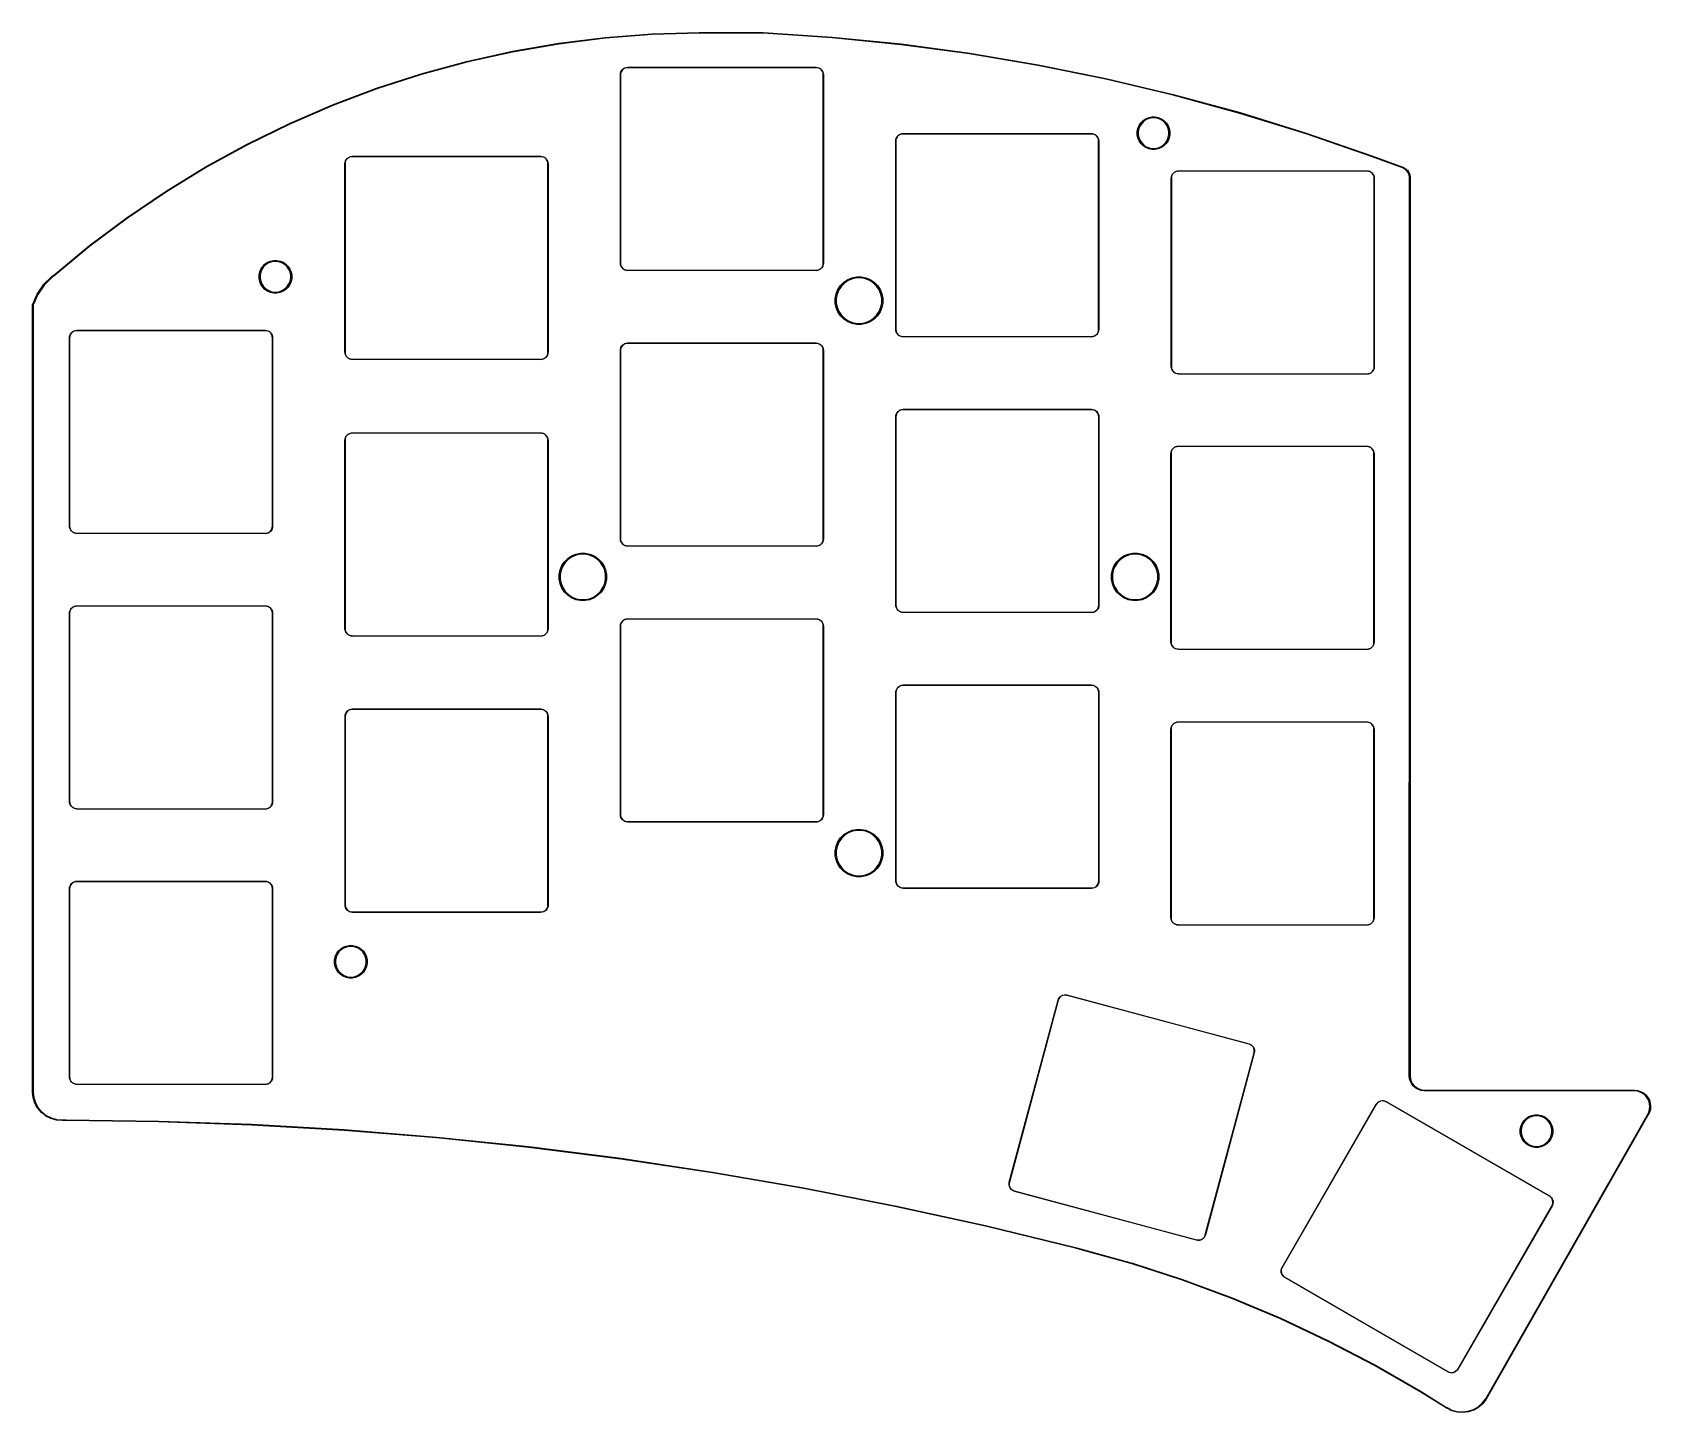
# Model space of a CAD drawing. Extents: x 35 to 147, y -145 to -49.
import ezdxf

# ---------------------------------------------------------------- set-up
doc = ezdxf.new("R2010")
doc.units = 0
doc.layers.add('BLACK', color=7, linetype='CONTINUOUS')

msp = doc.modelspace()

# ---------------------------------------------------------------- linework, layer by layer
at = {"layer": 'BLACK', "linetype": 'CONTINUOUS'}
for p, q in [((68.549, -50.7454), (71.74, -50.193)), ((71.74, -50.193), (71.7408, -50.1929)), ((71.7408, -50.1929), (71.741, -50.1929)), ((71.741, -50.1929), (71.7412, -50.1929)), ((71.7412, -50.1929), (74.9548, -49.7914)), ((74.9604, -49.8411), (71.748, -50.2424)), ((74.9548, -49.7914), (74.9555, -49.7914)), ((74.9555, -49.7914), (74.9557, -49.7913)), ((74.9557, -49.7913), (74.9559, -49.7913)), ((74.9559, -49.7913), (78.1848, -49.5417)), ((78.1881, -49.5916), (74.9604, -49.8411)), ((78.1848, -49.5417), (78.1856, -49.5417)), ((78.1856, -49.5417), (78.1858, -49.5417)), ((78.1858, -49.5417), (78.186, -49.5417)), ((78.186, -49.5417), (81.4231, -49.4444)), ((81.4242, -49.4944), (78.1881, -49.5916)), ((81.4231, -49.4444), (81.4236, -49.4444)), ((81.4236, -49.4444), (81.4237, -49.4444)), ((81.4237, -49.4444), (81.8667, -49.443)), ((81.8681, -49.493), (81.4242, -49.4944)), ((81.8667, -49.443), (81.8668, -49.443)), ((81.8668, -49.443), (81.8678, -49.443)), ((81.8678, -49.443), (81.8679, -49.443)), ((81.8679, -49.443), (85.8333, -49.4406)), ((85.8444, -49.4906), (81.8681, -49.493)), ((81.8681, -49.493), (81.8681, -49.493)), ((85.8333, -49.4406), (85.8336, -49.4404)), ((85.8336, -49.4404), (85.8343, -49.4401)), ((85.8343, -49.4401), (85.8351, -49.4399)), ((85.8351, -49.4399), (85.8359, -49.4396)), ((85.8359, -49.4396), (85.8367, -49.4394)), ((85.8367, -49.4394), (85.8375, -49.4392)), ((85.8375, -49.4392), (85.8383, -49.439)), ((85.8383, -49.439), (85.8391, -49.4388)), ((85.8391, -49.4388), (85.8399, -49.4387)), ((85.8399, -49.4387), (85.8408, -49.4386)), ((85.8408, -49.4386), (85.8416, -49.4386)), ((85.8416, -49.4386), (85.8424, -49.4385)), ((85.8424, -49.4385), (85.8432, -49.4385)), ((85.8432, -49.4385), (85.8441, -49.4385)), ((85.8441, -49.4385), (85.8449, -49.4386)), ((85.848, -49.4902), (85.8444, -49.4906)), ((85.8449, -49.4386), (90.61, -49.7594)), ((85.8516, -49.4891), (85.848, -49.4902)), ((90.6062, -49.8093), (85.8516, -49.4891)), ((95.3572, -50.2879), (90.6062, -49.8093)), ((90.61, -49.7594), (90.6106, -49.7595)), ((90.6106, -49.7595), (90.6107, -49.7595)), ((90.6107, -49.7595), (90.6108, -49.7595)), ((90.6108, -49.7595), (95.3627, -50.2382)), ((65.3863, -51.4477), (68.5478, -50.7456)), ((68.5581, -50.7946), (65.3977, -51.4964)), ((68.5478, -50.7456), (68.5486, -50.7455)), ((68.5486, -50.7455), (68.5488, -50.7454)), ((68.5488, -50.7454), (68.549, -50.7454)), ((71.748, -50.2424), (68.5581, -50.7946)), ((100.09, -50.9237), (95.3572, -50.2879)), ((95.3627, -50.2382), (95.3627, -50.2382)), ((95.3627, -50.2382), (95.3627, -50.2382)), ((95.3627, -50.2382), (95.3633, -50.2382)), ((95.3633, -50.2382), (95.3634, -50.2383)), ((95.3634, -50.2383), (95.3635, -50.2383)), ((95.3635, -50.2383), (100.097, -50.8742)), ((104.799, -51.7162), (100.09, -50.9237)), ((100.097, -50.8742), (100.097, -50.8743)), ((100.097, -50.8743), (100.098, -50.8744)), ((100.098, -50.8744), (100.098, -50.8744)), ((100.098, -50.8744), (104.807, -51.6669)), ((59.1777, -53.295), (62.2591, -52.2985)), ((62.2739, -52.3463), (59.1936, -53.3424)), ((62.2591, -52.2985), (62.2599, -52.2983)), ((62.2591, -52.2985), (62.2591, -52.2985)), ((62.2591, -52.2985), (62.2591, -52.2985)), ((62.2599, -52.2983), (62.26, -52.2982)), ((62.26, -52.2982), (62.2602, -52.2982)), ((62.2602, -52.2982), (65.3852, -51.448)), ((65.3977, -51.4964), (62.2739, -52.3463)), ((65.3852, -51.448), (65.3859, -51.4478)), ((65.3852, -51.448), (65.3852, -51.448)), ((65.3852, -51.448), (65.3852, -51.448)), ((65.3859, -51.4478), (65.3861, -51.4477)), ((65.3861, -51.4477), (65.3863, -51.4477)), ((75.995, -52.3595), (76.0045, -52.2624)), ((75.995, -52.3598), (75.995, -52.3595)), ((75.995, -65.3509), (75.995, -52.3598)), ((76.0045, -52.2623), (76.0047, -52.2618)), ((76.0045, -52.2624), (76.0045, -52.2623)), ((76.0047, -52.2614), (76.0329, -52.168)), ((76.0047, -52.2618), (76.0047, -52.2614)), ((76.0145, -52.2639), (76.005, -52.3602)), ((76.005, -52.3602), (76.005, -65.3509)), ((76.0424, -52.1714), (76.0145, -52.2639)), ((76.0329, -52.168), (76.0329, -52.168)), ((76.0329, -52.168), (76.0329, -52.168)), ((76.0329, -52.168), (76.033, -52.168)), ((76.033, -52.168), (76.0331, -52.1675)), ((76.0331, -52.1675), (76.0333, -52.1671)), ((76.0333, -52.1671), (76.0791, -52.081)), ((76.0877, -52.0861), (76.0424, -52.1714)), ((76.0791, -52.081), (76.0791, -52.0809)), ((76.0791, -52.0809), (76.0792, -52.0809)), ((76.0791, -52.081), (76.0791, -52.081)), ((76.0792, -52.0809), (76.0794, -52.0805)), ((76.0794, -52.0805), (76.0797, -52.0801)), ((76.0797, -52.0801), (76.1413, -52.0045)), ((76.1488, -52.0112), (76.0877, -52.0861)), ((76.1413, -52.0045), (76.1414, -52.0045)), ((76.1414, -52.0045), (76.1417, -52.0041)), ((76.1417, -52.0041), (76.142, -52.0038)), ((76.142, -52.0038), (76.2172, -51.9416)), ((76.2232, -51.9496), (76.1488, -52.0112)), ((76.2172, -51.9416), (76.2173, -51.9416)), ((76.2173, -51.9416), (76.2176, -51.9413)), ((76.2176, -51.9413), (76.218, -51.9411)), ((76.218, -51.9411), (76.3039, -51.8947)), ((76.3082, -51.9037), (76.2232, -51.9496)), ((76.3039, -51.8946), (76.3044, -51.8945)), ((76.3039, -51.8947), (76.3039, -51.8946)), ((76.3044, -51.8945), (76.3048, -51.8943)), ((76.3048, -51.8943), (76.398, -51.8654)), ((76.4005, -51.8751), (76.3082, -51.9037)), ((76.398, -51.8654), (76.3985, -51.8653)), ((76.398, -51.8654), (76.398, -51.8654)), ((76.398, -51.8654), (76.398, -51.8654)), ((76.398, -51.8654), (76.398, -51.8654)), ((76.3985, -51.8653), (76.3989, -51.8652)), ((76.3989, -51.8652), (76.496, -51.855)), ((76.4968, -51.865), (76.4005, -51.8751)), ((76.496, -51.855), (76.4961, -51.855)), ((76.4961, -51.855), (76.4963, -51.855)), ((76.4963, -51.855), (76.4965, -51.855)), ((76.4965, -51.855), (76.4997, -51.855)), ((76.5, -51.865), (76.4968, -51.865)), ((76.4997, -51.855), (76.4998, -51.855)), ((76.4998, -51.855), (89.5002, -51.855)), ((89.4998, -51.865), (76.5, -51.865)), ((89.5961, -51.8745), (89.4998, -51.865)), ((89.5002, -51.855), (89.5005, -51.855)), ((89.5005, -51.855), (89.5005, -51.855)), ((89.5005, -51.855), (89.5976, -51.8645)), ((89.6886, -51.9024), (89.5961, -51.8745)), ((89.5976, -51.8645), (89.5977, -51.8645)), ((89.5977, -51.8645), (89.5982, -51.8647)), ((89.5982, -51.8647), (89.5986, -51.8647)), ((89.5986, -51.8647), (89.5986, -51.8648)), ((89.5986, -51.8648), (89.5986, -51.8648)), ((89.5986, -51.8648), (89.5986, -51.8648)), ((89.5986, -51.8648), (89.692, -51.8929)), ((89.7739, -51.9477), (89.6886, -51.9024)), ((89.692, -51.8929), (89.692, -51.8929)), ((89.692, -51.8929), (89.692, -51.8929)), ((89.692, -51.8929), (89.692, -51.893)), ((89.692, -51.893), (89.6925, -51.8931)), ((89.6925, -51.8931), (89.6929, -51.8933)), ((89.6929, -51.8933), (89.6929, -51.8933)), ((89.6929, -51.8933), (89.6929, -51.8933)), ((89.6929, -51.8933), (89.6929, -51.8933)), ((89.6929, -51.8933), (89.779, -51.9391)), ((89.8488, -52.0088), (89.7739, -51.9477)), ((89.779, -51.9391), (89.779, -51.9391)), ((89.779, -51.9391), (89.7791, -51.9391)), ((89.7791, -51.9391), (89.7791, -51.9392)), ((89.7791, -51.9392), (89.7795, -51.9394)), ((89.7795, -51.9394), (89.7799, -51.9397)), ((89.7799, -51.9397), (89.8555, -52.0013)), ((89.9104, -52.0832), (89.8488, -52.0088)), ((89.8555, -52.0013), (89.8555, -52.0014)), ((89.8555, -52.0014), (89.8559, -52.0017)), ((89.8559, -52.0017), (89.8562, -52.002)), ((89.8562, -52.002), (89.9184, -52.0772)), ((89.9563, -52.1682), (89.9104, -52.0832)), ((89.9184, -52.0772), (89.9184, -52.0773)), ((89.9184, -52.0773), (89.9187, -52.0776)), ((89.9187, -52.0776), (89.9189, -52.078)), ((89.9189, -52.078), (89.9653, -52.1639)), ((89.9849, -52.2605), (89.9563, -52.1682)), ((89.9653, -52.1639), (89.9654, -52.1639)), ((89.9654, -52.1639), (89.9655, -52.1644)), ((89.9655, -52.1644), (89.9657, -52.1648)), ((89.9657, -52.1648), (89.9946, -52.258)), ((89.995, -52.3568), (89.9849, -52.2605)), ((89.9946, -52.258), (89.9946, -52.258)), ((89.9946, -52.258), (89.9946, -52.258)), ((89.9946, -52.258), (89.9946, -52.258)), ((89.9946, -52.258), (89.9947, -52.2585)), ((89.9947, -52.2585), (89.9948, -52.2589)), ((89.9948, -52.2589), (90.005, -52.356)), ((89.995, -52.36), (89.995, -52.3568)), ((89.995, -65.3597), (89.995, -52.36)), ((90.005, -52.356), (90.005, -52.3561)), ((90.005, -52.3561), (90.005, -52.3563)), ((90.005, -52.3563), (90.005, -52.3565)), ((90.005, -52.3565), (90.005, -52.3597)), ((90.005, -52.3597), (90.005, -52.3598)), ((90.005, -52.3598), (90.005, -65.3602)), ((109.479, -52.6643), (104.799, -51.7162)), ((104.807, -51.6669), (104.807, -51.6669)), ((104.807, -51.6669), (104.807, -51.6669)), ((104.807, -51.6669), (104.808, -51.667)), ((104.808, -51.667), (104.808, -51.6671)), ((104.808, -51.6671), (104.808, -51.6671)), ((104.808, -51.6671), (109.489, -52.6153)), ((56.1455, -54.4359), (59.1766, -53.2954)), ((59.1936, -53.3424), (56.1637, -54.4825)), ((59.1766, -53.2954), (59.1773, -53.2951)), ((59.1773, -53.2951), (59.1775, -53.2951)), ((59.1775, -53.2951), (59.1777, -53.295)), ((114.125, -53.767), (109.479, -52.6643)), ((109.489, -52.6153), (109.49, -52.6155)), ((109.49, -52.6155), (109.49, -52.6155)), ((109.49, -52.6155), (109.49, -52.6155)), ((109.49, -52.6155), (114.137, -53.7184)), ((53.1705, -55.7184), (56.1444, -54.4364)), ((56.1637, -54.4825), (53.1908, -55.7641)), ((56.1444, -54.4364), (56.1452, -54.4361)), ((56.1452, -54.4361), (56.1454, -54.436)), ((56.1454, -54.436), (56.1455, -54.4359)), ((118.731, -55.0232), (114.125, -53.767)), ((114.137, -53.7184), (114.137, -53.7186)), ((114.137, -53.7186), (114.137, -53.7186)), ((114.137, -53.7186), (114.137, -53.7186)), ((114.137, -53.7186), (118.745, -54.975)), ((50.2592, -57.1396), (53.1694, -55.7189)), ((53.1908, -55.7641), (50.2816, -57.1843)), ((53.1694, -55.7189), (53.1701, -55.7185)), ((53.1701, -55.7185), (53.1703, -55.7185)), ((53.1703, -55.7185), (53.1705, -55.7184)), ((111.779, -55.8553), (111.902, -55.6711)), ((111.957, -55.7155), (111.841, -55.8883)), ((111.902, -55.6711), (112.059, -55.5144)), ((112.103, -55.5685), (111.957, -55.7155)), ((112.059, -55.5144), (112.243, -55.3914)), ((112.276, -55.4531), (112.103, -55.5685)), ((112.243, -55.3914), (112.448, -55.3066)), ((112.468, -55.3736), (112.276, -55.4531)), ((112.448, -55.3066), (112.665, -55.2634)), ((112.672, -55.333), (112.468, -55.3736)), ((112.665, -55.2634), (112.887, -55.2634)), ((112.88, -55.333), (112.672, -55.333)), ((113.084, -55.3736), (112.88, -55.333)), ((112.887, -55.2634), (113.104, -55.3066)), ((113.276, -55.4531), (113.084, -55.3736)), ((113.104, -55.3066), (113.309, -55.3914)), ((113.449, -55.5685), (113.276, -55.4531)), ((113.309, -55.3914), (113.493, -55.5144)), ((113.595, -55.7155), (113.449, -55.5685)), ((113.493, -55.5144), (113.65, -55.6711)), ((113.711, -55.8883), (113.595, -55.7155)), ((113.65, -55.6711), (113.773, -55.8553)), ((123.294, -56.4314), (118.731, -55.0232)), ((118.745, -54.975), (118.746, -54.9752)), ((118.746, -54.9752), (118.746, -54.9753)), ((118.746, -54.9753), (118.746, -54.9753)), ((118.746, -54.9753), (123.309, -56.3837)), ((94.989, -56.9315), (94.9985, -56.8344)), ((94.989, -56.9318), (94.989, -56.9315)), ((94.989, -69.9229), (94.989, -56.9318)), ((94.9985, -56.8343), (94.9987, -56.8338)), ((94.9985, -56.8344), (94.9985, -56.8343)), ((94.9987, -56.8334), (95.0269, -56.74)), ((94.9987, -56.8338), (94.9987, -56.8334)), ((95.0085, -56.8359), (94.999, -56.9322)), ((94.999, -56.9322), (94.999, -69.9229)), ((95.0364, -56.7434), (95.0085, -56.8359)), ((95.0269, -56.74), (95.0269, -56.74)), ((95.0269, -56.74), (95.0269, -56.74)), ((95.0269, -56.74), (95.027, -56.74)), ((95.027, -56.74), (95.0271, -56.7395)), ((95.0271, -56.7395), (95.0273, -56.7391)), ((95.0273, -56.7391), (95.0731, -56.653)), ((95.0817, -56.6581), (95.0364, -56.7434)), ((95.0731, -56.653), (95.0731, -56.6529)), ((95.0731, -56.6529), (95.0732, -56.6529)), ((95.0731, -56.653), (95.0731, -56.653)), ((95.0732, -56.6529), (95.0734, -56.6525)), ((95.0734, -56.6525), (95.0737, -56.6521)), ((95.0737, -56.6521), (95.1353, -56.5765)), ((95.1428, -56.5832), (95.0817, -56.6581)), ((95.1353, -56.5765), (95.1354, -56.5765)), ((95.1354, -56.5765), (95.1357, -56.5761)), ((95.1357, -56.5761), (95.136, -56.5758)), ((95.136, -56.5758), (95.2112, -56.5136)), ((95.2172, -56.5216), (95.1428, -56.5832)), ((95.2112, -56.5136), (95.2113, -56.5136)), ((95.2113, -56.5136), (95.2116, -56.5133)), ((95.2116, -56.5133), (95.212, -56.5131)), ((95.212, -56.5131), (95.2979, -56.4667)), ((95.3022, -56.4757), (95.2172, -56.5216)), ((95.2979, -56.4666), (95.2984, -56.4665)), ((95.2979, -56.4667), (95.2979, -56.4666)), ((95.2984, -56.4665), (95.2988, -56.4663)), ((95.2988, -56.4663), (95.392, -56.4374)), ((95.3945, -56.4471), (95.3022, -56.4757)), ((95.392, -56.4374), (95.3925, -56.4373)), ((95.392, -56.4374), (95.392, -56.4374)), ((95.392, -56.4374), (95.392, -56.4374)), ((95.392, -56.4374), (95.392, -56.4374)), ((95.3925, -56.4373), (95.3929, -56.4372)), ((95.3929, -56.4372), (95.49, -56.427)), ((95.4908, -56.437), (95.3945, -56.4471)), ((95.49, -56.427), (95.4901, -56.427)), ((95.4901, -56.427), (95.4903, -56.427)), ((95.4903, -56.427), (95.4905, -56.427)), ((95.4905, -56.427), (95.4937, -56.427)), ((95.494, -56.437), (95.4908, -56.437)), ((95.4937, -56.427), (95.4938, -56.427)), ((95.4938, -56.427), (108.494, -56.427)), ((108.494, -56.437), (95.494, -56.437)), ((108.494, -56.427), (108.494, -56.427)), ((108.494, -56.427), (108.494, -56.427)), ((108.494, -56.427), (108.592, -56.4365)), ((108.59, -56.4465), (108.494, -56.437)), ((108.683, -56.4744), (108.59, -56.4465)), ((108.592, -56.4365), (108.592, -56.4365)), ((108.592, -56.4365), (108.592, -56.4367)), ((108.592, -56.4367), (108.593, -56.4367)), ((108.593, -56.4367), (108.593, -56.4368)), ((108.593, -56.4368), (108.593, -56.4368)), ((108.593, -56.4368), (108.593, -56.4368)), ((108.593, -56.4368), (108.686, -56.4649)), ((108.768, -56.5197), (108.683, -56.4744)), ((108.686, -56.4649), (108.686, -56.4649)), ((108.686, -56.4649), (108.686, -56.4649)), ((108.686, -56.4649), (108.686, -56.465)), ((108.686, -56.465), (108.686, -56.4651)), ((108.686, -56.4651), (108.687, -56.4653)), ((108.687, -56.4653), (108.687, -56.4653)), ((108.687, -56.4653), (108.687, -56.4653)), ((108.687, -56.4653), (108.687, -56.4653)), ((108.687, -56.4653), (108.773, -56.5111)), ((108.843, -56.5808), (108.768, -56.5197)), ((108.773, -56.5111), (108.773, -56.5111)), ((108.773, -56.5111), (108.773, -56.5111)), ((108.773, -56.5111), (108.773, -56.5112)), ((108.773, -56.5112), (108.773, -56.5114)), ((108.773, -56.5114), (108.774, -56.5117)), ((108.774, -56.5117), (108.849, -56.5733)), ((108.904, -56.6552), (108.843, -56.5808)), ((108.849, -56.5733), (108.85, -56.5734)), ((108.85, -56.5734), (108.85, -56.5737)), ((108.85, -56.5737), (108.85, -56.574)), ((108.85, -56.574), (108.912, -56.6492)), ((108.95, -56.7402), (108.904, -56.6552)), ((108.912, -56.6492), (108.912, -56.6493)), ((108.912, -56.6493), (108.913, -56.6496)), ((108.913, -56.6496), (108.913, -56.65)), ((108.913, -56.65), (108.959, -56.7359)), ((108.979, -56.8325), (108.95, -56.7402)), ((108.959, -56.7359), (108.959, -56.7359)), ((108.959, -56.7359), (108.96, -56.7364)), ((108.96, -56.7364), (108.96, -56.7368)), ((108.96, -56.7368), (108.989, -56.83)), ((108.989, -56.9288), (108.979, -56.8325)), ((108.989, -56.83), (108.989, -56.83)), ((108.989, -56.83), (108.989, -56.83)), ((108.989, -56.83), (108.989, -56.83)), ((108.989, -56.83), (108.989, -56.8305)), ((108.989, -56.8305), (108.989, -56.8309)), ((108.989, -56.8309), (108.999, -56.928)), ((108.989, -56.932), (108.989, -56.9288)), ((108.989, -69.9317), (108.989, -56.932)), ((108.999, -56.928), (108.999, -56.9281)), ((108.999, -56.9281), (108.999, -56.9283)), ((108.999, -56.9283), (108.999, -56.9285)), ((108.999, -56.9285), (108.999, -56.9317)), ((108.999, -56.9317), (108.999, -56.9318)), ((108.999, -56.9318), (108.999, -69.9322)), ((111.651, -56.2772), (111.695, -56.06)), ((111.651, -56.4988), (111.651, -56.2772)), ((111.695, -56.716), (111.651, -56.4988)), ((111.695, -56.06), (111.779, -55.8553)), ((111.779, -56.9207), (111.695, -56.716)), ((111.762, -56.0803), (111.721, -56.2841)), ((111.721, -56.2841), (111.721, -56.4919)), ((111.721, -56.4919), (111.762, -56.6957)), ((111.841, -55.8883), (111.762, -56.0803)), ((111.762, -56.6957), (111.841, -56.8877)), ((111.902, -57.1049), (111.779, -56.9207)), ((111.841, -56.8877), (111.957, -57.0605)), ((113.595, -57.0605), (113.711, -56.8877)), ((113.773, -56.9207), (113.65, -57.1049)), ((113.79, -56.0803), (113.711, -55.8883)), ((113.711, -56.8877), (113.79, -56.6957)), ((113.773, -55.8553), (113.857, -56.06)), ((113.857, -56.716), (113.773, -56.9207)), ((113.831, -56.2841), (113.79, -56.0803)), ((113.79, -56.6957), (113.831, -56.4919)), ((113.831, -56.4919), (113.831, -56.2841)), ((113.857, -56.06), (113.901, -56.2772)), ((113.901, -56.4988), (113.857, -56.716)), ((113.901, -56.2772), (113.901, -56.4988)), ((127.808, -57.9902), (123.294, -56.4314)), ((123.309, -56.3837), (123.31, -56.3839)), ((123.31, -56.3839), (123.31, -56.384)), ((123.31, -56.384), (123.31, -56.384)), ((123.31, -56.384), (127.824, -57.943)), ((47.418, -58.6964), (50.2581, -57.1401)), ((50.2816, -57.1843), (47.4425, -58.7399)), ((50.2581, -57.1401), (50.2588, -57.1398)), ((50.2588, -57.1398), (50.259, -57.1397)), ((50.259, -57.1397), (50.2592, -57.1396)), ((57.218, -58.0811), (57.3039, -58.0347)), ((57.3082, -58.0437), (57.2232, -58.0896)), ((57.3039, -58.0346), (57.3044, -58.0345)), ((57.3039, -58.0347), (57.3039, -58.0346)), ((57.3044, -58.0345), (57.3048, -58.0343)), ((57.3048, -58.0343), (57.398, -58.0054)), ((57.4005, -58.0151), (57.3082, -58.0437)), ((57.398, -58.0054), (57.3985, -58.0053)), ((57.398, -58.0054), (57.398, -58.0054)), ((57.398, -58.0054), (57.398, -58.0054)), ((57.398, -58.0054), (57.398, -58.0054)), ((57.3985, -58.0053), (57.3989, -58.0052)), ((57.3989, -58.0052), (57.496, -57.995)), ((57.4968, -58.005), (57.4005, -58.0151)), ((57.496, -57.995), (57.4961, -57.995)), ((57.4961, -57.995), (57.4963, -57.995)), ((57.4963, -57.995), (57.4965, -57.995)), ((57.4965, -57.995), (57.4997, -57.995)), ((57.5, -58.005), (57.4968, -58.005)), ((57.4997, -57.995), (57.4998, -57.995)), ((57.4998, -57.995), (70.5002, -57.995)), ((70.4998, -58.005), (57.5, -58.005)), ((70.5961, -58.0145), (70.4998, -58.005)), ((70.5002, -57.995), (70.5005, -57.995)), ((70.5005, -57.995), (70.5005, -57.995)), ((70.5005, -57.995), (70.5976, -58.0045)), ((70.6886, -58.0424), (70.5961, -58.0145)), ((70.5976, -58.0045), (70.5977, -58.0045)), ((70.5977, -58.0045), (70.5982, -58.0047)), ((70.5982, -58.0047), (70.5986, -58.0047)), ((70.5986, -58.0047), (70.5986, -58.0048)), ((70.5986, -58.0048), (70.5986, -58.0048)), ((70.5986, -58.0048), (70.5986, -58.0048)), ((70.5986, -58.0048), (70.692, -58.0329)), ((70.7739, -58.0877), (70.6886, -58.0424)), ((70.692, -58.0329), (70.692, -58.0329)), ((70.692, -58.0329), (70.692, -58.0329)), ((70.692, -58.0329), (70.692, -58.033)), ((70.692, -58.033), (70.6925, -58.0331)), ((70.6925, -58.0331), (70.6929, -58.0333)), ((70.6929, -58.0333), (70.6929, -58.0333)), ((70.6929, -58.0333), (70.6929, -58.0333)), ((70.6929, -58.0333), (70.6929, -58.0333)), ((70.6929, -58.0333), (70.779, -58.0791)), ((112.059, -57.2616), (111.902, -57.1049)), ((111.957, -57.0605), (112.103, -57.2075)), ((112.243, -57.3846), (112.059, -57.2616)), ((112.103, -57.2075), (112.276, -57.3229)), ((112.448, -57.4694), (112.243, -57.3846)), ((112.276, -57.3229), (112.468, -57.4024)), ((112.665, -57.5126), (112.448, -57.4694)), ((112.468, -57.4024), (112.672, -57.443)), ((112.887, -57.5126), (112.665, -57.5126)), ((112.672, -57.443), (112.88, -57.443)), ((112.88, -57.443), (113.084, -57.4024)), ((113.104, -57.4694), (112.887, -57.5126)), ((113.084, -57.4024), (113.276, -57.3229)), ((113.309, -57.3846), (113.104, -57.4694)), ((113.276, -57.3229), (113.449, -57.2075)), ((113.493, -57.2616), (113.309, -57.3846)), ((113.449, -57.2075), (113.595, -57.0605)), ((113.65, -57.1049), (113.493, -57.2616)), ((130.017, -58.8151), (127.808, -57.9902)), ((127.824, -57.943), (127.825, -57.9432)), ((127.825, -57.9432), (127.825, -57.9432)), ((127.825, -57.9432), (130.037, -58.769)), ((44.6533, -60.3852), (47.417, -58.6969)), ((47.4425, -58.7399), (44.6799, -60.4276)), ((47.417, -58.6969), (47.4177, -58.6965)), ((47.4177, -58.6965), (47.4178, -58.6964)), ((47.4178, -58.6964), (47.418, -58.6964)), ((56.995, -58.4995), (57.0045, -58.4024)), ((56.995, -58.4998), (56.995, -58.4995)), ((56.995, -71.4909), (56.995, -58.4998)), ((57.0045, -58.4023), (57.0047, -58.4018)), ((57.0045, -58.4024), (57.0045, -58.4023)), ((57.0047, -58.4014), (57.0329, -58.308)), ((57.0047, -58.4018), (57.0047, -58.4014)), ((57.0145, -58.4039), (57.005, -58.5002)), ((57.005, -58.5002), (57.005, -71.4909)), ((57.0424, -58.3114), (57.0145, -58.4039)), ((57.0329, -58.308), (57.0329, -58.308)), ((57.0329, -58.308), (57.0329, -58.308)), ((57.0329, -58.308), (57.033, -58.308)), ((57.033, -58.308), (57.0331, -58.3075)), ((57.0331, -58.3075), (57.0333, -58.3071)), ((57.0333, -58.3071), (57.0791, -58.221)), ((57.0877, -58.2261), (57.0424, -58.3114)), ((57.0791, -58.221), (57.0791, -58.2209)), ((57.0791, -58.2209), (57.0792, -58.2209)), ((57.0791, -58.221), (57.0791, -58.221)), ((57.0792, -58.2209), (57.0794, -58.2205)), ((57.0794, -58.2205), (57.0797, -58.2201)), ((57.0797, -58.2201), (57.1413, -58.1445)), ((57.1488, -58.1512), (57.0877, -58.2261)), ((57.1413, -58.1445), (57.1414, -58.1445)), ((57.1414, -58.1445), (57.1417, -58.1441)), ((57.1417, -58.1441), (57.142, -58.1438)), ((57.142, -58.1438), (57.2172, -58.0816)), ((57.2232, -58.0896), (57.1488, -58.1512)), ((57.2172, -58.0816), (57.2173, -58.0816)), ((57.2173, -58.0816), (57.2176, -58.0813)), ((57.2176, -58.0813), (57.218, -58.0811)), ((70.8488, -58.1488), (70.7739, -58.0877)), ((70.779, -58.0791), (70.779, -58.0791)), ((70.779, -58.0791), (70.7791, -58.0791)), ((70.7791, -58.0791), (70.7791, -58.0792)), ((70.7791, -58.0792), (70.7795, -58.0794)), ((70.7795, -58.0794), (70.7799, -58.0797)), ((70.7799, -58.0797), (70.8555, -58.1413)), ((70.9104, -58.2232), (70.8488, -58.1488)), ((70.8555, -58.1413), (70.8555, -58.1414)), ((70.8555, -58.1414), (70.8559, -58.1417)), ((70.8559, -58.1417), (70.8562, -58.142)), ((70.8562, -58.142), (70.9184, -58.2172)), ((70.9563, -58.3082), (70.9104, -58.2232)), ((70.9184, -58.2172), (70.9184, -58.2173)), ((70.9184, -58.2173), (70.9187, -58.2176)), ((70.9187, -58.2176), (70.9189, -58.218)), ((70.9189, -58.218), (70.9653, -58.3039)), ((70.9849, -58.4005), (70.9563, -58.3082)), ((70.9653, -58.3039), (70.9654, -58.3039)), ((70.9654, -58.3039), (70.9655, -58.3044)), ((70.9655, -58.3044), (70.9657, -58.3048)), ((70.9657, -58.3048), (70.9946, -58.398)), ((70.995, -58.4968), (70.9849, -58.4005)), ((70.9946, -58.398), (70.9946, -58.398)), ((70.9946, -58.398), (70.9946, -58.398)), ((70.9946, -58.398), (70.9946, -58.398)), ((70.9946, -58.398), (70.9947, -58.3985)), ((70.9947, -58.3985), (70.9948, -58.3989)), ((70.9948, -58.3989), (71.005, -58.496)), ((70.995, -58.5), (70.995, -58.4968)), ((70.995, -71.4997), (70.995, -58.5)), ((71.005, -58.496), (71.005, -58.4961)), ((71.005, -58.4961), (71.005, -58.4963)), ((71.005, -58.4963), (71.005, -58.4965)), ((71.005, -58.4965), (71.005, -58.4997)), ((71.005, -58.4997), (71.005, -58.4998)), ((71.005, -58.4998), (71.005, -71.5002)), ((114.08, -59.2201), (114.141, -59.1445)), ((114.149, -59.1512), (114.088, -59.2261)), ((114.141, -59.1445), (114.142, -59.1441)), ((114.141, -59.1445), (114.141, -59.1445)), ((114.142, -59.1438), (114.217, -59.0816)), ((114.142, -59.1441), (114.142, -59.1438)), ((114.223, -59.0896), (114.149, -59.1512)), ((114.217, -59.0816), (114.218, -59.0813)), ((114.217, -59.0816), (114.217, -59.0816)), ((114.218, -59.0811), (114.304, -59.0347)), ((114.218, -59.0813), (114.218, -59.0811)), ((114.308, -59.0437), (114.223, -59.0896)), ((114.304, -59.0345), (114.305, -59.0343)), ((114.304, -59.0346), (114.304, -59.0345)), ((114.304, -59.0347), (114.304, -59.0346)), ((114.305, -59.0343), (114.398, -59.0054)), ((114.4, -59.0151), (114.308, -59.0437)), ((114.398, -59.0053), (114.399, -59.0052)), ((114.398, -59.0054), (114.398, -59.0053)), ((114.398, -59.0054), (114.398, -59.0054)), ((114.398, -59.0054), (114.398, -59.0054)), ((114.398, -59.0054), (114.398, -59.0054)), ((114.399, -59.0052), (114.496, -58.995)), ((114.497, -59.005), (114.4, -59.0151)), ((114.496, -58.995), (114.496, -58.995)), ((114.496, -58.995), (114.496, -58.995)), ((114.496, -58.995), (114.496, -58.995)), ((114.496, -58.995), (114.5, -58.995)), ((114.5, -59.005), (114.497, -59.005)), ((114.5, -58.995), (114.5, -58.995)), ((114.5, -58.995), (127.5, -58.995)), ((127.5, -59.005), (114.5, -59.005)), ((127.5, -58.995), (127.5, -58.995)), ((127.5, -58.995), (127.5, -58.995)), ((127.5, -58.995), (127.598, -59.0045)), ((127.596, -59.0145), (127.5, -59.005)), ((127.689, -59.0424), (127.596, -59.0145)), ((127.598, -59.0045), (127.598, -59.0045)), ((127.598, -59.0045), (127.598, -59.0047)), ((127.598, -59.0047), (127.599, -59.0047)), ((127.599, -59.0047), (127.599, -59.0048)), ((127.599, -59.0048), (127.599, -59.0048)), ((127.599, -59.0048), (127.599, -59.0048)), ((127.599, -59.0048), (127.692, -59.0329)), ((127.774, -59.0877), (127.689, -59.0424)), ((127.692, -59.0329), (127.692, -59.0329)), ((127.692, -59.0329), (127.692, -59.0329)), ((127.692, -59.0329), (127.692, -59.033)), ((127.692, -59.033), (127.692, -59.0331)), ((127.692, -59.0331), (127.693, -59.0333)), ((127.693, -59.0333), (127.693, -59.0333)), ((127.693, -59.0333), (127.693, -59.0333)), ((127.693, -59.0333), (127.693, -59.0333)), ((127.693, -59.0333), (127.779, -59.0791)), ((127.849, -59.1488), (127.774, -59.0877)), ((127.779, -59.0791), (127.779, -59.0791)), ((127.779, -59.0791), (127.779, -59.0791)), ((127.779, -59.0791), (127.779, -59.0792)), ((127.779, -59.0792), (127.779, -59.0794)), ((127.779, -59.0794), (127.78, -59.0797)), ((127.78, -59.0797), (127.855, -59.1413)), ((127.91, -59.2232), (127.849, -59.1488)), ((127.855, -59.1413), (127.856, -59.1414)), ((127.856, -59.1414), (127.856, -59.1417)), ((127.856, -59.1417), (127.856, -59.142)), ((127.856, -59.142), (127.918, -59.2172)), ((130.14, -58.887), (130.017, -58.8151)), ((130.037, -58.769), (130.038, -58.7693)), ((130.038, -58.7693), (130.038, -58.7696)), ((130.038, -58.7696), (130.039, -58.7699)), ((130.039, -58.7699), (130.04, -58.7703)), ((130.04, -58.7703), (130.041, -58.7707)), ((130.041, -58.7707), (130.041, -58.7709)), ((130.041, -58.7709), (130.041, -58.7709)), ((130.041, -58.7709), (130.167, -58.8451)), ((130.245, -58.981), (130.14, -58.887)), ((130.167, -58.8451), (130.167, -58.8453)), ((130.167, -58.8453), (130.169, -58.8467)), ((130.169, -58.8467), (130.171, -58.848)), ((130.171, -58.848), (130.28, -58.9453)), ((130.331, -59.0938), (130.245, -58.981)), ((130.28, -58.9453), (130.281, -58.9455)), ((130.281, -58.9455), (130.282, -58.9472)), ((130.282, -58.9472), (130.284, -58.9489)), ((130.284, -58.9489), (130.372, -59.0655)), ((130.393, -59.221), (130.331, -59.0938)), ((130.372, -59.0655), (130.372, -59.0658)), ((130.372, -59.0658), (130.373, -59.0678)), ((130.373, -59.0678), (130.375, -59.0697)), ((130.375, -59.0697), (130.439, -59.2013)), ((113.995, -59.4995), (114.005, -59.4024)), ((113.995, -59.4998), (113.995, -59.4995)), ((113.995, -72.4909), (113.995, -59.4998)), ((114.005, -59.4014), (114.033, -59.308)), ((114.005, -59.4018), (114.005, -59.4014)), ((114.005, -59.4023), (114.005, -59.4018)), ((114.005, -59.4024), (114.005, -59.4023)), ((114.014, -59.4039), (114.005, -59.5002)), ((114.005, -59.5002), (114.005, -72.4909)), ((114.042, -59.3114), (114.014, -59.4039)), ((114.033, -59.3071), (114.079, -59.221)), ((114.033, -59.3075), (114.033, -59.3071)), ((114.033, -59.308), (114.033, -59.3075)), ((114.033, -59.308), (114.033, -59.308)), ((114.033, -59.308), (114.033, -59.308)), ((114.033, -59.308), (114.033, -59.308)), ((114.088, -59.2261), (114.042, -59.3114)), ((114.079, -59.2205), (114.08, -59.2201)), ((114.079, -59.2209), (114.079, -59.2205)), ((114.079, -59.221), (114.079, -59.2209)), ((114.079, -59.2209), (114.079, -59.2209)), ((114.079, -59.221), (114.079, -59.221)), ((127.956, -59.3082), (127.91, -59.2232)), ((127.918, -59.2172), (127.918, -59.2173)), ((127.918, -59.2173), (127.919, -59.2176)), ((127.919, -59.2176), (127.919, -59.218)), ((127.919, -59.218), (127.965, -59.3039)), ((127.985, -59.4005), (127.956, -59.3082)), ((127.965, -59.3039), (127.965, -59.3039)), ((127.965, -59.3039), (127.966, -59.3044)), ((127.966, -59.3044), (127.966, -59.3048)), ((127.966, -59.3048), (127.995, -59.398)), ((127.995, -59.4968), (127.985, -59.4005)), ((127.995, -59.398), (127.995, -59.398)), ((127.995, -59.398), (127.995, -59.398)), ((127.995, -59.398), (127.995, -59.398)), ((127.995, -59.398), (127.995, -59.3985)), ((127.995, -59.3985), (127.995, -59.3989)), ((127.995, -59.3989), (128.005, -59.496)), ((127.995, -59.5), (127.995, -59.4968)), ((127.995, -72.4997), (127.995, -59.5)), ((128.005, -59.496), (128.005, -59.4961)), ((128.005, -59.4961), (128.005, -59.4963)), ((128.005, -59.4963), (128.005, -59.4965)), ((128.005, -59.4965), (128.005, -59.4997)), ((128.005, -59.4997), (128.005, -59.4998)), ((128.005, -59.4998), (128.005, -72.5002)), ((130.429, -59.358), (130.393, -59.221)), ((130.438, -59.474), (130.429, -59.358)), ((130.433, -80.8677), (130.438, -59.474)), ((130.439, -59.2013), (130.439, -59.2016)), ((130.439, -59.2016), (130.44, -59.2038)), ((130.44, -59.2038), (130.44, -59.2059)), ((130.44, -59.2059), (130.478, -59.3474)), ((130.478, -59.3474), (130.478, -59.3478)), ((130.478, -59.3478), (130.478, -59.3498)), ((130.478, -59.3498), (130.478, -59.3518)), ((130.478, -59.3518), (130.488, -59.4708)), ((130.488, -59.4718), (130.483, -80.8677)), ((130.488, -59.4708), (130.488, -59.4718)), ((41.9713, -62.2025), (44.6523, -60.3859)), ((44.6799, -60.4276), (41.9998, -62.2435)), ((44.6523, -60.3859), (44.653, -60.3854)), ((44.653, -60.3854), (44.6532, -60.3853)), ((44.6532, -60.3853), (44.6533, -60.3852)), ((39.3778, -64.144), (41.9703, -62.2031)), ((41.9998, -62.2435), (39.4083, -64.1837)), ((41.9703, -62.2031), (41.971, -62.2027)), ((41.971, -62.2027), (41.9711, -62.2026)), ((41.9711, -62.2026), (41.9713, -62.2025)), ((36.887, -66.1988), (39.3769, -64.1447)), ((39.4083, -64.1837), (36.9105, -66.2441)), ((39.3769, -64.1447), (39.3775, -64.1442)), ((39.3775, -64.1442), (39.3777, -64.1441)), ((39.3777, -64.1441), (39.3778, -64.144)), ((51.1156, -65.966), (51.2004, -65.7613)), ((51.2621, -65.7943), (51.1826, -65.9863)), ((51.2004, -65.7613), (51.3234, -65.5771)), ((51.3775, -65.6215), (51.2621, -65.7943)), ((51.3234, -65.5771), (51.4801, -65.4204)), ((51.5245, -65.4745), (51.3775, -65.6215)), ((51.4801, -65.4204), (51.6643, -65.2974)), ((51.6973, -65.3591), (51.5245, -65.4745)), ((51.6643, -65.2974), (51.869, -65.2126)), ((51.8893, -65.2796), (51.6973, -65.3591)), ((51.869, -65.2126), (52.0862, -65.1694)), ((52.0931, -65.239), (51.8893, -65.2796)), ((52.0862, -65.1694), (52.3078, -65.1694)), ((52.3009, -65.239), (52.0931, -65.239)), ((52.5047, -65.2796), (52.3009, -65.239)), ((52.3078, -65.1694), (52.525, -65.2126)), ((52.6967, -65.3591), (52.5047, -65.2796)), ((52.525, -65.2126), (52.7297, -65.2974)), ((52.8695, -65.4745), (52.6967, -65.3591)), ((52.7297, -65.2974), (52.9139, -65.4204)), ((53.0165, -65.6215), (52.8695, -65.4745)), ((52.9139, -65.4204), (53.0706, -65.5771)), ((53.1319, -65.7943), (53.0165, -65.6215)), ((53.0706, -65.5771), (53.1936, -65.7613)), ((53.2114, -65.9863), (53.1319, -65.7943)), ((53.1936, -65.7613), (53.2784, -65.966)), ((75.995, -65.3544), (75.995, -65.3509)), ((75.995, -65.3509), (75.995, -65.3509)), ((75.995, -65.3509), (75.995, -65.3509)), ((75.995, -65.3546), (75.995, -65.3544)), ((75.995, -65.3549), (75.995, -65.3546)), ((76.0052, -65.452), (75.995, -65.3549)), ((75.995, -65.3549), (75.995, -65.3549)), ((76.005, -65.3509), (76.005, -65.3541)), ((76.005, -65.3541), (76.0151, -65.4505)), ((76.0053, -65.4524), (76.0052, -65.452)), ((76.0054, -65.4529), (76.0053, -65.4524)), ((76.0343, -65.5461), (76.0054, -65.4529)), ((76.0054, -65.4529), (76.0054, -65.4529)), ((76.0151, -65.4505), (76.0437, -65.5427)), ((76.0343, -65.5462), (76.0343, -65.5461)), ((76.0343, -65.5461), (76.0343, -65.5461)), ((76.0343, -65.5461), (76.0343, -65.5461)), ((76.0344, -65.5465), (76.0343, -65.5462)), ((76.0346, -65.547), (76.0344, -65.5465)), ((76.0347, -65.5471), (76.0346, -65.547)), ((76.0811, -65.6329), (76.0347, -65.5471)), ((76.0437, -65.5427), (76.0896, -65.6277)), ((76.0813, -65.6333), (76.0811, -65.6329)), ((76.0816, -65.6337), (76.0813, -65.6333)), ((76.1438, -65.7089), (76.0816, -65.6337)), ((76.0816, -65.6337), (76.0816, -65.6337)), ((76.0896, -65.6277), (76.1512, -65.7021)), ((76.1441, -65.7092), (76.1438, -65.7089)), ((76.1445, -65.7095), (76.1441, -65.7092)), ((76.1445, -65.7096), (76.1445, -65.7095)), ((76.2201, -65.7713), (76.1445, -65.7096)), ((76.1512, -65.7021), (76.2261, -65.7632)), ((76.2205, -65.7715), (76.2201, -65.7713)), ((76.2209, -65.7718), (76.2205, -65.7715)), ((76.221, -65.7718), (76.2209, -65.7718)), ((76.2209, -65.7718), (76.2209, -65.7718)), ((76.3071, -65.8176), (76.221, -65.7718)), ((76.221, -65.7718), (76.221, -65.7718)), ((76.2261, -65.7632), (76.3114, -65.8085)), ((76.3075, -65.8178), (76.3071, -65.8176)), ((76.3071, -65.8176), (76.3071, -65.8176)), ((76.3071, -65.8176), (76.3071, -65.8176)), ((76.3071, -65.8176), (76.3071, -65.8176)), ((76.308, -65.818), (76.3075, -65.8178)), ((76.4014, -65.8462), (76.308, -65.818)), ((76.308, -65.818), (76.308, -65.818)), ((76.308, -65.818), (76.308, -65.818)), ((76.308, -65.818), (76.308, -65.818)), ((76.3114, -65.8085), (76.4039, -65.8365)), ((76.4018, -65.8463), (76.4014, -65.8462)), ((76.4014, -65.8462), (76.4014, -65.8462)), ((76.4014, -65.8462), (76.4014, -65.8462)), ((76.4014, -65.8462), (76.4014, -65.8462)), ((76.4023, -65.8464), (76.4018, -65.8463)), ((76.4024, -65.8464), (76.4023, -65.8464)), ((76.4995, -65.8559), (76.4024, -65.8464)), ((76.4039, -65.8365), (76.5002, -65.8459)), ((76.4998, -65.8559), (76.4995, -65.8559)), ((76.4995, -65.8559), (76.4995, -65.8559)), ((89.4999, -65.865), (76.4998, -65.8559)), ((76.5002, -65.8459), (89.5, -65.855)), ((89.5, -65.855), (89.5032, -65.855)), ((89.5032, -65.855), (89.5995, -65.8449)), ((89.6011, -65.8548), (89.504, -65.865)), ((89.5995, -65.8449), (89.6918, -65.8163)), ((89.6015, -65.8547), (89.6011, -65.8548)), ((89.602, -65.8546), (89.6015, -65.8547)), ((89.6952, -65.8257), (89.602, -65.8546)), ((89.602, -65.8546), (89.602, -65.8546)), ((89.602, -65.8546), (89.602, -65.8546)), ((89.6918, -65.8163), (89.7768, -65.7704)), ((89.6956, -65.8256), (89.6952, -65.8257)), ((89.6952, -65.8257), (89.6952, -65.8257)), ((89.6952, -65.8257), (89.6952, -65.8257)), ((89.6952, -65.8257), (89.6952, -65.8257)), ((89.6961, -65.8254), (89.6956, -65.8256)), ((89.782, -65.7789), (89.6961, -65.8253)), ((89.6961, -65.8253), (89.6961, -65.8254)), ((89.7768, -65.7704), (89.8512, -65.7088)), ((89.7823, -65.7787), (89.782, -65.7789)), ((89.7827, -65.7784), (89.7823, -65.7787)), ((89.7828, -65.7784), (89.7827, -65.7784)), ((89.858, -65.7162), (89.7828, -65.7784)), ((89.8512, -65.7088), (89.9123, -65.6339)), ((89.8583, -65.7159), (89.858, -65.7162)), ((89.8586, -65.7155), (89.8583, -65.7159)), ((89.8587, -65.7155), (89.8586, -65.7155)), ((89.9203, -65.6399), (89.8587, -65.7155)), ((89.9123, -65.6339), (89.9576, -65.5486)), ((89.9206, -65.6395), (89.9203, -65.6399)), ((89.9208, -65.6391), (89.9206, -65.6395)), ((89.9209, -65.6391), (89.9208, -65.6391)), ((89.9667, -65.5529), (89.9209, -65.639)), ((89.9209, -65.639), (89.9209, -65.639)), ((89.9209, -65.639), (89.9209, -65.6391)), ((89.9576, -65.5486), (89.9855, -65.4561)), ((89.9669, -65.5525), (89.9667, -65.5529)), ((89.967, -65.552), (89.9669, -65.5525)), ((89.9671, -65.552), (89.967, -65.552)), ((89.9953, -65.4586), (89.9671, -65.552)), ((89.9671, -65.552), (89.9671, -65.552)), ((89.9671, -65.552), (89.9671, -65.552)), ((89.9855, -65.4561), (89.995, -65.3597)), ((89.9954, -65.4577), (89.9953, -65.4582)), ((89.9953, -65.4582), (89.9953, -65.4586)), ((89.9955, -65.4576), (89.9954, -65.4577)), ((90.005, -65.3605), (89.9955, -65.4576)), ((90.005, -65.3602), (90.005, -65.3605)), ((90.005, -65.3605), (90.005, -65.3605)), ((35.758, -67.4945), (36.2064, -66.8405)), ((36.2462, -66.8708), (35.8006, -67.5208)), ((36.2064, -66.8405), (36.2066, -66.8402)), ((36.2064, -66.8405), (36.2064, -66.8405)), ((36.2064, -66.8405), (36.2064, -66.8405)), ((36.2066, -66.8402), (36.2081, -66.8385)), ((36.2081, -66.8385), (36.2095, -66.8367)), ((36.2095, -66.8367), (36.7764, -66.2823)), ((36.8103, -66.319), (36.2462, -66.8708)), ((36.7764, -66.2823), (36.7766, -66.282)), ((36.7766, -66.282), (36.7776, -66.2812)), ((36.7776, -66.2812), (36.7785, -66.2804)), ((36.7785, -66.2804), (36.8776, -66.2033)), ((36.8999, -66.2493), (36.8103, -66.319)), ((36.8776, -66.2033), (36.8779, -66.2031)), ((36.8779, -66.2031), (36.8821, -66.2005)), ((36.8821, -66.2005), (36.8867, -66.1988)), ((36.8867, -66.1988), (36.887, -66.1988)), ((36.9004, -66.2492), (36.8999, -66.2493)), ((36.9016, -66.2489), (36.9004, -66.2492)), ((36.9027, -66.2485), (36.9016, -66.2489)), ((36.9038, -66.2481), (36.9027, -66.2485)), ((36.9049, -66.2477), (36.9038, -66.2481)), ((36.9059, -66.2472), (36.9049, -66.2477)), ((36.907, -66.2466), (36.9059, -66.2472)), ((36.908, -66.246), (36.907, -66.2466)), ((36.909, -66.2453), (36.908, -66.246)), ((36.9099, -66.2446), (36.909, -66.2453)), ((36.9105, -66.2441), (36.9099, -66.2446)), ((51.0724, -66.1832), (51.1156, -65.966)), ((51.0724, -66.4048), (51.0724, -66.1832)), ((51.1156, -66.622), (51.0724, -66.4048)), ((51.2004, -66.8267), (51.1156, -66.622)), ((51.1826, -65.9863), (51.142, -66.1901)), ((51.142, -66.1901), (51.142, -66.3979)), ((51.142, -66.3979), (51.1826, -66.6017)), ((51.1826, -66.6017), (51.2621, -66.7937)), ((51.3234, -67.0109), (51.2004, -66.8267)), ((51.2621, -66.7937), (51.3775, -66.9665)), ((51.3775, -66.9665), (51.5245, -67.1135)), ((52.8695, -67.1135), (53.0165, -66.9665)), ((53.0165, -66.9665), (53.1319, -66.7937)), ((53.1936, -66.8267), (53.0706, -67.0109)), ((53.1319, -66.7937), (53.2114, -66.6017)), ((53.2784, -66.622), (53.1936, -66.8267)), ((53.252, -66.1901), (53.2114, -65.9863)), ((53.2114, -66.6017), (53.252, -66.3979)), ((53.252, -66.3979), (53.252, -66.1901)), ((53.2784, -65.966), (53.3216, -66.1832)), ((53.3216, -66.4048), (53.2784, -66.622)), ((53.3216, -66.1832), (53.3216, -66.4048)), ((89.5002, -65.865), (89.4999, -65.865)), ((89.5035, -65.865), (89.5002, -65.865)), ((89.5002, -65.865), (89.5002, -65.865)), ((89.5037, -65.865), (89.5035, -65.865)), ((89.5039, -65.865), (89.5037, -65.865)), ((89.504, -65.865), (89.5039, -65.865)), ((91.0062, -67.1701), (91.1853, -66.9021)), ((91.2394, -66.9465), (91.068, -67.2031)), ((91.1853, -66.9021), (91.4131, -66.6743)), ((91.4575, -66.7284), (91.2394, -66.9465)), ((91.4131, -66.6743), (91.6811, -66.4952)), ((91.7141, -66.557), (91.4575, -66.7284)), ((91.6811, -66.4952), (91.9788, -66.3719)), ((91.9991, -66.4389), (91.7141, -66.557)), ((91.9788, -66.3719), (92.2949, -66.309)), ((92.3017, -66.3787), (91.9991, -66.4389)), ((92.2949, -66.309), (92.6171, -66.309)), ((92.6103, -66.3787), (92.3017, -66.3787)), ((92.9129, -66.4389), (92.6103, -66.3787)), ((92.6171, -66.309), (92.9332, -66.3719)), ((93.1979, -66.557), (92.9129, -66.4389)), ((92.9332, -66.3719), (93.2309, -66.4952)), ((93.4545, -66.7284), (93.1979, -66.557)), ((93.2309, -66.4952), (93.4989, -66.6743)), ((93.6726, -66.9465), (93.4545, -66.7284)), ((93.4989, -66.6743), (93.7267, -66.9021)), ((93.844, -67.2031), (93.6726, -66.9465)), ((93.7267, -66.9021), (93.9058, -67.1701)), ((35.4433, -68.2265), (35.7557, -67.4988)), ((35.8006, -67.5208), (35.4909, -68.2425)), ((35.7557, -67.4988), (35.7558, -67.4985)), ((35.7558, -67.4985), (35.7569, -67.4965)), ((35.7569, -67.4965), (35.758, -67.4945)), ((51.4801, -67.1676), (51.3234, -67.0109)), ((51.6643, -67.2906), (51.4801, -67.1676)), ((51.5245, -67.1135), (51.6973, -67.2289)), ((51.869, -67.3754), (51.6643, -67.2906)), ((51.6973, -67.2289), (51.8893, -67.3084)), ((52.0862, -67.4186), (51.869, -67.3754)), ((51.8893, -67.3084), (52.0931, -67.349)), ((52.3078, -67.4186), (52.0862, -67.4186)), ((52.0931, -67.349), (52.3009, -67.349)), ((52.3009, -67.349), (52.5047, -67.3084)), ((52.525, -67.3754), (52.3078, -67.4186)), ((52.5047, -67.3084), (52.6967, -67.2289)), ((52.7297, -67.2906), (52.525, -67.3754)), ((52.6967, -67.2289), (52.8695, -67.1135)), ((52.9139, -67.1676), (52.7297, -67.2906)), ((53.0706, -67.0109), (52.9139, -67.1676)), ((90.82, -67.7839), (90.8829, -67.4678)), ((90.82, -68.1061), (90.82, -67.7839)), ((90.8829, -67.4678), (91.0062, -67.1701)), ((90.9499, -67.4881), (90.8897, -67.7907)), ((90.8897, -67.7907), (90.8897, -68.0993)), ((91.068, -67.2031), (90.9499, -67.4881)), ((93.9621, -67.4881), (93.844, -67.2031)), ((93.9058, -67.1701), (94.0291, -67.4678)), ((94.0223, -67.7907), (93.9621, -67.4881)), ((94.0223, -68.0993), (94.0223, -67.7907)), ((94.0291, -67.4678), (94.092, -67.7839)), ((94.092, -67.7839), (94.092, -68.1061)), ((35.433, -122.544), (35.4409, -68.2361)), ((35.4409, -68.2361), (35.4412, -68.2324)), ((35.4412, -68.2324), (35.4427, -68.2277)), ((35.4427, -68.2277), (35.4433, -68.2265)), ((35.4909, -68.2425), (35.483, -122.541)), ((90.8829, -68.4222), (90.82, -68.1061)), ((91.0062, -68.7199), (90.8829, -68.4222)), ((90.8897, -68.0993), (90.9499, -68.4019)), ((90.9499, -68.4019), (91.068, -68.6869)), ((91.1853, -68.9879), (91.0062, -68.7199)), ((91.068, -68.6869), (91.2394, -68.9435)), ((91.4131, -69.2157), (91.1853, -68.9879)), ((91.2394, -68.9435), (91.4575, -69.1616)), ((91.4575, -69.1616), (91.7141, -69.333)), ((93.1979, -69.333), (93.4545, -69.1616)), ((93.4545, -69.1616), (93.6726, -68.9435)), ((93.7267, -68.9879), (93.4989, -69.2157)), ((93.6726, -68.9435), (93.844, -68.6869)), ((93.9058, -68.7199), (93.7267, -68.9879)), ((93.844, -68.6869), (93.9621, -68.4019)), ((94.0291, -68.4222), (93.9058, -68.7199)), ((93.9621, -68.4019), (94.0223, -68.0993)), ((94.092, -68.1061), (94.0291, -68.4222)), ((38.0047, -70.4014), (38.0329, -70.308)), ((38.0424, -70.3114), (38.0145, -70.4039)), ((38.0329, -70.308), (38.0329, -70.308)), ((38.0329, -70.308), (38.0329, -70.308)), ((38.0329, -70.308), (38.033, -70.308)), ((38.033, -70.308), (38.0331, -70.3075)), ((38.0331, -70.3075), (38.0333, -70.3071)), ((38.0333, -70.3071), (38.0791, -70.221)), ((38.0877, -70.2261), (38.0424, -70.3114)), ((38.0791, -70.221), (38.0791, -70.2209)), ((38.0791, -70.2209), (38.0792, -70.2209)), ((38.0791, -70.221), (38.0791, -70.221)), ((38.0792, -70.2209), (38.0794, -70.2205)), ((38.0794, -70.2205), (38.0797, -70.2201)), ((38.0797, -70.2201), (38.1413, -70.1445)), ((38.1488, -70.1512), (38.0877, -70.2261)), ((38.1413, -70.1445), (38.1414, -70.1445)), ((38.1414, -70.1445), (38.1417, -70.1441)), ((38.1417, -70.1441), (38.142, -70.1438)), ((38.142, -70.1438), (38.2172, -70.0816)), ((38.2232, -70.0896), (38.1488, -70.1512)), ((38.2172, -70.0816), (38.2173, -70.0816)), ((38.2173, -70.0816), (38.2176, -70.0813)), ((38.2176, -70.0813), (38.218, -70.0811)), ((38.218, -70.0811), (38.3039, -70.0347)), ((38.3082, -70.0437), (38.2232, -70.0896)), ((38.3039, -70.0346), (38.3044, -70.0345)), ((38.3039, -70.0347), (38.3039, -70.0346)), ((38.3044, -70.0345), (38.3048, -70.0343)), ((38.3048, -70.0343), (38.398, -70.0054)), ((38.4005, -70.0151), (38.3082, -70.0437)), ((38.398, -70.0054), (38.3985, -70.0053)), ((38.398, -70.0054), (38.398, -70.0054)), ((38.398, -70.0054), (38.398, -70.0054)), ((38.398, -70.0054), (38.398, -70.0054)), ((38.3985, -70.0053), (38.3989, -70.0052)), ((38.3989, -70.0052), (38.496, -69.995)), ((38.4968, -70.005), (38.4005, -70.0151)), ((38.496, -69.995), (38.4961, -69.995)), ((38.4961, -69.995), (38.4963, -69.995)), ((38.4963, -69.995), (38.4965, -69.995)), ((38.4965, -69.995), (38.4997, -69.995)), ((38.5, -70.005), (38.4968, -70.005)), ((38.4997, -69.995), (38.4998, -69.995)), ((38.4998, -69.995), (51.5002, -69.995)), ((51.4998, -70.005), (38.5, -70.005)), ((51.5961, -70.0145), (51.4998, -70.005)), ((51.5002, -69.995), (51.5005, -69.995)), ((51.5005, -69.995), (51.5005, -69.995)), ((51.5005, -69.995), (51.5976, -70.0045)), ((51.6886, -70.0424), (51.5961, -70.0145)), ((51.5976, -70.0045), (51.5977, -70.0045)), ((51.5977, -70.0045), (51.5982, -70.0047)), ((51.5982, -70.0047), (51.5986, -70.0047)), ((51.5986, -70.0047), (51.5986, -70.0048)), ((51.5986, -70.0048), (51.5986, -70.0048)), ((51.5986, -70.0048), (51.5986, -70.0048)), ((51.5986, -70.0048), (51.692, -70.0329)), ((51.7739, -70.0877), (51.6886, -70.0424)), ((51.692, -70.0329), (51.692, -70.0329)), ((51.692, -70.0329), (51.692, -70.0329)), ((51.692, -70.0329), (51.692, -70.033)), ((51.692, -70.033), (51.6925, -70.0331)), ((51.6925, -70.0331), (51.6929, -70.0333)), ((51.6929, -70.0333), (51.6929, -70.0333)), ((51.6929, -70.0333), (51.6929, -70.0333)), ((51.6929, -70.0333), (51.6929, -70.0333)), ((51.6929, -70.0333), (51.779, -70.0791)), ((51.8488, -70.1488), (51.7739, -70.0877)), ((51.779, -70.0791), (51.779, -70.0791)), ((51.779, -70.0791), (51.7791, -70.0791)), ((51.7791, -70.0791), (51.7791, -70.0792)), ((51.7791, -70.0792), (51.7795, -70.0794)), ((51.7795, -70.0794), (51.7799, -70.0797)), ((51.7799, -70.0797), (51.8555, -70.1413)), ((51.9104, -70.2232), (51.8488, -70.1488)), ((51.8555, -70.1413), (51.8555, -70.1414)), ((51.8555, -70.1414), (51.8559, -70.1417)), ((51.8559, -70.1417), (51.8562, -70.142)), ((51.8562, -70.142), (51.9184, -70.2172)), ((51.9563, -70.3082), (51.9104, -70.2232)), ((51.9184, -70.2172), (51.9184, -70.2173)), ((51.9184, -70.2173), (51.9187, -70.2176)), ((51.9187, -70.2176), (51.9189, -70.218)), ((51.9189, -70.218), (51.9653, -70.3039)), ((51.9849, -70.4005), (51.9563, -70.3082)), ((51.9653, -70.3039), (51.9654, -70.3039)), ((51.9654, -70.3039), (51.9655, -70.3044)), ((51.9655, -70.3044), (51.9657, -70.3048)), ((51.9657, -70.3048), (51.9946, -70.398)), ((91.6811, -69.3948), (91.4131, -69.2157)), ((91.9788, -69.5181), (91.6811, -69.3948)), ((91.7141, -69.333), (91.9991, -69.4511)), ((92.2949, -69.581), (91.9788, -69.5181)), ((91.9991, -69.4511), (92.3017, -69.5113)), ((92.6171, -69.581), (92.2949, -69.581)), ((92.3017, -69.5113), (92.6103, -69.5113)), ((92.6103, -69.5113), (92.9129, -69.4511)), ((92.9332, -69.5181), (92.6171, -69.581)), ((92.9129, -69.4511), (93.1979, -69.333)), ((93.2309, -69.3948), (92.9332, -69.5181)), ((93.4989, -69.2157), (93.2309, -69.3948)), ((94.989, -69.9264), (94.989, -69.9229)), ((94.989, -69.9229), (94.989, -69.9229)), ((94.989, -69.9229), (94.989, -69.9229)), ((94.989, -69.9266), (94.989, -69.9264)), ((94.989, -69.9269), (94.989, -69.9266)), ((94.9992, -70.024), (94.989, -69.9269)), ((94.989, -69.9269), (94.989, -69.9269)), ((94.999, -69.9229), (94.999, -69.9261)), ((94.999, -69.9261), (95.0091, -70.0225)), ((94.9993, -70.0244), (94.9992, -70.024)), ((94.9994, -70.0249), (94.9993, -70.0244)), ((95.0283, -70.1181), (94.9994, -70.0249)), ((94.9994, -70.0249), (94.9994, -70.0249)), ((95.0091, -70.0225), (95.0377, -70.1147)), ((95.0283, -70.1182), (95.0283, -70.1181)), ((95.0283, -70.1181), (95.0283, -70.1181)), ((95.0283, -70.1181), (95.0283, -70.1181)), ((95.0284, -70.1185), (95.0283, -70.1182)), ((95.0286, -70.119), (95.0284, -70.1185)), ((95.0287, -70.1191), (95.0286, -70.119)), ((95.0751, -70.2049), (95.0287, -70.1191)), ((95.0377, -70.1147), (95.0836, -70.1997)), ((95.0753, -70.2053), (95.0751, -70.2049)), ((95.0756, -70.2057), (95.0753, -70.2053)), ((95.1378, -70.2809), (95.0756, -70.2057)), ((95.0756, -70.2057), (95.0756, -70.2057)), ((95.0836, -70.1997), (95.1452, -70.2741)), ((95.1381, -70.2812), (95.1378, -70.2809)), ((95.1385, -70.2815), (95.1381, -70.2812)), ((95.1385, -70.2816), (95.1385, -70.2815)), ((95.2141, -70.3433), (95.1385, -70.2816)), ((95.1452, -70.2741), (95.2201, -70.3352)), ((108.771, -70.3424), (108.845, -70.2808)), ((108.852, -70.2882), (108.777, -70.3504)), ((108.845, -70.2808), (108.906, -70.2059)), ((108.853, -70.2875), (108.852, -70.2879)), ((108.852, -70.2879), (108.852, -70.2882)), ((108.914, -70.2119), (108.853, -70.2875)), ((108.853, -70.2875), (108.853, -70.2875)), ((108.906, -70.2059), (108.952, -70.1206)), ((108.915, -70.2115), (108.914, -70.2119)), ((108.961, -70.1249), (108.915, -70.211)), ((108.915, -70.211), (108.915, -70.211)), ((108.915, -70.211), (108.915, -70.2111)), ((108.915, -70.2111), (108.915, -70.2111)), ((108.915, -70.2111), (108.915, -70.2115)), ((108.952, -70.1206), (108.98, -70.0281)), ((108.989, -70.0306), (108.961, -70.124)), ((108.961, -70.124), (108.961, -70.124)), ((108.961, -70.124), (108.961, -70.124)), ((108.961, -70.124), (108.961, -70.124)), ((108.961, -70.124), (108.961, -70.1245)), ((108.961, -70.1245), (108.961, -70.1249)), ((108.98, -70.0281), (108.989, -69.9317)), ((108.999, -69.9325), (108.989, -70.0296)), ((108.989, -70.0296), (108.989, -70.0297)), ((108.989, -70.0297), (108.989, -70.0302)), ((108.989, -70.0302), (108.989, -70.0306)), ((108.999, -69.9322), (108.999, -69.9325)), ((108.999, -69.9325), (108.999, -69.9325)), ((37.995, -70.4995), (38.0045, -70.4024)), ((37.995, -70.4998), (37.995, -70.4995)), ((37.995, -83.4909), (37.995, -70.4998)), ((38.0045, -70.4024), (38.0046, -70.4023)), ((38.0046, -70.4023), (38.0047, -70.4018)), ((38.0047, -70.4018), (38.0047, -70.4014)), ((38.0145, -70.4039), (38.005, -70.5002)), ((38.005, -70.5002), (38.005, -83.4909)), ((51.995, -70.4968), (51.9849, -70.4005)), ((51.9946, -70.398), (51.9946, -70.398)), ((51.9946, -70.398), (51.9946, -70.398)), ((51.9946, -70.398), (51.9946, -70.398)), ((51.9946, -70.398), (51.9947, -70.3985)), ((51.9947, -70.3985), (51.9948, -70.3989)), ((51.9948, -70.3989), (52.005, -70.496)), ((51.995, -70.5), (51.995, -70.4968)), ((51.995, -83.4997), (51.995, -70.5)), ((52.005, -70.496), (52.005, -70.4961)), ((52.005, -70.4961), (52.005, -70.4963)), ((52.005, -70.4963), (52.005, -70.4965)), ((52.005, -70.4965), (52.005, -70.4997)), ((52.005, -70.4997), (52.005, -70.4998)), ((52.005, -70.4998), (52.005, -83.5002)), ((75.995, -71.3775), (76.0045, -71.2804)), ((75.995, -71.3778), (75.995, -71.3775)), ((75.995, -84.3689), (75.995, -71.3778)), ((76.0045, -71.2803), (76.0047, -71.2798)), ((76.0045, -71.2804), (76.0045, -71.2803)), ((76.0047, -71.2794), (76.0329, -71.186)), ((76.0047, -71.2798), (76.0047, -71.2794)), ((76.0145, -71.2819), (76.005, -71.3782)), ((76.005, -71.3782), (76.005, -84.3689)), ((76.0424, -71.1894), (76.0145, -71.2819)), ((76.0329, -71.186), (76.0329, -71.186)), ((76.0329, -71.186), (76.0329, -71.186)), ((76.0329, -71.186), (76.033, -71.186)), ((76.033, -71.186), (76.0331, -71.1855)), ((76.0331, -71.1855), (76.0333, -71.1851)), ((76.0333, -71.1851), (76.0791, -71.099)), ((76.0877, -71.1041), (76.0424, -71.1894)), ((76.0791, -71.099), (76.0791, -71.0989)), ((76.0791, -71.0989), (76.0792, -71.0989)), ((76.0791, -71.099), (76.0791, -71.099)), ((76.0792, -71.0989), (76.0794, -71.0985)), ((76.0794, -71.0985), (76.0797, -71.0981)), ((76.0797, -71.0981), (76.1413, -71.0225)), ((76.1488, -71.0292), (76.0877, -71.1041)), ((76.1413, -71.0225), (76.1414, -71.0225)), ((76.1414, -71.0225), (76.1417, -71.0221)), ((76.1417, -71.0221), (76.142, -71.0218)), ((76.142, -71.0218), (76.2172, -70.9596)), ((76.2232, -70.9676), (76.1488, -71.0292)), ((76.2172, -70.9596), (76.2173, -70.9596)), ((76.2173, -70.9596), (76.2176, -70.9593)), ((76.2176, -70.9593), (76.218, -70.9591)), ((76.218, -70.9591), (76.3039, -70.9127)), ((76.3082, -70.9217), (76.2232, -70.9676)), ((76.3039, -70.9126), (76.3044, -70.9125)), ((76.3039, -70.9127), (76.3039, -70.9126)), ((76.3044, -70.9125), (76.3048, -70.9123)), ((76.3048, -70.9123), (76.398, -70.8834)), ((76.4005, -70.8931), (76.3082, -70.9217)), ((76.398, -70.8834), (76.3985, -70.8833)), ((76.398, -70.8834), (76.398, -70.8834)), ((76.398, -70.8834), (76.398, -70.8834)), ((76.398, -70.8834), (76.398, -70.8834)), ((76.3985, -70.8833), (76.3989, -70.8832)), ((76.3989, -70.8832), (76.496, -70.873)), ((76.4968, -70.883), (76.4005, -70.8931)), ((76.496, -70.873), (76.4961, -70.873)), ((76.4961, -70.873), (76.4963, -70.873)), ((76.4963, -70.873), (76.4965, -70.873)), ((76.4965, -70.873), (76.4997, -70.873)), ((76.5, -70.883), (76.4968, -70.883)), ((76.4997, -70.873), (76.4998, -70.873)), ((76.4998, -70.873), (89.5002, -70.873)), ((89.4998, -70.883), (76.5, -70.883)), ((89.5961, -70.8925), (89.4998, -70.883)), ((89.5002, -70.873), (89.5005, -70.873)), ((89.5005, -70.873), (89.5005, -70.873)), ((89.5005, -70.873), (89.5976, -70.8825)), ((89.6886, -70.9204), (89.5961, -70.8925)), ((89.5976, -70.8825), (89.5977, -70.8825)), ((89.5977, -70.8825), (89.5982, -70.8827)), ((89.5982, -70.8827), (89.5986, -70.8827)), ((89.5986, -70.8827), (89.5986, -70.8828)), ((89.5986, -70.8828), (89.5986, -70.8828)), ((89.5986, -70.8828), (89.5986, -70.8828)), ((89.5986, -70.8828), (89.692, -70.9109)), ((89.7739, -70.9657), (89.6886, -70.9204)), ((89.692, -70.9109), (89.692, -70.9109)), ((89.692, -70.9109), (89.692, -70.9109)), ((89.692, -70.9109), (89.692, -70.911)), ((89.692, -70.911), (89.6925, -70.9111)), ((89.6925, -70.9111), (89.6929, -70.9113)), ((89.6929, -70.9113), (89.6929, -70.9113)), ((89.6929, -70.9113), (89.6929, -70.9113)), ((89.6929, -70.9113), (89.6929, -70.9113)), ((89.6929, -70.9113), (89.779, -70.9571)), ((89.8488, -71.0268), (89.7739, -70.9657)), ((89.779, -70.9571), (89.779, -70.9571)), ((89.779, -70.9571), (89.7791, -70.9571)), ((89.7791, -70.9571), (89.7791, -70.9572)), ((89.7791, -70.9572), (89.7795, -70.9574)), ((89.7795, -70.9574), (89.7799, -70.9577)), ((89.7799, -70.9577), (89.8555, -71.0193)), ((89.9104, -71.1012), (89.8488, -71.0268)), ((89.8555, -71.0193), (89.8555, -71.0194)), ((89.8555, -71.0194), (89.8559, -71.0197)), ((89.8559, -71.0197), (89.8562, -71.02)), ((89.8562, -71.02), (89.9184, -71.0952)), ((89.9563, -71.1862), (89.9104, -71.1012)), ((89.9184, -71.0952), (89.9184, -71.0953)), ((89.9184, -71.0953), (89.9187, -71.0956)), ((89.9187, -71.0956), (89.9189, -71.096)), ((89.9189, -71.096), (89.9653, -71.1819)), ((89.9849, -71.2785), (89.9563, -71.1862)), ((89.9653, -71.1819), (89.9654, -71.1819)), ((89.9654, -71.1819), (89.9655, -71.1824)), ((89.9655, -71.1824), (89.9657, -71.1828)), ((89.9657, -71.1828), (89.9946, -71.276)), ((89.995, -71.3748), (89.9849, -71.2785)), ((89.9946, -71.276), (89.9946, -71.276)), ((89.9946, -71.276), (89.9946, -71.276)), ((89.9946, -71.276), (89.9946, -71.276)), ((89.9946, -71.276), (89.9947, -71.2765)), ((89.9947, -71.2765), (89.9948, -71.2769)), ((89.9948, -71.2769), (90.005, -71.374)), ((89.995, -71.378), (89.995, -71.3748)), ((89.995, -84.3777), (89.995, -71.378)), ((90.005, -71.374), (90.005, -71.3741)), ((90.005, -71.3741), (90.005, -71.3743)), ((90.005, -71.3743), (90.005, -71.3745)), ((90.005, -71.3745), (90.005, -71.3777)), ((90.005, -71.3777), (90.005, -71.3778)), ((90.005, -71.3778), (90.005, -84.3782)), ((95.2145, -70.3435), (95.2141, -70.3433)), ((95.2149, -70.3438), (95.2145, -70.3435)), ((95.215, -70.3438), (95.2149, -70.3438)), ((95.2149, -70.3438), (95.2149, -70.3438)), ((95.3011, -70.3896), (95.215, -70.3438)), ((95.215, -70.3438), (95.215, -70.3438)), ((95.2201, -70.3352), (95.3054, -70.3805)), ((95.3015, -70.3898), (95.3011, -70.3896)), ((95.3011, -70.3896), (95.3011, -70.3896)), ((95.3011, -70.3896), (95.3011, -70.3896)), ((95.3011, -70.3896), (95.3011, -70.3896)), ((95.302, -70.39), (95.3015, -70.3898)), ((95.3954, -70.4182), (95.302, -70.39)), ((95.302, -70.39), (95.302, -70.39)), ((95.302, -70.39), (95.302, -70.39)), ((95.302, -70.39), (95.302, -70.39)), ((95.3054, -70.3805), (95.3979, -70.4085)), ((95.3958, -70.4183), (95.3954, -70.4182)), ((95.3954, -70.4182), (95.3954, -70.4182)), ((95.3954, -70.4182), (95.3954, -70.4182)), ((95.3954, -70.4182), (95.3954, -70.4182)), ((95.3963, -70.4184), (95.3958, -70.4183)), ((95.3964, -70.4184), (95.3963, -70.4184)), ((95.4935, -70.4279), (95.3964, -70.4184)), ((95.3979, -70.4085), (95.4942, -70.4179)), ((95.4938, -70.4279), (95.4935, -70.4279)), ((95.4935, -70.4279), (95.4935, -70.4279)), ((108.494, -70.437), (95.4938, -70.4279)), ((95.4942, -70.4179), (108.494, -70.427)), ((108.494, -70.427), (108.497, -70.427)), ((108.498, -70.437), (108.494, -70.437)), ((108.494, -70.437), (108.494, -70.437)), ((108.494, -70.437), (108.494, -70.437)), ((108.497, -70.427), (108.594, -70.4169)), ((108.595, -70.4268), (108.498, -70.437)), ((108.498, -70.437), (108.498, -70.437)), ((108.498, -70.437), (108.498, -70.437)), ((108.498, -70.437), (108.498, -70.437)), ((108.594, -70.4169), (108.686, -70.3883)), ((108.596, -70.4266), (108.595, -70.4267)), ((108.595, -70.4267), (108.595, -70.4268)), ((108.689, -70.3977), (108.596, -70.4266)), ((108.596, -70.4266), (108.596, -70.4266)), ((108.596, -70.4266), (108.596, -70.4266)), ((108.686, -70.3883), (108.771, -70.3424)), ((108.69, -70.3976), (108.689, -70.3977)), ((108.689, -70.3977), (108.689, -70.3977)), ((108.689, -70.3977), (108.689, -70.3977)), ((108.689, -70.3977), (108.689, -70.3977)), ((108.776, -70.3509), (108.69, -70.3973)), ((108.69, -70.3973), (108.69, -70.3974)), ((108.69, -70.3974), (108.69, -70.3976)), ((108.777, -70.3504), (108.776, -70.3507)), ((108.776, -70.3507), (108.776, -70.3509)), ((108.777, -70.3504), (108.777, -70.3504)), ((56.995, -71.4944), (56.995, -71.4909)), ((56.995, -71.4909), (56.995, -71.4909)), ((56.995, -71.4909), (56.995, -71.4909)), ((56.995, -71.4946), (56.995, -71.4944)), ((56.995, -71.4949), (56.995, -71.4946)), ((57.0052, -71.592), (56.995, -71.4949)), ((56.995, -71.4949), (56.995, -71.4949)), ((57.005, -71.4909), (57.005, -71.4941)), ((57.005, -71.4941), (57.0151, -71.5905)), ((57.0053, -71.5924), (57.0052, -71.592)), ((57.0054, -71.5929), (57.0053, -71.5924)), ((57.0343, -71.6861), (57.0054, -71.5929)), ((57.0054, -71.5929), (57.0054, -71.5929)), ((57.0151, -71.5905), (57.0437, -71.6827)), ((57.0343, -71.6862), (57.0343, -71.6861)), ((57.0343, -71.6861), (57.0343, -71.6861)), ((57.0343, -71.6861), (57.0343, -71.6861)), ((57.0344, -71.6865), (57.0343, -71.6862)), ((57.0346, -71.687), (57.0344, -71.6865)), ((57.0347, -71.6871), (57.0346, -71.687)), ((57.0811, -71.7729), (57.0347, -71.6871)), ((57.0437, -71.6827), (57.0896, -71.7677)), ((57.0813, -71.7733), (57.0811, -71.7729)), ((57.0816, -71.7737), (57.0813, -71.7733)), ((57.1438, -71.8489), (57.0816, -71.7737)), ((57.0816, -71.7737), (57.0816, -71.7737)), ((57.0896, -71.7677), (57.1512, -71.8421)), ((57.1441, -71.8492), (57.1438, -71.8489)), ((57.1445, -71.8495), (57.1441, -71.8492)), ((57.1445, -71.8496), (57.1445, -71.8495)), ((57.2201, -71.9113), (57.1445, -71.8496)), ((57.1512, -71.8421), (57.2261, -71.9032)), ((57.2205, -71.9115), (57.2201, -71.9113)), ((57.2209, -71.9118), (57.2205, -71.9115)), ((57.221, -71.9118), (57.2209, -71.9118)), ((57.2209, -71.9118), (57.2209, -71.9118)), ((57.3071, -71.9576), (57.221, -71.9118)), ((57.221, -71.9118), (57.221, -71.9118)), ((57.2261, -71.9032), (57.3114, -71.9485)), ((57.3075, -71.9578), (57.3071, -71.9576)), ((57.3071, -71.9576), (57.3071, -71.9576)), ((57.3071, -71.9576), (57.3071, -71.9576)), ((57.3071, -71.9576), (57.3071, -71.9576)), ((57.308, -71.958), (57.3075, -71.9578)), ((57.4014, -71.9862), (57.308, -71.958)), ((57.308, -71.958), (57.308, -71.958)), ((57.308, -71.958), (57.308, -71.958)), ((57.308, -71.958), (57.308, -71.958)), ((57.3114, -71.9485), (57.4039, -71.9765)), ((57.4018, -71.9863), (57.4014, -71.9862)), ((57.4014, -71.9862), (57.4014, -71.9862)), ((57.4014, -71.9862), (57.4014, -71.9862)), ((57.4014, -71.9862), (57.4014, -71.9862)), ((57.4023, -71.9864), (57.4018, -71.9863)), ((57.4024, -71.9864), (57.4023, -71.9864)), ((57.4995, -71.9959), (57.4024, -71.9864)), ((57.4039, -71.9765), (57.5002, -71.9859)), ((57.4998, -71.9959), (57.4995, -71.9959)), ((57.4995, -71.9959), (57.4995, -71.9959)), ((70.4999, -72.005), (57.4998, -71.9959)), ((57.5002, -71.9859), (70.5, -71.995)), ((70.5002, -72.005), (70.4999, -72.005)), ((70.5, -71.995), (70.5032, -71.995)), ((70.5035, -72.005), (70.5002, -72.005)), ((70.5002, -72.005), (70.5002, -72.005)), ((70.5032, -71.995), (70.5995, -71.9849)), ((70.5037, -72.005), (70.5035, -72.005)), ((70.5039, -72.005), (70.5037, -72.005)), ((70.504, -72.005), (70.5039, -72.005)), ((70.6011, -71.9948), (70.504, -72.005)), ((70.5995, -71.9849), (70.6918, -71.9563)), ((70.6015, -71.9947), (70.6011, -71.9948)), ((70.602, -71.9946), (70.6015, -71.9947)), ((70.6952, -71.9657), (70.602, -71.9946)), ((70.602, -71.9946), (70.602, -71.9946)), ((70.602, -71.9946), (70.602, -71.9946)), ((70.6918, -71.9563), (70.7768, -71.9104)), ((70.6956, -71.9656), (70.6952, -71.9657)), ((70.6952, -71.9657), (70.6952, -71.9657)), ((70.6952, -71.9657), (70.6952, -71.9657)), ((70.6952, -71.9657), (70.6952, -71.9657)), ((70.6961, -71.9654), (70.6956, -71.9656)), ((70.782, -71.9189), (70.6961, -71.9653)), ((70.6961, -71.9653), (70.6961, -71.9654)), ((70.7768, -71.9104), (70.8512, -71.8488)), ((70.7823, -71.9187), (70.782, -71.9189)), ((70.7827, -71.9184), (70.7823, -71.9187)), ((70.7828, -71.9184), (70.7827, -71.9184)), ((70.858, -71.8562), (70.7828, -71.9184)), ((70.8512, -71.8488), (70.9123, -71.7739)), ((70.8583, -71.8559), (70.858, -71.8562)), ((70.8586, -71.8555), (70.8583, -71.8559)), ((70.8587, -71.8555), (70.8586, -71.8555)), ((70.9203, -71.7799), (70.8587, -71.8555)), ((70.9123, -71.7739), (70.9576, -71.6886)), ((70.9206, -71.7795), (70.9203, -71.7799)), ((70.9208, -71.7791), (70.9206, -71.7795)), ((70.9209, -71.7791), (70.9208, -71.7791)), ((70.9667, -71.6929), (70.9209, -71.779)), ((70.9209, -71.779), (70.9209, -71.779)), ((70.9209, -71.779), (70.9209, -71.7791)), ((70.9576, -71.6886), (70.9855, -71.5961)), ((70.9669, -71.6925), (70.9667, -71.6929)), ((70.967, -71.692), (70.9669, -71.6925)), ((70.9671, -71.692), (70.967, -71.692)), ((70.9953, -71.5986), (70.9671, -71.692)), ((70.9671, -71.692), (70.9671, -71.692)), ((70.9671, -71.692), (70.9671, -71.692)), ((70.9855, -71.5961), (70.995, -71.4997)), ((70.9954, -71.5977), (70.9953, -71.5982)), ((70.9953, -71.5982), (70.9953, -71.5986)), ((70.9955, -71.5976), (70.9954, -71.5977)), ((71.005, -71.5005), (70.9955, -71.5976)), ((71.005, -71.5002), (71.005, -71.5005)), ((71.005, -71.5005), (71.005, -71.5005)), ((113.995, -72.4944), (113.995, -72.4909)), ((113.995, -72.4909), (113.995, -72.4909)), ((113.995, -72.4909), (113.995, -72.4909)), ((113.995, -72.4946), (113.995, -72.4944)), ((113.995, -72.4949), (113.995, -72.4946)), ((114.005, -72.592), (113.995, -72.4949)), ((113.995, -72.4949), (113.995, -72.4949)), ((114.005, -72.4909), (114.005, -72.4941)), ((114.005, -72.4941), (114.015, -72.5905)), ((127.986, -72.5961), (127.995, -72.4997)), ((128.005, -72.5005), (127.995, -72.5976)), ((128.005, -72.5002), (128.005, -72.5005)), ((128.005, -72.5005), (128.005, -72.5005)), ((114.005, -72.5924), (114.005, -72.592)), ((114.005, -72.5929), (114.005, -72.5924)), ((114.034, -72.6861), (114.005, -72.5929)), ((114.005, -72.5929), (114.005, -72.5929)), ((114.015, -72.5905), (114.044, -72.6827)), ((114.034, -72.6862), (114.034, -72.6861)), ((114.034, -72.6861), (114.034, -72.6861)), ((114.034, -72.6861), (114.034, -72.6861)), ((114.034, -72.6865), (114.034, -72.6862)), ((114.035, -72.687), (114.034, -72.6865)), ((114.035, -72.6871), (114.035, -72.687)), ((114.081, -72.7729), (114.035, -72.6871)), ((114.044, -72.6827), (114.09, -72.7677)), ((114.081, -72.7733), (114.081, -72.7729)), ((114.082, -72.7737), (114.081, -72.7733)), ((114.144, -72.8489), (114.082, -72.7737)), ((114.082, -72.7737), (114.082, -72.7737)), ((114.09, -72.7677), (114.151, -72.8421)), ((114.144, -72.8492), (114.144, -72.8489)), ((114.144, -72.8495), (114.144, -72.8492)), ((114.145, -72.8496), (114.144, -72.8495)), ((114.22, -72.9113), (114.145, -72.8496)), ((114.151, -72.8421), (114.226, -72.9032)), ((114.22, -72.9115), (114.22, -72.9113)), ((114.221, -72.9118), (114.22, -72.9115)), ((114.307, -72.9576), (114.221, -72.9118)), ((114.221, -72.9118), (114.221, -72.9118)), ((114.221, -72.9118), (114.221, -72.9118)), ((114.221, -72.9118), (114.221, -72.9118)), ((114.226, -72.9032), (114.311, -72.9485)), ((114.307, -72.9578), (114.307, -72.9576)), ((114.307, -72.9576), (114.307, -72.9576)), ((114.307, -72.9576), (114.307, -72.9576)), ((114.307, -72.9576), (114.307, -72.9576)), ((114.308, -72.958), (114.307, -72.9578)), ((114.401, -72.9862), (114.308, -72.958)), ((114.308, -72.958), (114.308, -72.958)), ((114.308, -72.958), (114.308, -72.958)), ((114.308, -72.958), (114.308, -72.958)), ((114.311, -72.9485), (114.404, -72.9765)), ((114.402, -72.9863), (114.401, -72.9862)), ((114.401, -72.9862), (114.401, -72.9862)), ((114.401, -72.9862), (114.401, -72.9862)), ((114.401, -72.9862), (114.401, -72.9862)), ((114.402, -72.9864), (114.402, -72.9863)), ((114.5, -72.9959), (114.402, -72.9864)), ((114.402, -72.9864), (114.402, -72.9864)), ((114.404, -72.9765), (114.5, -72.9859)), ((114.5, -72.9859), (127.5, -72.995)), ((127.5, -73.005), (114.5, -72.9959)), ((114.5, -72.9959), (114.5, -72.9959)), ((114.5, -72.9959), (114.5, -72.9959)), ((127.5, -72.995), (127.503, -72.995)), ((127.504, -73.005), (127.5, -73.005)), ((127.5, -73.005), (127.5, -73.005)), ((127.5, -73.005), (127.5, -73.005)), ((127.503, -72.995), (127.6, -72.9849)), ((127.601, -72.9948), (127.504, -73.005)), ((127.504, -73.005), (127.504, -73.005)), ((127.504, -73.005), (127.504, -73.005)), ((127.504, -73.005), (127.504, -73.005)), ((127.6, -72.9849), (127.692, -72.9563)), ((127.602, -72.9946), (127.601, -72.9947)), ((127.601, -72.9947), (127.601, -72.9948)), ((127.695, -72.9657), (127.602, -72.9946)), ((127.602, -72.9946), (127.602, -72.9946)), ((127.602, -72.9946), (127.602, -72.9946)), ((127.692, -72.9563), (127.777, -72.9104)), ((127.696, -72.9656), (127.695, -72.9657)), ((127.695, -72.9657), (127.695, -72.9657)), ((127.695, -72.9657), (127.695, -72.9657)), ((127.695, -72.9657), (127.695, -72.9657)), ((127.782, -72.9189), (127.696, -72.9653)), ((127.696, -72.9653), (127.696, -72.9654)), ((127.696, -72.9654), (127.696, -72.9656)), ((127.777, -72.9104), (127.851, -72.8488)), ((127.783, -72.9184), (127.782, -72.9187)), ((127.782, -72.9187), (127.782, -72.9189)), ((127.858, -72.8562), (127.783, -72.9184)), ((127.783, -72.9184), (127.783, -72.9184)), ((127.851, -72.8488), (127.912, -72.7739)), ((127.859, -72.8555), (127.858, -72.8559)), ((127.858, -72.8559), (127.858, -72.8562)), ((127.92, -72.7799), (127.859, -72.8555)), ((127.859, -72.8555), (127.859, -72.8555)), ((127.912, -72.7739), (127.958, -72.6886)), ((127.921, -72.7795), (127.92, -72.7799)), ((127.967, -72.6929), (127.921, -72.779)), ((127.921, -72.779), (127.921, -72.779)), ((127.921, -72.779), (127.921, -72.7791)), ((127.921, -72.7791), (127.921, -72.7791)), ((127.921, -72.7791), (127.921, -72.7795)), ((127.958, -72.6886), (127.986, -72.5961)), ((127.995, -72.5986), (127.967, -72.692)), ((127.967, -72.692), (127.967, -72.692)), ((127.967, -72.692), (127.967, -72.692)), ((127.967, -72.692), (127.967, -72.692)), ((127.967, -72.692), (127.967, -72.6925)), ((127.967, -72.6925), (127.967, -72.6929)), ((127.995, -72.5976), (127.995, -72.5977)), ((127.995, -72.5977), (127.995, -72.5982)), ((127.995, -72.5982), (127.995, -72.5986)), ((94.995, -75.9495), (95.0045, -75.8524)), ((95.0045, -75.8523), (95.0047, -75.8518)), ((95.0045, -75.8524), (95.0045, -75.8523)), ((95.0047, -75.8514), (95.0329, -75.758)), ((95.0047, -75.8518), (95.0047, -75.8514)), ((95.0145, -75.8539), (95.005, -75.9502)), ((95.0424, -75.7614), (95.0145, -75.8539)), ((95.0329, -75.758), (95.0329, -75.758)), ((95.0329, -75.758), (95.0329, -75.758)), ((95.0329, -75.758), (95.033, -75.758)), ((95.033, -75.758), (95.0331, -75.7575)), ((95.0331, -75.7575), (95.0333, -75.7571)), ((95.0333, -75.7571), (95.0791, -75.671)), ((95.0877, -75.6761), (95.0424, -75.7614)), ((95.0791, -75.671), (95.0791, -75.6709)), ((95.0791, -75.6709), (95.0792, -75.6709)), ((95.0791, -75.671), (95.0791, -75.671)), ((95.0792, -75.6709), (95.0794, -75.6705)), ((95.0794, -75.6705), (95.0797, -75.6701)), ((95.0797, -75.6701), (95.1413, -75.5945)), ((95.1488, -75.6012), (95.0877, -75.6761)), ((95.1413, -75.5945), (95.1414, -75.5945)), ((95.1414, -75.5945), (95.1417, -75.5941)), ((95.1417, -75.5941), (95.142, -75.5938)), ((95.142, -75.5938), (95.2172, -75.5316)), ((95.2232, -75.5396), (95.1488, -75.6012)), ((95.2172, -75.5316), (95.2173, -75.5316)), ((95.2173, -75.5316), (95.2176, -75.5313)), ((95.2176, -75.5313), (95.218, -75.5311)), ((95.218, -75.5311), (95.3039, -75.4847)), ((95.3082, -75.4937), (95.2232, -75.5396)), ((95.3039, -75.4846), (95.3044, -75.4845)), ((95.3039, -75.4847), (95.3039, -75.4846)), ((95.3044, -75.4845), (95.3048, -75.4843)), ((95.3048, -75.4843), (95.398, -75.4554)), ((95.4005, -75.4651), (95.3082, -75.4937)), ((95.398, -75.4554), (95.3985, -75.4553)), ((95.398, -75.4554), (95.398, -75.4554)), ((95.398, -75.4554), (95.398, -75.4554)), ((95.398, -75.4554), (95.398, -75.4554)), ((95.3985, -75.4553), (95.3989, -75.4552)), ((95.3989, -75.4552), (95.496, -75.445)), ((95.4968, -75.455), (95.4005, -75.4651)), ((95.496, -75.445), (95.4961, -75.445)), ((95.4961, -75.445), (95.4963, -75.445)), ((95.4963, -75.445), (95.4965, -75.445)), ((95.4965, -75.445), (95.4997, -75.445)), ((95.5, -75.455), (95.4968, -75.455)), ((95.4997, -75.445), (95.4998, -75.445)), ((95.4998, -75.445), (108.5, -75.445)), ((108.5, -75.455), (95.5, -75.455)), ((108.5, -75.445), (108.5, -75.445)), ((108.5, -75.445), (108.5, -75.445)), ((108.5, -75.445), (108.598, -75.4545)), ((108.596, -75.4645), (108.5, -75.455)), ((108.689, -75.4924), (108.596, -75.4645)), ((108.598, -75.4545), (108.598, -75.4545)), ((108.598, -75.4545), (108.598, -75.4547)), ((108.598, -75.4547), (108.599, -75.4547)), ((108.599, -75.4547), (108.599, -75.4548)), ((108.599, -75.4548), (108.599, -75.4548)), ((108.599, -75.4548), (108.599, -75.4548)), ((108.599, -75.4548), (108.692, -75.4829)), ((108.774, -75.5377), (108.689, -75.4924)), ((108.692, -75.4829), (108.692, -75.4829)), ((108.692, -75.4829), (108.692, -75.4829)), ((108.692, -75.4829), (108.692, -75.483)), ((108.692, -75.483), (108.692, -75.4831)), ((108.692, -75.4831), (108.693, -75.4833)), ((108.693, -75.4833), (108.693, -75.4833)), ((108.693, -75.4833), (108.693, -75.4833)), ((108.693, -75.4833), (108.693, -75.4833)), ((108.693, -75.4833), (108.779, -75.5291)), ((108.849, -75.5988), (108.774, -75.5377)), ((108.779, -75.5291), (108.779, -75.5291)), ((108.779, -75.5291), (108.779, -75.5291)), ((108.779, -75.5291), (108.779, -75.5292)), ((108.779, -75.5292), (108.779, -75.5294)), ((108.779, -75.5294), (108.78, -75.5297)), ((108.78, -75.5297), (108.855, -75.5913)), ((108.91, -75.6732), (108.849, -75.5988)), ((108.855, -75.5913), (108.856, -75.5914)), ((108.856, -75.5914), (108.856, -75.5917)), ((108.856, -75.5917), (108.856, -75.592)), ((108.856, -75.592), (108.918, -75.6672)), ((108.956, -75.7582), (108.91, -75.6732)), ((108.918, -75.6672), (108.918, -75.6673)), ((108.918, -75.6673), (108.919, -75.6676)), ((108.919, -75.6676), (108.919, -75.668)), ((108.919, -75.668), (108.965, -75.7539)), ((108.985, -75.8505), (108.956, -75.7582)), ((108.965, -75.7539), (108.965, -75.7539)), ((108.965, -75.7539), (108.966, -75.7544)), ((108.966, -75.7544), (108.966, -75.7548)), ((108.966, -75.7548), (108.995, -75.848)), ((108.995, -75.9468), (108.985, -75.8505)), ((108.995, -75.848), (108.995, -75.848)), ((108.995, -75.848), (108.995, -75.848)), ((108.995, -75.848), (108.995, -75.848)), ((108.995, -75.848), (108.995, -75.8485)), ((108.995, -75.8485), (108.995, -75.8489)), ((108.995, -75.8489), (109.005, -75.946)), ((94.995, -75.9498), (94.995, -75.9495)), ((94.995, -88.9409), (94.995, -75.9498)), ((95.005, -75.9502), (95.005, -88.9409)), ((108.995, -75.95), (108.995, -75.9468)), ((108.995, -88.9497), (108.995, -75.95)), ((109.005, -75.946), (109.005, -75.9461)), ((109.005, -75.9461), (109.005, -75.9463)), ((109.005, -75.9463), (109.005, -75.9465)), ((109.005, -75.9465), (109.005, -75.9497)), ((109.005, -75.9497), (109.005, -75.9498)), ((109.005, -75.9498), (109.005, -88.9502)), ((56.995, -77.5735), (57.0045, -77.4764)), ((56.995, -77.5738), (56.995, -77.5735)), ((56.995, -90.5649), (56.995, -77.5738)), ((57.0045, -77.4763), (57.0047, -77.4758)), ((57.0045, -77.4764), (57.0045, -77.4763)), ((57.0047, -77.4754), (57.0329, -77.382)), ((57.0047, -77.4758), (57.0047, -77.4754)), ((57.0145, -77.4779), (57.005, -77.5742)), ((57.005, -77.5742), (57.005, -90.5649)), ((57.0424, -77.3854), (57.0145, -77.4779)), ((57.0329, -77.382), (57.0329, -77.382)), ((57.0329, -77.382), (57.0329, -77.382)), ((57.0329, -77.382), (57.033, -77.382)), ((57.033, -77.382), (57.0331, -77.3815)), ((57.0331, -77.3815), (57.0333, -77.3811)), ((57.0333, -77.3811), (57.0791, -77.295)), ((57.0877, -77.3001), (57.0424, -77.3854)), ((57.0791, -77.295), (57.0791, -77.2949)), ((57.0791, -77.2949), (57.0792, -77.2949)), ((57.0791, -77.295), (57.0791, -77.295)), ((57.0792, -77.2949), (57.0794, -77.2945)), ((57.0794, -77.2945), (57.0797, -77.2941)), ((57.0797, -77.2941), (57.1413, -77.2185)), ((57.1488, -77.2252), (57.0877, -77.3001)), ((57.1413, -77.2185), (57.1414, -77.2185)), ((57.1414, -77.2185), (57.1417, -77.2181)), ((57.1417, -77.2181), (57.142, -77.2178)), ((57.142, -77.2178), (57.2172, -77.1556)), ((57.2232, -77.1636), (57.1488, -77.2252)), ((57.2172, -77.1556), (57.2173, -77.1556)), ((57.2173, -77.1556), (57.2176, -77.1553)), ((57.2176, -77.1553), (57.218, -77.1551)), ((57.218, -77.1551), (57.3039, -77.1087)), ((57.3082, -77.1177), (57.2232, -77.1636)), ((57.3039, -77.1086), (57.3044, -77.1085)), ((57.3039, -77.1087), (57.3039, -77.1086)), ((57.3044, -77.1085), (57.3048, -77.1083)), ((57.3048, -77.1083), (57.398, -77.0794)), ((57.4005, -77.0891), (57.3082, -77.1177)), ((57.398, -77.0794), (57.3985, -77.0793)), ((57.398, -77.0794), (57.398, -77.0794)), ((57.398, -77.0794), (57.398, -77.0794)), ((57.398, -77.0794), (57.398, -77.0794)), ((57.3985, -77.0793), (57.3989, -77.0792)), ((57.3989, -77.0792), (57.496, -77.069)), ((57.4968, -77.079), (57.4005, -77.0891)), ((57.496, -77.069), (57.4961, -77.069)), ((57.4961, -77.069), (57.4963, -77.069)), ((57.4963, -77.069), (57.4965, -77.069)), ((57.4965, -77.069), (57.4997, -77.069)), ((57.5, -77.079), (57.4968, -77.079)), ((57.4997, -77.069), (57.4998, -77.069)), ((57.4998, -77.069), (70.5002, -77.069)), ((70.4998, -77.079), (57.5, -77.079)), ((70.5961, -77.0885), (70.4998, -77.079)), ((70.5002, -77.069), (70.5005, -77.069)), ((70.5005, -77.069), (70.5005, -77.069)), ((70.5005, -77.069), (70.5976, -77.0785)), ((70.6886, -77.1164), (70.5961, -77.0885)), ((70.5976, -77.0785), (70.5977, -77.0785)), ((70.5977, -77.0785), (70.5982, -77.0787)), ((70.5982, -77.0787), (70.5986, -77.0787)), ((70.5986, -77.0787), (70.5986, -77.0788)), ((70.5986, -77.0788), (70.5986, -77.0788)), ((70.5986, -77.0788), (70.5986, -77.0788)), ((70.5986, -77.0788), (70.692, -77.1069)), ((70.7739, -77.1617), (70.6886, -77.1164)), ((70.692, -77.1069), (70.692, -77.1069)), ((70.692, -77.1069), (70.692, -77.1069)), ((70.692, -77.1069), (70.692, -77.107)), ((70.692, -77.107), (70.6925, -77.1071)), ((70.6925, -77.1071), (70.6929, -77.1073)), ((70.6929, -77.1073), (70.6929, -77.1073)), ((70.6929, -77.1073), (70.6929, -77.1073)), ((70.6929, -77.1073), (70.6929, -77.1073)), ((70.6929, -77.1073), (70.779, -77.1531)), ((70.8488, -77.2228), (70.7739, -77.1617)), ((70.779, -77.1531), (70.779, -77.1531)), ((70.779, -77.1531), (70.7791, -77.1531)), ((70.7791, -77.1531), (70.7791, -77.1532)), ((70.7791, -77.1532), (70.7795, -77.1534)), ((70.7795, -77.1534), (70.7799, -77.1537)), ((70.7799, -77.1537), (70.8555, -77.2153)), ((70.9104, -77.2972), (70.8488, -77.2228)), ((70.8555, -77.2153), (70.8555, -77.2154)), ((70.8555, -77.2154), (70.8559, -77.2157)), ((70.8559, -77.2157), (70.8562, -77.216)), ((70.8562, -77.216), (70.9184, -77.2912)), ((70.9563, -77.3822), (70.9104, -77.2972)), ((70.9184, -77.2912), (70.9184, -77.2913)), ((70.9184, -77.2913), (70.9187, -77.2916)), ((70.9187, -77.2916), (70.9189, -77.292)), ((70.9189, -77.292), (70.9653, -77.3779)), ((70.9849, -77.4745), (70.9563, -77.3822)), ((70.9653, -77.3779), (70.9654, -77.3779)), ((70.9654, -77.3779), (70.9655, -77.3784)), ((70.9655, -77.3784), (70.9657, -77.3788)), ((70.9657, -77.3788), (70.9946, -77.472)), ((70.995, -77.5708), (70.9849, -77.4745)), ((70.9946, -77.472), (70.9946, -77.472)), ((70.9946, -77.472), (70.9946, -77.472)), ((70.9946, -77.472), (70.9946, -77.472)), ((70.9946, -77.472), (70.9947, -77.4725)), ((70.9947, -77.4725), (70.9948, -77.4729)), ((70.9948, -77.4729), (71.005, -77.57)), ((70.995, -77.574), (70.995, -77.5708)), ((70.995, -90.5737), (70.995, -77.574)), ((71.005, -77.57), (71.005, -77.5701)), ((71.005, -77.5701), (71.005, -77.5703)), ((71.005, -77.5703), (71.005, -77.5705)), ((71.005, -77.5705), (71.005, -77.5737)), ((71.005, -77.5737), (71.005, -77.5738)), ((71.005, -77.5738), (71.005, -90.5742)), ((114.06, -78.2101), (114.121, -78.1345)), ((114.129, -78.1412), (114.068, -78.2161)), ((114.121, -78.1345), (114.122, -78.1341)), ((114.121, -78.1345), (114.121, -78.1345)), ((114.122, -78.1338), (114.197, -78.0716)), ((114.122, -78.1341), (114.122, -78.1338)), ((114.203, -78.0796), (114.129, -78.1412)), ((114.197, -78.0716), (114.198, -78.0713)), ((114.197, -78.0716), (114.197, -78.0716)), ((114.198, -78.0711), (114.284, -78.0247)), ((114.198, -78.0713), (114.198, -78.0711)), ((114.288, -78.0337), (114.203, -78.0796)), ((114.284, -78.0245), (114.285, -78.0243)), ((114.284, -78.0246), (114.284, -78.0245)), ((114.284, -78.0247), (114.284, -78.0246)), ((114.285, -78.0243), (114.378, -77.9954)), ((114.38, -78.0051), (114.288, -78.0337)), ((114.378, -77.9953), (114.379, -77.9952)), ((114.378, -77.9954), (114.378, -77.9953)), ((114.378, -77.9954), (114.378, -77.9954)), ((114.378, -77.9954), (114.378, -77.9954)), ((114.378, -77.9954), (114.378, -77.9954)), ((114.379, -77.9952), (114.476, -77.985)), ((114.477, -77.995), (114.38, -78.0051)), ((114.476, -77.985), (114.476, -77.985)), ((114.476, -77.985), (114.476, -77.985)), ((114.476, -77.985), (114.476, -77.985)), ((114.476, -77.985), (114.48, -77.985)), ((114.48, -77.995), (114.477, -77.995)), ((114.48, -77.985), (114.48, -77.985)), ((114.48, -77.985), (127.48, -77.985)), ((127.48, -77.995), (114.48, -77.995)), ((127.48, -77.985), (127.48, -77.985)), ((127.48, -77.985), (127.48, -77.985)), ((127.48, -77.985), (127.578, -77.9945)), ((127.576, -78.0045), (127.48, -77.995)), ((127.669, -78.0324), (127.576, -78.0045)), ((127.578, -77.9945), (127.578, -77.9945)), ((127.578, -77.9945), (127.578, -77.9947)), ((127.578, -77.9947), (127.579, -77.9947)), ((127.579, -77.9947), (127.579, -77.9948)), ((127.579, -77.9948), (127.579, -77.9948)), ((127.579, -77.9948), (127.579, -77.9948)), ((127.579, -77.9948), (127.672, -78.0229)), ((127.754, -78.0777), (127.669, -78.0324)), ((127.672, -78.0229), (127.672, -78.0229)), ((127.672, -78.0229), (127.672, -78.0229)), ((127.672, -78.0229), (127.672, -78.023)), ((127.672, -78.023), (127.672, -78.0231)), ((127.672, -78.0231), (127.673, -78.0233)), ((127.673, -78.0233), (127.673, -78.0233)), ((127.673, -78.0233), (127.673, -78.0233)), ((127.673, -78.0233), (127.673, -78.0233)), ((127.673, -78.0233), (127.759, -78.0691)), ((127.829, -78.1388), (127.754, -78.0777)), ((127.759, -78.0691), (127.759, -78.0691)), ((127.759, -78.0691), (127.759, -78.0691)), ((127.759, -78.0691), (127.759, -78.0692)), ((127.759, -78.0692), (127.759, -78.0694)), ((127.759, -78.0694), (127.76, -78.0697)), ((127.76, -78.0697), (127.835, -78.1313)), ((127.89, -78.2132), (127.829, -78.1388)), ((127.835, -78.1313), (127.836, -78.1314)), ((127.836, -78.1314), (127.836, -78.1317)), ((127.836, -78.1317), (127.836, -78.132)), ((127.836, -78.132), (127.898, -78.2072)), ((113.975, -78.4895), (113.985, -78.3924)), ((113.975, -78.4898), (113.975, -78.4895)), ((113.975, -91.4809), (113.975, -78.4898)), ((113.985, -78.3914), (114.013, -78.298)), ((113.985, -78.3918), (113.985, -78.3914)), ((113.985, -78.3923), (113.985, -78.3918)), ((113.985, -78.3924), (113.985, -78.3923)), ((113.994, -78.3939), (113.985, -78.4902)), ((113.985, -78.4902), (113.985, -91.4809)), ((114.022, -78.3014), (113.994, -78.3939)), ((114.013, -78.2971), (114.059, -78.211)), ((114.013, -78.2975), (114.013, -78.2971)), ((114.013, -78.298), (114.013, -78.2975)), ((114.013, -78.298), (114.013, -78.298)), ((114.013, -78.298), (114.013, -78.298)), ((114.013, -78.298), (114.013, -78.298)), ((114.068, -78.2161), (114.022, -78.3014)), ((114.059, -78.2105), (114.06, -78.2101)), ((114.059, -78.2109), (114.059, -78.2105)), ((114.059, -78.211), (114.059, -78.2109)), ((114.059, -78.2109), (114.059, -78.2109)), ((114.059, -78.211), (114.059, -78.211)), ((127.936, -78.2982), (127.89, -78.2132)), ((127.898, -78.2072), (127.898, -78.2073)), ((127.898, -78.2073), (127.899, -78.2076)), ((127.899, -78.2076), (127.899, -78.208)), ((127.899, -78.208), (127.945, -78.2939)), ((127.965, -78.3905), (127.936, -78.2982)), ((127.945, -78.2939), (127.945, -78.2939)), ((127.945, -78.2939), (127.946, -78.2944)), ((127.946, -78.2944), (127.946, -78.2948)), ((127.946, -78.2948), (127.975, -78.388)), ((127.975, -78.4868), (127.965, -78.3905)), ((127.975, -78.388), (127.975, -78.388)), ((127.975, -78.388), (127.975, -78.388)), ((127.975, -78.388), (127.975, -78.388)), ((127.975, -78.388), (127.975, -78.3885)), ((127.975, -78.3885), (127.975, -78.3889)), ((127.975, -78.3889), (127.985, -78.486)), ((127.975, -78.49), (127.975, -78.4868)), ((127.975, -91.4897), (127.975, -78.49)), ((127.985, -78.486), (127.985, -78.4861)), ((127.985, -78.4861), (127.985, -78.4863)), ((127.985, -78.4863), (127.985, -78.4865)), ((127.985, -78.4865), (127.985, -78.4897)), ((127.985, -78.4897), (127.985, -78.4898)), ((127.985, -78.4898), (127.985, -91.4902)), ((130.42, -121.413), (130.433, -80.8677)), ((130.483, -80.8677), (130.47, -121.412)), ((130.483, -80.8677), (130.483, -80.8677)), ((37.995, -83.4944), (37.995, -83.4909)), ((37.995, -83.4909), (37.995, -83.4909)), ((37.995, -83.4909), (37.995, -83.4909)), ((37.995, -83.4946), (37.995, -83.4944)), ((37.995, -83.4949), (37.995, -83.4946)), ((38.0052, -83.592), (37.995, -83.4949)), ((37.995, -83.4949), (37.995, -83.4949)), ((38.005, -83.4909), (38.005, -83.4941)), ((38.005, -83.4941), (38.0151, -83.5905)), ((38.0053, -83.5924), (38.0052, -83.592)), ((38.0054, -83.5929), (38.0053, -83.5924)), ((38.0343, -83.6861), (38.0054, -83.5929)), ((38.0054, -83.5929), (38.0054, -83.5929)), ((38.0151, -83.5905), (38.0437, -83.6827)), ((38.0343, -83.6862), (38.0343, -83.6861)), ((38.0343, -83.6861), (38.0343, -83.6861)), ((38.0343, -83.6861), (38.0343, -83.6861)), ((38.0344, -83.6865), (38.0343, -83.6862)), ((38.0346, -83.687), (38.0344, -83.6865)), ((38.0347, -83.6871), (38.0346, -83.687)), ((38.0811, -83.7729), (38.0347, -83.6871)), ((38.0437, -83.6827), (38.0896, -83.7677)), ((51.9123, -83.7739), (51.9576, -83.6886)), ((51.9667, -83.6929), (51.9209, -83.779)), ((51.9576, -83.6886), (51.9855, -83.5961)), ((51.9669, -83.6925), (51.9667, -83.6929)), ((51.967, -83.692), (51.9669, -83.6925)), ((51.9671, -83.692), (51.967, -83.692)), ((51.9953, -83.5986), (51.9671, -83.692)), ((51.9671, -83.692), (51.9671, -83.692)), ((51.9671, -83.692), (51.9671, -83.692)), ((51.9855, -83.5961), (51.995, -83.4997)), ((51.9954, -83.5977), (51.9953, -83.5982)), ((51.9953, -83.5982), (51.9953, -83.5986)), ((51.9955, -83.5976), (51.9954, -83.5977)), ((52.005, -83.5005), (51.9955, -83.5976)), ((52.005, -83.5002), (52.005, -83.5005)), ((52.005, -83.5005), (52.005, -83.5005)), ((38.0813, -83.7733), (38.0811, -83.7729)), ((38.0816, -83.7737), (38.0813, -83.7733)), ((38.1438, -83.8489), (38.0816, -83.7737)), ((38.0816, -83.7737), (38.0816, -83.7737)), ((38.0896, -83.7677), (38.1512, -83.8421)), ((38.1441, -83.8492), (38.1438, -83.8489)), ((38.1445, -83.8495), (38.1441, -83.8492)), ((38.1445, -83.8496), (38.1445, -83.8495)), ((38.2201, -83.9113), (38.1445, -83.8496)), ((38.1512, -83.8421), (38.2261, -83.9032)), ((38.2205, -83.9115), (38.2201, -83.9113)), ((38.2209, -83.9118), (38.2205, -83.9115)), ((38.221, -83.9118), (38.2209, -83.9118)), ((38.2209, -83.9118), (38.2209, -83.9118)), ((38.3071, -83.9576), (38.221, -83.9118)), ((38.221, -83.9118), (38.221, -83.9118)), ((38.2261, -83.9032), (38.3114, -83.9485)), ((38.3075, -83.9578), (38.3071, -83.9576)), ((38.3071, -83.9576), (38.3071, -83.9576)), ((38.3071, -83.9576), (38.3071, -83.9576)), ((38.3071, -83.9576), (38.3071, -83.9576)), ((38.308, -83.958), (38.3075, -83.9578)), ((38.4014, -83.9862), (38.308, -83.958)), ((38.308, -83.958), (38.308, -83.958)), ((38.308, -83.958), (38.308, -83.958)), ((38.308, -83.958), (38.308, -83.958)), ((38.3114, -83.9485), (38.4039, -83.9765)), ((38.4018, -83.9863), (38.4014, -83.9862)), ((38.4014, -83.9862), (38.4014, -83.9862)), ((38.4014, -83.9862), (38.4014, -83.9862)), ((38.4014, -83.9862), (38.4014, -83.9862)), ((38.4023, -83.9864), (38.4018, -83.9863)), ((38.4024, -83.9864), (38.4023, -83.9864)), ((38.4995, -83.9959), (38.4024, -83.9864)), ((38.4039, -83.9765), (38.5002, -83.9859)), ((38.4998, -83.9959), (38.4995, -83.9959)), ((38.4995, -83.9959), (38.4995, -83.9959)), ((51.4999, -84.005), (38.4998, -83.9959)), ((38.5002, -83.9859), (51.5, -83.995)), ((51.5002, -84.005), (51.4999, -84.005)), ((51.5, -83.995), (51.5032, -83.995)), ((51.5035, -84.005), (51.5002, -84.005)), ((51.5002, -84.005), (51.5002, -84.005)), ((51.5032, -83.995), (51.5995, -83.9849)), ((51.5037, -84.005), (51.5035, -84.005)), ((51.5039, -84.005), (51.5037, -84.005)), ((51.504, -84.005), (51.5039, -84.005)), ((51.6011, -83.9948), (51.504, -84.005)), ((51.5995, -83.9849), (51.6918, -83.9563)), ((51.6015, -83.9947), (51.6011, -83.9948)), ((51.602, -83.9946), (51.6015, -83.9947)), ((51.6952, -83.9657), (51.602, -83.9946)), ((51.602, -83.9946), (51.602, -83.9946)), ((51.602, -83.9946), (51.602, -83.9946)), ((51.6918, -83.9563), (51.7768, -83.9104)), ((51.6956, -83.9656), (51.6952, -83.9657)), ((51.6952, -83.9657), (51.6952, -83.9657)), ((51.6952, -83.9657), (51.6952, -83.9657)), ((51.6952, -83.9657), (51.6952, -83.9657)), ((51.6961, -83.9654), (51.6956, -83.9656)), ((51.782, -83.9189), (51.6961, -83.9653)), ((51.6961, -83.9653), (51.6961, -83.9654)), ((51.7768, -83.9104), (51.8512, -83.8488)), ((51.7823, -83.9187), (51.782, -83.9189)), ((51.7827, -83.9184), (51.7823, -83.9187)), ((51.7828, -83.9184), (51.7827, -83.9184)), ((51.858, -83.8562), (51.7828, -83.9184)), ((51.8512, -83.8488), (51.9123, -83.7739)), ((51.8583, -83.8559), (51.858, -83.8562)), ((51.8586, -83.8555), (51.8583, -83.8559)), ((51.8587, -83.8555), (51.8586, -83.8555)), ((51.9203, -83.7799), (51.8587, -83.8555)), ((51.9206, -83.7795), (51.9203, -83.7799)), ((51.9208, -83.7791), (51.9206, -83.7795)), ((51.9209, -83.7791), (51.9208, -83.7791)), ((51.9209, -83.779), (51.9209, -83.779)), ((51.9209, -83.779), (51.9209, -83.7791)), ((75.995, -84.3724), (75.995, -84.3689)), ((75.995, -84.3689), (75.995, -84.3689)), ((75.995, -84.3689), (75.995, -84.3689)), ((75.995, -84.3726), (75.995, -84.3724)), ((75.995, -84.3729), (75.995, -84.3726)), ((76.0052, -84.47), (75.995, -84.3729)), ((75.995, -84.3729), (75.995, -84.3729)), ((76.005, -84.3689), (76.005, -84.3721)), ((76.005, -84.3721), (76.0151, -84.4685)), ((76.0053, -84.4704), (76.0052, -84.47)), ((76.0054, -84.4709), (76.0053, -84.4704)), ((76.0343, -84.5641), (76.0054, -84.4709)), ((76.0054, -84.4709), (76.0054, -84.4709)), ((76.0151, -84.4685), (76.0437, -84.5607)), ((76.0343, -84.5642), (76.0343, -84.5641)), ((76.0343, -84.5641), (76.0343, -84.5641)), ((76.0343, -84.5641), (76.0343, -84.5641)), ((76.0344, -84.5645), (76.0343, -84.5642)), ((76.0346, -84.565), (76.0344, -84.5645)), ((76.0347, -84.5651), (76.0346, -84.565)), ((76.0811, -84.6509), (76.0347, -84.5651)), ((76.0437, -84.5607), (76.0896, -84.6457)), ((76.0813, -84.6513), (76.0811, -84.6509)), ((76.0816, -84.6517), (76.0813, -84.6513)), ((76.1438, -84.7269), (76.0816, -84.6517)), ((76.0816, -84.6517), (76.0816, -84.6517)), ((76.0896, -84.6457), (76.1512, -84.7201)), ((76.1441, -84.7272), (76.1438, -84.7269)), ((76.1445, -84.7275), (76.1441, -84.7272)), ((76.1445, -84.7276), (76.1445, -84.7275)), ((76.2201, -84.7893), (76.1445, -84.7276)), ((76.1512, -84.7201), (76.2261, -84.7812)), ((76.2205, -84.7895), (76.2201, -84.7893)), ((76.2209, -84.7898), (76.2205, -84.7895)), ((76.221, -84.7898), (76.2209, -84.7898)), ((76.2209, -84.7898), (76.2209, -84.7898)), ((76.3071, -84.8356), (76.221, -84.7898)), ((76.221, -84.7898), (76.221, -84.7898)), ((76.2261, -84.7812), (76.3114, -84.8265)), ((76.3075, -84.8358), (76.3071, -84.8356)), ((76.3071, -84.8356), (76.3071, -84.8356)), ((76.3071, -84.8356), (76.3071, -84.8356)), ((76.3071, -84.8356), (76.3071, -84.8356)), ((76.308, -84.836), (76.3075, -84.8358)), ((76.4014, -84.8642), (76.308, -84.836)), ((76.308, -84.836), (76.308, -84.836)), ((76.308, -84.836), (76.308, -84.836)), ((76.308, -84.836), (76.308, -84.836)), ((76.3114, -84.8265), (76.4039, -84.8545)), ((89.5995, -84.8629), (89.6918, -84.8343)), ((89.6918, -84.8343), (89.7768, -84.7884)), ((89.782, -84.7969), (89.6961, -84.8433)), ((89.7768, -84.7884), (89.8512, -84.7268)), ((89.7823, -84.7967), (89.782, -84.7969)), ((89.7827, -84.7964), (89.7823, -84.7967)), ((89.7828, -84.7964), (89.7827, -84.7964)), ((89.858, -84.7342), (89.7828, -84.7964)), ((89.8512, -84.7268), (89.9123, -84.6519)), ((89.8583, -84.7339), (89.858, -84.7342)), ((89.8586, -84.7335), (89.8583, -84.7339)), ((89.8587, -84.7335), (89.8586, -84.7335)), ((89.9203, -84.6579), (89.8587, -84.7335)), ((89.9123, -84.6519), (89.9576, -84.5666)), ((89.9206, -84.6575), (89.9203, -84.6579)), ((89.9208, -84.6571), (89.9206, -84.6575)), ((89.9209, -84.6571), (89.9208, -84.6571)), ((89.9667, -84.5709), (89.9209, -84.657)), ((89.9209, -84.657), (89.9209, -84.657)), ((89.9209, -84.657), (89.9209, -84.6571)), ((89.9576, -84.5666), (89.9855, -84.4741)), ((89.9669, -84.5705), (89.9667, -84.5709)), ((89.967, -84.57), (89.9669, -84.5705)), ((89.9671, -84.57), (89.967, -84.57)), ((89.9953, -84.4766), (89.9671, -84.57)), ((89.9671, -84.57), (89.9671, -84.57)), ((89.9671, -84.57), (89.9671, -84.57)), ((89.9855, -84.4741), (89.995, -84.3777)), ((89.9954, -84.4757), (89.9953, -84.4762)), ((89.9953, -84.4762), (89.9953, -84.4766)), ((89.9955, -84.4756), (89.9954, -84.4757)), ((90.005, -84.3785), (89.9955, -84.4756)), ((90.005, -84.3782), (90.005, -84.3785)), ((90.005, -84.3785), (90.005, -84.3785)), ((71.9562, -86.2201), (72.1353, -85.9521)), ((72.1353, -85.9521), (72.3631, -85.7243)), ((72.4075, -85.7784), (72.1894, -85.9965)), ((72.3631, -85.7243), (72.6311, -85.5452)), ((72.6641, -85.607), (72.4075, -85.7784)), ((72.6311, -85.5452), (72.9288, -85.4219)), ((72.9491, -85.4889), (72.6641, -85.607)), ((72.9288, -85.4219), (73.2449, -85.359)), ((73.2517, -85.4287), (72.9491, -85.4889)), ((73.2449, -85.359), (73.5671, -85.359)), ((73.5603, -85.4287), (73.2517, -85.4287)), ((73.8629, -85.4889), (73.5603, -85.4287)), ((73.5671, -85.359), (73.8832, -85.4219)), ((74.1479, -85.607), (73.8629, -85.4889)), ((73.8832, -85.4219), (74.1809, -85.5452)), ((74.4045, -85.7784), (74.1479, -85.607)), ((74.1809, -85.5452), (74.4489, -85.7243)), ((74.6226, -85.9965), (74.4045, -85.7784)), ((74.4489, -85.7243), (74.6767, -85.9521)), ((74.6767, -85.9521), (74.8558, -86.2201)), ((76.4018, -84.8643), (76.4014, -84.8642)), ((76.4014, -84.8642), (76.4014, -84.8642)), ((76.4014, -84.8642), (76.4014, -84.8642)), ((76.4014, -84.8642), (76.4014, -84.8642)), ((76.4023, -84.8644), (76.4018, -84.8643)), ((76.4024, -84.8644), (76.4023, -84.8644)), ((76.4995, -84.8739), (76.4024, -84.8644)), ((76.4039, -84.8545), (76.5002, -84.8639)), ((76.4998, -84.8739), (76.4995, -84.8739)), ((76.4995, -84.8739), (76.4995, -84.8739)), ((89.4999, -84.883), (76.4998, -84.8739)), ((76.5002, -84.8639), (89.5, -84.873)), ((89.5002, -84.883), (89.4999, -84.883)), ((89.5, -84.873), (89.5032, -84.873)), ((89.5035, -84.883), (89.5002, -84.883)), ((89.5002, -84.883), (89.5002, -84.883)), ((89.5032, -84.873), (89.5995, -84.8629)), ((89.5037, -84.883), (89.5035, -84.883)), ((89.5039, -84.883), (89.5037, -84.883)), ((89.504, -84.883), (89.5039, -84.883)), ((89.6011, -84.8728), (89.504, -84.883)), ((89.6015, -84.8727), (89.6011, -84.8728)), ((89.602, -84.8726), (89.6015, -84.8727)), ((89.6952, -84.8437), (89.602, -84.8726)), ((89.602, -84.8726), (89.602, -84.8726)), ((89.602, -84.8726), (89.602, -84.8726)), ((89.6956, -84.8436), (89.6952, -84.8437)), ((89.6952, -84.8437), (89.6952, -84.8437)), ((89.6952, -84.8437), (89.6952, -84.8437)), ((89.6952, -84.8437), (89.6952, -84.8437)), ((89.6961, -84.8434), (89.6956, -84.8436)), ((89.6961, -84.8433), (89.6961, -84.8434)), ((110.056, -86.2201), (110.235, -85.9521)), ((110.235, -85.9521), (110.463, -85.7243)), ((110.508, -85.7784), (110.289, -85.9965)), ((110.463, -85.7243), (110.731, -85.5452)), ((110.764, -85.607), (110.508, -85.7784)), ((110.731, -85.5452), (111.029, -85.4219)), ((111.049, -85.4889), (110.764, -85.607)), ((111.029, -85.4219), (111.345, -85.359)), ((111.352, -85.4287), (111.049, -85.4889)), ((111.345, -85.359), (111.667, -85.359)), ((111.66, -85.4287), (111.352, -85.4287)), ((111.963, -85.4889), (111.66, -85.4287)), ((111.667, -85.359), (111.983, -85.4219)), ((112.248, -85.607), (111.963, -85.4889)), ((111.983, -85.4219), (112.281, -85.5452)), ((112.504, -85.7784), (112.248, -85.607)), ((112.281, -85.5452), (112.549, -85.7243)), ((112.723, -85.9965), (112.504, -85.7784)), ((112.549, -85.7243), (112.777, -85.9521)), ((112.777, -85.9521), (112.956, -86.2201)), ((71.77, -86.8339), (71.8329, -86.5178)), ((71.77, -87.1561), (71.77, -86.8339)), ((71.8329, -86.5178), (71.9562, -86.2201)), ((71.8999, -86.5381), (71.8397, -86.8407)), ((71.8397, -86.8407), (71.8397, -87.1493)), ((72.018, -86.2531), (71.8999, -86.5381)), ((72.1894, -85.9965), (72.018, -86.2531)), ((74.794, -86.2531), (74.6226, -85.9965)), ((74.9121, -86.5381), (74.794, -86.2531)), ((74.8558, -86.2201), (74.9791, -86.5178)), ((74.9723, -86.8407), (74.9121, -86.5381)), ((74.9723, -87.1493), (74.9723, -86.8407)), ((74.9791, -86.5178), (75.042, -86.8339)), ((75.042, -86.8339), (75.042, -87.1561)), ((109.87, -86.8339), (109.933, -86.5178)), ((109.87, -87.1561), (109.87, -86.8339)), ((109.933, -86.5178), (110.056, -86.2201)), ((110, -86.5381), (109.94, -86.8407)), ((109.94, -86.8407), (109.94, -87.1493)), ((110.118, -86.2531), (110, -86.5381)), ((110.289, -85.9965), (110.118, -86.2531)), ((112.894, -86.2531), (112.723, -85.9965)), ((113.012, -86.5381), (112.894, -86.2531)), ((112.956, -86.2201), (113.079, -86.5178)), ((113.072, -86.8407), (113.012, -86.5381)), ((113.072, -87.1493), (113.072, -86.8407)), ((113.079, -86.5178), (113.142, -86.8339)), ((113.142, -86.8339), (113.142, -87.1561)), ((71.8329, -87.4722), (71.77, -87.1561)), ((71.9562, -87.7699), (71.8329, -87.4722)), ((71.8397, -87.1493), (71.8999, -87.4519)), ((71.8999, -87.4519), (72.018, -87.7369)), ((72.1353, -88.0379), (71.9562, -87.7699)), ((72.018, -87.7369), (72.1894, -87.9935)), ((72.3631, -88.2657), (72.1353, -88.0379)), ((72.1894, -87.9935), (72.4075, -88.2116)), ((74.4045, -88.2116), (74.6226, -87.9935)), ((74.6767, -88.0379), (74.4489, -88.2657)), ((74.6226, -87.9935), (74.794, -87.7369)), ((74.8558, -87.7699), (74.6767, -88.0379)), ((74.794, -87.7369), (74.9121, -87.4519)), ((74.9791, -87.4722), (74.8558, -87.7699)), ((74.9121, -87.4519), (74.9723, -87.1493)), ((75.042, -87.1561), (74.9791, -87.4722)), ((109.933, -87.4722), (109.87, -87.1561)), ((110.056, -87.7699), (109.933, -87.4722)), ((109.94, -87.1493), (110, -87.4519)), ((110, -87.4519), (110.118, -87.7369)), ((110.235, -88.0379), (110.056, -87.7699)), ((110.118, -87.7369), (110.289, -87.9935)), ((110.463, -88.2657), (110.235, -88.0379)), ((110.289, -87.9935), (110.508, -88.2116)), ((112.504, -88.2116), (112.723, -87.9935)), ((112.777, -88.0379), (112.549, -88.2657)), ((112.723, -87.9935), (112.894, -87.7369)), ((112.956, -87.7699), (112.777, -88.0379)), ((112.894, -87.7369), (113.012, -87.4519)), ((113.079, -87.4722), (112.956, -87.7699)), ((113.012, -87.4519), (113.072, -87.1493)), ((113.142, -87.1561), (113.079, -87.4722)), ((38.0333, -89.3071), (38.0791, -89.221)), ((38.0877, -89.2261), (38.0424, -89.3114)), ((38.0791, -89.221), (38.0791, -89.2209)), ((38.0791, -89.2209), (38.0792, -89.2209)), ((38.0791, -89.221), (38.0791, -89.221)), ((38.0792, -89.2209), (38.0794, -89.2205)), ((38.0794, -89.2205), (38.0797, -89.2201)), ((38.0797, -89.2201), (38.1413, -89.1445)), ((38.1488, -89.1512), (38.0877, -89.2261)), ((38.1413, -89.1445), (38.1414, -89.1445)), ((38.1414, -89.1445), (38.1417, -89.1441)), ((38.1417, -89.1441), (38.142, -89.1438)), ((38.142, -89.1438), (38.2172, -89.0816)), ((38.2232, -89.0896), (38.1488, -89.1512)), ((38.2172, -89.0816), (38.2173, -89.0816)), ((38.2173, -89.0816), (38.2176, -89.0813)), ((38.2176, -89.0813), (38.218, -89.0811)), ((38.218, -89.0811), (38.3039, -89.0347)), ((38.3082, -89.0437), (38.2232, -89.0896)), ((38.3039, -89.0346), (38.3044, -89.0345)), ((38.3039, -89.0347), (38.3039, -89.0346)), ((38.3044, -89.0345), (38.3048, -89.0343)), ((38.3048, -89.0343), (38.398, -89.0054)), ((38.4005, -89.0151), (38.3082, -89.0437)), ((38.398, -89.0054), (38.3985, -89.0053)), ((38.398, -89.0054), (38.398, -89.0054)), ((38.398, -89.0054), (38.398, -89.0054)), ((38.398, -89.0054), (38.398, -89.0054)), ((38.3985, -89.0053), (38.3989, -89.0052)), ((38.3989, -89.0052), (38.496, -88.995)), ((38.4968, -89.005), (38.4005, -89.0151)), ((38.496, -88.995), (38.4961, -88.995)), ((38.4961, -88.995), (38.4963, -88.995)), ((38.4963, -88.995), (38.4965, -88.995)), ((38.4965, -88.995), (38.4997, -88.995)), ((38.5, -89.005), (38.4968, -89.005)), ((38.4997, -88.995), (38.4998, -88.995)), ((38.4998, -88.995), (51.5002, -88.995)), ((51.4998, -89.005), (38.5, -89.005)), ((51.5961, -89.0145), (51.4998, -89.005)), ((51.5002, -88.995), (51.5005, -88.995)), ((51.5005, -88.995), (51.5005, -88.995)), ((51.5005, -88.995), (51.5976, -89.0045)), ((51.6886, -89.0424), (51.5961, -89.0145)), ((51.5976, -89.0045), (51.5977, -89.0045)), ((51.5977, -89.0045), (51.5982, -89.0047)), ((51.5982, -89.0047), (51.5986, -89.0047)), ((51.5986, -89.0047), (51.5986, -89.0048)), ((51.5986, -89.0048), (51.5986, -89.0048)), ((51.5986, -89.0048), (51.5986, -89.0048)), ((51.5986, -89.0048), (51.692, -89.0329)), ((51.7739, -89.0877), (51.6886, -89.0424)), ((51.692, -89.0329), (51.692, -89.0329)), ((51.692, -89.0329), (51.692, -89.0329)), ((51.692, -89.0329), (51.692, -89.033)), ((51.692, -89.033), (51.6925, -89.0331)), ((51.6925, -89.0331), (51.6929, -89.0333)), ((51.6929, -89.0333), (51.6929, -89.0333)), ((51.6929, -89.0333), (51.6929, -89.0333)), ((51.6929, -89.0333), (51.6929, -89.0333)), ((51.6929, -89.0333), (51.779, -89.0791)), ((51.8488, -89.1488), (51.7739, -89.0877)), ((51.779, -89.0791), (51.779, -89.0791)), ((51.779, -89.0791), (51.7791, -89.0791)), ((51.7791, -89.0791), (51.7791, -89.0792)), ((51.7791, -89.0792), (51.7795, -89.0794)), ((51.7795, -89.0794), (51.7799, -89.0797)), ((51.7799, -89.0797), (51.8555, -89.1413)), ((51.9104, -89.2232), (51.8488, -89.1488)), ((51.8555, -89.1413), (51.8555, -89.1414)), ((51.8555, -89.1414), (51.8559, -89.1417)), ((51.8559, -89.1417), (51.8562, -89.142)), ((51.8562, -89.142), (51.9184, -89.2172)), ((51.9563, -89.3082), (51.9104, -89.2232)), ((51.9184, -89.2172), (51.9184, -89.2173)), ((51.9184, -89.2173), (51.9187, -89.2176)), ((51.9187, -89.2176), (51.9189, -89.218)), ((51.9189, -89.218), (51.9653, -89.3039)), ((51.9653, -89.3039), (51.9654, -89.3039)), ((51.9654, -89.3039), (51.9655, -89.3044)), ((51.9655, -89.3044), (51.9657, -89.3048)), ((51.9657, -89.3048), (51.9946, -89.398)), ((72.6311, -88.4448), (72.3631, -88.2657)), ((72.4075, -88.2116), (72.6641, -88.383)), ((72.9288, -88.5681), (72.6311, -88.4448)), ((72.6641, -88.383), (72.9491, -88.5011)), ((73.2449, -88.631), (72.9288, -88.5681)), ((72.9491, -88.5011), (73.2517, -88.5613)), ((73.5671, -88.631), (73.2449, -88.631)), ((73.2517, -88.5613), (73.5603, -88.5613)), ((73.5603, -88.5613), (73.8629, -88.5011)), ((73.8832, -88.5681), (73.5671, -88.631)), ((73.8629, -88.5011), (74.1479, -88.383)), ((74.1809, -88.4448), (73.8832, -88.5681)), ((74.1479, -88.383), (74.4045, -88.2116)), ((74.4489, -88.2657), (74.1809, -88.4448)), ((94.995, -88.9444), (94.995, -88.9409)), ((94.995, -88.9409), (94.995, -88.9409)), ((94.995, -88.9409), (94.995, -88.9409)), ((94.995, -88.9446), (94.995, -88.9444)), ((94.995, -88.9449), (94.995, -88.9446)), ((95.0052, -89.042), (94.995, -88.9449)), ((94.995, -88.9449), (94.995, -88.9449)), ((95.005, -88.9409), (95.005, -88.9441)), ((95.005, -88.9441), (95.0151, -89.0405)), ((95.0053, -89.0424), (95.0052, -89.042)), ((95.0054, -89.0429), (95.0053, -89.0424)), ((95.0343, -89.1361), (95.0054, -89.0429)), ((95.0054, -89.0429), (95.0054, -89.0429)), ((95.0151, -89.0405), (95.0437, -89.1327)), ((95.0343, -89.1362), (95.0343, -89.1361)), ((95.0343, -89.1361), (95.0343, -89.1361)), ((95.0343, -89.1361), (95.0343, -89.1361)), ((95.0344, -89.1365), (95.0343, -89.1362)), ((95.0346, -89.137), (95.0344, -89.1365)), ((95.0347, -89.1371), (95.0346, -89.137)), ((95.0811, -89.2229), (95.0347, -89.1371)), ((95.0437, -89.1327), (95.0896, -89.2177)), ((95.0813, -89.2233), (95.0811, -89.2229)), ((95.0816, -89.2237), (95.0813, -89.2233)), ((95.1438, -89.2989), (95.0816, -89.2237)), ((95.0816, -89.2237), (95.0816, -89.2237)), ((95.0896, -89.2177), (95.1512, -89.2921)), ((95.1441, -89.2992), (95.1438, -89.2989)), ((95.1445, -89.2995), (95.1441, -89.2992)), ((95.1445, -89.2996), (95.1445, -89.2995)), ((95.2201, -89.3613), (95.1445, -89.2996)), ((95.1512, -89.2921), (95.2261, -89.3532)), ((108.777, -89.3604), (108.851, -89.2988)), ((108.858, -89.3062), (108.783, -89.3684)), ((108.851, -89.2988), (108.912, -89.2239)), ((108.859, -89.3055), (108.858, -89.3059)), ((108.858, -89.3059), (108.858, -89.3062)), ((108.92, -89.2299), (108.859, -89.3055)), ((108.859, -89.3055), (108.859, -89.3055)), ((108.912, -89.2239), (108.958, -89.1386)), ((108.921, -89.2295), (108.92, -89.2299)), ((108.967, -89.1429), (108.921, -89.229)), ((108.921, -89.229), (108.921, -89.229)), ((108.921, -89.229), (108.921, -89.2291)), ((108.921, -89.2291), (108.921, -89.2291)), ((108.921, -89.2291), (108.921, -89.2295)), ((108.958, -89.1386), (108.986, -89.0461)), ((108.995, -89.0486), (108.967, -89.142)), ((108.967, -89.142), (108.967, -89.142)), ((108.967, -89.142), (108.967, -89.142)), ((108.967, -89.142), (108.967, -89.142)), ((108.967, -89.142), (108.967, -89.1425)), ((108.967, -89.1425), (108.967, -89.1429)), ((108.986, -89.0461), (108.995, -88.9497)), ((109.005, -88.9505), (108.995, -89.0476)), ((108.995, -89.0476), (108.995, -89.0477)), ((108.995, -89.0477), (108.995, -89.0482)), ((108.995, -89.0482), (108.995, -89.0486)), ((109.005, -88.9502), (109.005, -88.9505)), ((109.005, -88.9505), (109.005, -88.9505)), ((110.731, -88.4448), (110.463, -88.2657)), ((110.508, -88.2116), (110.764, -88.383)), ((111.029, -88.5681), (110.731, -88.4448)), ((110.764, -88.383), (111.049, -88.5011)), ((111.345, -88.631), (111.029, -88.5681)), ((111.049, -88.5011), (111.352, -88.5613)), ((111.667, -88.631), (111.345, -88.631)), ((111.352, -88.5613), (111.66, -88.5613)), ((111.66, -88.5613), (111.963, -88.5011)), ((111.983, -88.5681), (111.667, -88.631)), ((111.963, -88.5011), (112.248, -88.383)), ((112.281, -88.4448), (111.983, -88.5681)), ((112.248, -88.383), (112.504, -88.2116)), ((112.549, -88.2657), (112.281, -88.4448)), ((37.995, -89.4995), (38.0045, -89.4024)), ((37.995, -89.4998), (37.995, -89.4995)), ((37.995, -102.491), (37.995, -89.4998)), ((38.0045, -89.4024), (38.0046, -89.4023)), ((38.0046, -89.4023), (38.0047, -89.4018)), ((38.0047, -89.4014), (38.0329, -89.308)), ((38.0047, -89.4018), (38.0047, -89.4014)), ((38.0145, -89.4039), (38.005, -89.5002)), ((38.005, -89.5002), (38.005, -102.491)), ((38.0424, -89.3114), (38.0145, -89.4039)), ((38.0329, -89.308), (38.0329, -89.308)), ((38.0329, -89.308), (38.0329, -89.308)), ((38.0329, -89.308), (38.033, -89.308)), ((38.033, -89.308), (38.0331, -89.3075)), ((38.0331, -89.3075), (38.0333, -89.3071)), ((51.9849, -89.4005), (51.9563, -89.3082)), ((51.995, -89.4968), (51.9849, -89.4005)), ((51.9946, -89.398), (51.9946, -89.398)), ((51.9946, -89.398), (51.9946, -89.398)), ((51.9946, -89.398), (51.9946, -89.398)), ((51.9946, -89.398), (51.9947, -89.3985)), ((51.9947, -89.3985), (51.9948, -89.3989)), ((51.9948, -89.3989), (52.005, -89.496)), ((51.995, -89.5), (51.995, -89.4968)), ((51.995, -102.5), (51.995, -89.5)), ((52.005, -89.496), (52.005, -89.4961)), ((52.005, -89.4961), (52.005, -89.4963)), ((52.005, -89.4963), (52.005, -89.4965)), ((52.005, -89.4965), (52.005, -89.4997)), ((52.005, -89.4997), (52.005, -89.4998)), ((52.005, -89.4998), (52.005, -102.5)), ((75.995, -90.3955), (76.0045, -90.2984)), ((75.995, -90.3958), (75.995, -90.3955)), ((75.995, -103.387), (75.995, -90.3958)), ((76.0045, -90.2983), (76.0047, -90.2978)), ((76.0045, -90.2984), (76.0045, -90.2983)), ((76.0047, -90.2974), (76.0329, -90.204)), ((76.0047, -90.2978), (76.0047, -90.2974)), ((76.0145, -90.2999), (76.005, -90.3962)), ((76.005, -90.3962), (76.005, -103.387)), ((76.0424, -90.2074), (76.0145, -90.2999)), ((76.0329, -90.204), (76.0329, -90.204)), ((76.0329, -90.204), (76.0329, -90.204)), ((76.0329, -90.204), (76.033, -90.204)), ((76.033, -90.204), (76.0331, -90.2035)), ((76.0331, -90.2035), (76.0333, -90.2031)), ((76.0333, -90.2031), (76.0791, -90.117)), ((76.0877, -90.1221), (76.0424, -90.2074)), ((76.0791, -90.117), (76.0791, -90.1169)), ((76.0791, -90.1169), (76.0792, -90.1169)), ((76.0791, -90.117), (76.0791, -90.117)), ((76.0792, -90.1169), (76.0794, -90.1165)), ((76.0794, -90.1165), (76.0797, -90.1161)), ((76.0797, -90.1161), (76.1413, -90.0405)), ((76.1488, -90.0472), (76.0877, -90.1221)), ((76.1413, -90.0405), (76.1414, -90.0405)), ((76.1414, -90.0405), (76.1417, -90.0401)), ((76.1417, -90.0401), (76.142, -90.0398)), ((76.142, -90.0398), (76.2172, -89.9776)), ((76.2232, -89.9856), (76.1488, -90.0472)), ((76.2172, -89.9776), (76.2173, -89.9776)), ((76.2173, -89.9776), (76.2176, -89.9773)), ((76.2176, -89.9773), (76.218, -89.9771)), ((76.218, -89.9771), (76.3039, -89.9307)), ((76.3082, -89.9397), (76.2232, -89.9856)), ((76.3039, -89.9306), (76.3044, -89.9305)), ((76.3039, -89.9307), (76.3039, -89.9306)), ((76.3044, -89.9305), (76.3048, -89.9303)), ((76.3048, -89.9303), (76.398, -89.9014)), ((76.4005, -89.9111), (76.3082, -89.9397)), ((76.398, -89.9014), (76.3985, -89.9013)), ((76.398, -89.9014), (76.398, -89.9014)), ((76.398, -89.9014), (76.398, -89.9014)), ((76.398, -89.9014), (76.398, -89.9014)), ((76.3985, -89.9013), (76.3989, -89.9012)), ((76.3989, -89.9012), (76.496, -89.891)), ((76.4968, -89.901), (76.4005, -89.9111)), ((76.496, -89.891), (76.4961, -89.891)), ((76.4961, -89.891), (76.4963, -89.891)), ((76.4963, -89.891), (76.4965, -89.891)), ((76.4965, -89.891), (76.4997, -89.891)), ((76.5, -89.901), (76.4968, -89.901)), ((76.4997, -89.891), (76.4998, -89.891)), ((76.4998, -89.891), (89.5002, -89.891)), ((89.4998, -89.901), (76.5, -89.901)), ((89.5961, -89.9105), (89.4998, -89.901)), ((89.5002, -89.891), (89.5005, -89.891)), ((89.5005, -89.891), (89.5005, -89.891)), ((89.5005, -89.891), (89.5976, -89.9005)), ((89.6886, -89.9384), (89.5961, -89.9105)), ((89.5976, -89.9005), (89.5977, -89.9005)), ((89.5977, -89.9005), (89.5982, -89.9007)), ((89.5982, -89.9007), (89.5986, -89.9007)), ((89.5986, -89.9007), (89.5986, -89.9008)), ((89.5986, -89.9008), (89.5986, -89.9008)), ((89.5986, -89.9008), (89.5986, -89.9008)), ((89.5986, -89.9008), (89.692, -89.9289)), ((89.7739, -89.9837), (89.6886, -89.9384)), ((89.692, -89.9289), (89.692, -89.9289)), ((89.692, -89.9289), (89.692, -89.9289)), ((89.692, -89.9289), (89.692, -89.929)), ((89.692, -89.929), (89.6925, -89.9291)), ((89.6925, -89.9291), (89.6929, -89.9293)), ((89.6929, -89.9293), (89.6929, -89.9293)), ((89.6929, -89.9293), (89.6929, -89.9293)), ((89.6929, -89.9293), (89.6929, -89.9293)), ((89.6929, -89.9293), (89.779, -89.9751)), ((89.8488, -90.0448), (89.7739, -89.9837)), ((89.779, -89.9751), (89.779, -89.9751)), ((89.779, -89.9751), (89.7791, -89.9751)), ((89.7791, -89.9751), (89.7791, -89.9752)), ((89.7791, -89.9752), (89.7795, -89.9754)), ((89.7795, -89.9754), (89.7799, -89.9757)), ((89.7799, -89.9757), (89.8555, -90.0373)), ((89.9104, -90.1192), (89.8488, -90.0448)), ((89.8555, -90.0373), (89.8555, -90.0374)), ((89.8555, -90.0374), (89.8559, -90.0377)), ((89.8559, -90.0377), (89.8562, -90.038)), ((89.8562, -90.038), (89.9184, -90.1132)), ((89.9563, -90.2042), (89.9104, -90.1192)), ((89.9184, -90.1132), (89.9184, -90.1133)), ((89.9184, -90.1133), (89.9187, -90.1136)), ((89.9187, -90.1136), (89.9189, -90.114)), ((89.9189, -90.114), (89.9653, -90.1999)), ((89.9849, -90.2965), (89.9563, -90.2042)), ((89.9653, -90.1999), (89.9654, -90.1999)), ((89.9654, -90.1999), (89.9655, -90.2004)), ((89.9655, -90.2004), (89.9657, -90.2008)), ((89.9657, -90.2008), (89.9946, -90.294)), ((89.995, -90.3928), (89.9849, -90.2965)), ((89.9946, -90.294), (89.9946, -90.294)), ((89.9946, -90.294), (89.9946, -90.294)), ((89.9946, -90.294), (89.9946, -90.294)), ((89.9946, -90.294), (89.9947, -90.2945)), ((89.9947, -90.2945), (89.9948, -90.2949)), ((89.9948, -90.2949), (90.005, -90.392)), ((89.995, -90.396), (89.995, -90.3928)), ((89.995, -103.396), (89.995, -90.396)), ((90.005, -90.392), (90.005, -90.3921)), ((90.005, -90.3921), (90.005, -90.3923)), ((90.005, -90.3923), (90.005, -90.3925)), ((90.005, -90.3925), (90.005, -90.3957)), ((90.005, -90.3957), (90.005, -90.3958)), ((90.005, -90.3958), (90.005, -103.396)), ((95.2205, -89.3615), (95.2201, -89.3613)), ((95.2209, -89.3618), (95.2205, -89.3615)), ((95.221, -89.3618), (95.2209, -89.3618)), ((95.2209, -89.3618), (95.2209, -89.3618)), ((95.3071, -89.4076), (95.221, -89.3618)), ((95.221, -89.3618), (95.221, -89.3618)), ((95.2261, -89.3532), (95.3114, -89.3986)), ((95.3075, -89.4078), (95.3071, -89.4076)), ((95.3071, -89.4076), (95.3071, -89.4076)), ((95.3071, -89.4076), (95.3071, -89.4076)), ((95.3071, -89.4076), (95.3071, -89.4076)), ((95.308, -89.408), (95.3075, -89.4078)), ((95.4014, -89.4362), (95.308, -89.408)), ((95.308, -89.408), (95.308, -89.408)), ((95.308, -89.408), (95.308, -89.408)), ((95.308, -89.408), (95.308, -89.408)), ((95.3114, -89.3986), (95.4039, -89.4265)), ((95.4018, -89.4363), (95.4014, -89.4362)), ((95.4014, -89.4362), (95.4014, -89.4362)), ((95.4014, -89.4362), (95.4014, -89.4362)), ((95.4014, -89.4362), (95.4014, -89.4362)), ((95.4023, -89.4364), (95.4018, -89.4363)), ((95.4024, -89.4364), (95.4023, -89.4364)), ((95.4995, -89.4459), (95.4024, -89.4364)), ((95.4039, -89.4265), (95.5002, -89.4359)), ((95.4998, -89.4459), (95.4995, -89.4459)), ((95.4995, -89.4459), (95.4995, -89.4459)), ((108.5, -89.455), (95.4998, -89.4459)), ((95.5002, -89.4359), (108.5, -89.445)), ((108.5, -89.445), (108.503, -89.445)), ((108.504, -89.455), (108.5, -89.455)), ((108.5, -89.455), (108.5, -89.455)), ((108.5, -89.455), (108.5, -89.455)), ((108.503, -89.445), (108.6, -89.4349)), ((108.601, -89.4448), (108.504, -89.455)), ((108.504, -89.455), (108.504, -89.455)), ((108.504, -89.455), (108.504, -89.455)), ((108.504, -89.455), (108.504, -89.455)), ((108.6, -89.4349), (108.692, -89.4063)), ((108.602, -89.4446), (108.601, -89.4447)), ((108.601, -89.4447), (108.601, -89.4448)), ((108.695, -89.4157), (108.602, -89.4446)), ((108.602, -89.4446), (108.602, -89.4446)), ((108.602, -89.4446), (108.602, -89.4446)), ((108.692, -89.4063), (108.777, -89.3604)), ((108.696, -89.4156), (108.695, -89.4157)), ((108.695, -89.4157), (108.695, -89.4157)), ((108.695, -89.4157), (108.695, -89.4157)), ((108.695, -89.4157), (108.695, -89.4157)), ((108.782, -89.3689), (108.696, -89.4153)), ((108.696, -89.4153), (108.696, -89.4154)), ((108.696, -89.4154), (108.696, -89.4156)), ((108.783, -89.3684), (108.782, -89.3687)), ((108.782, -89.3687), (108.782, -89.3689)), ((108.783, -89.3684), (108.783, -89.3684)), ((56.995, -90.5684), (56.995, -90.5649)), ((56.995, -90.5649), (56.995, -90.5649)), ((56.995, -90.5649), (56.995, -90.5649)), ((56.995, -90.5686), (56.995, -90.5684)), ((56.995, -90.5689), (56.995, -90.5686)), ((57.0052, -90.666), (56.995, -90.5689)), ((56.995, -90.5689), (56.995, -90.5689)), ((57.005, -90.5649), (57.005, -90.5681)), ((57.005, -90.5681), (57.0151, -90.6645)), ((57.0053, -90.6664), (57.0052, -90.666)), ((57.0054, -90.6669), (57.0053, -90.6664)), ((57.0343, -90.7601), (57.0054, -90.6669)), ((57.0054, -90.6669), (57.0054, -90.6669)), ((57.0151, -90.6645), (57.0437, -90.7567)), ((57.0343, -90.7602), (57.0343, -90.7601)), ((57.0343, -90.7601), (57.0343, -90.7601)), ((57.0343, -90.7601), (57.0343, -90.7601)), ((57.0344, -90.7605), (57.0343, -90.7602)), ((57.0346, -90.761), (57.0344, -90.7605)), ((57.0347, -90.7611), (57.0346, -90.761)), ((57.0811, -90.8469), (57.0347, -90.7611)), ((57.0437, -90.7567), (57.0896, -90.8417)), ((57.0813, -90.8473), (57.0811, -90.8469)), ((57.0816, -90.8477), (57.0813, -90.8473)), ((57.1438, -90.9229), (57.0816, -90.8477)), ((57.0816, -90.8477), (57.0816, -90.8477)), ((57.0896, -90.8417), (57.1512, -90.9161)), ((57.1441, -90.9232), (57.1438, -90.9229)), ((57.1445, -90.9235), (57.1441, -90.9232)), ((57.1445, -90.9236), (57.1445, -90.9235)), ((57.2201, -90.9853), (57.1445, -90.9236)), ((57.1512, -90.9161), (57.2261, -90.9772)), ((57.2205, -90.9855), (57.2201, -90.9853)), ((57.2209, -90.9858), (57.2205, -90.9855)), ((57.221, -90.9858), (57.2209, -90.9858)), ((57.2209, -90.9858), (57.2209, -90.9858)), ((57.3071, -91.0316), (57.221, -90.9858)), ((57.221, -90.9858), (57.221, -90.9858)), ((57.2261, -90.9772), (57.3114, -91.0225)), ((57.3075, -91.0318), (57.3071, -91.0316)), ((57.3071, -91.0316), (57.3071, -91.0316)), ((57.3071, -91.0316), (57.3071, -91.0316)), ((57.3071, -91.0316), (57.3071, -91.0316)), ((57.308, -91.032), (57.3075, -91.0318)), ((57.4014, -91.0602), (57.308, -91.032)), ((57.308, -91.032), (57.308, -91.032)), ((57.308, -91.032), (57.308, -91.032)), ((57.308, -91.032), (57.308, -91.032)), ((57.3114, -91.0225), (57.4039, -91.0505)), ((57.4018, -91.0603), (57.4014, -91.0602)), ((57.4014, -91.0602), (57.4014, -91.0602)), ((57.4014, -91.0602), (57.4014, -91.0602)), ((57.4014, -91.0602), (57.4014, -91.0602)), ((57.4023, -91.0604), (57.4018, -91.0603)), ((57.4024, -91.0604), (57.4023, -91.0604)), ((57.4995, -91.0699), (57.4024, -91.0604)), ((57.4039, -91.0505), (57.5002, -91.0599)), ((57.4998, -91.0699), (57.4995, -91.0699)), ((57.4995, -91.0699), (57.4995, -91.0699)), ((70.4999, -91.079), (57.4998, -91.0699)), ((57.5002, -91.0599), (70.5, -91.069)), ((70.5002, -91.079), (70.4999, -91.079)), ((70.5, -91.069), (70.5032, -91.069)), ((70.5035, -91.079), (70.5002, -91.079)), ((70.5002, -91.079), (70.5002, -91.079)), ((70.5032, -91.069), (70.5995, -91.0589)), ((70.5037, -91.079), (70.5035, -91.079)), ((70.5039, -91.079), (70.5037, -91.079)), ((70.504, -91.079), (70.5039, -91.079)), ((70.6011, -91.0688), (70.504, -91.079)), ((70.5995, -91.0589), (70.6918, -91.0303)), ((70.6015, -91.0687), (70.6011, -91.0688)), ((70.602, -91.0686), (70.6015, -91.0687)), ((70.6952, -91.0397), (70.602, -91.0686)), ((70.602, -91.0686), (70.602, -91.0686)), ((70.602, -91.0686), (70.602, -91.0686)), ((70.6918, -91.0303), (70.7768, -90.9844)), ((70.6956, -91.0396), (70.6952, -91.0397)), ((70.6952, -91.0397), (70.6952, -91.0397)), ((70.6952, -91.0397), (70.6952, -91.0397)), ((70.6952, -91.0397), (70.6952, -91.0397)), ((70.6961, -91.0394), (70.6956, -91.0396)), ((70.782, -90.9929), (70.6961, -91.0393)), ((70.6961, -91.0393), (70.6961, -91.0394)), ((70.7768, -90.9844), (70.8512, -90.9228)), ((70.7823, -90.9927), (70.782, -90.9929)), ((70.7827, -90.9924), (70.7823, -90.9927)), ((70.7828, -90.9924), (70.7827, -90.9924)), ((70.858, -90.9302), (70.7828, -90.9924)), ((70.8512, -90.9228), (70.9123, -90.8479)), ((70.8583, -90.9299), (70.858, -90.9302)), ((70.8586, -90.9295), (70.8583, -90.9299)), ((70.8587, -90.9295), (70.8586, -90.9295)), ((70.9203, -90.8539), (70.8587, -90.9295)), ((70.9123, -90.8479), (70.9576, -90.7626)), ((70.9206, -90.8535), (70.9203, -90.8539)), ((70.9208, -90.8531), (70.9206, -90.8535)), ((70.9209, -90.8531), (70.9208, -90.8531)), ((70.9667, -90.7669), (70.9209, -90.853)), ((70.9209, -90.853), (70.9209, -90.853)), ((70.9209, -90.853), (70.9209, -90.8531)), ((70.9576, -90.7626), (70.9855, -90.6701)), ((70.9669, -90.7665), (70.9667, -90.7669)), ((70.967, -90.766), (70.9669, -90.7665)), ((70.9671, -90.766), (70.967, -90.766)), ((70.9953, -90.6726), (70.9671, -90.766)), ((70.9671, -90.766), (70.9671, -90.766)), ((70.9671, -90.766), (70.9671, -90.766)), ((70.9855, -90.6701), (70.995, -90.5737)), ((70.9954, -90.6717), (70.9953, -90.6722)), ((70.9953, -90.6722), (70.9953, -90.6726)), ((70.9955, -90.6716), (70.9954, -90.6717)), ((71.005, -90.5745), (70.9955, -90.6716)), ((71.005, -90.5742), (71.005, -90.5745)), ((71.005, -90.5745), (71.005, -90.5745)), ((113.975, -91.4844), (113.975, -91.4809)), ((113.975, -91.4809), (113.975, -91.4809)), ((113.975, -91.4809), (113.975, -91.4809)), ((113.975, -91.4846), (113.975, -91.4844)), ((113.975, -91.4849), (113.975, -91.4846)), ((113.985, -91.582), (113.975, -91.4849)), ((113.975, -91.4849), (113.975, -91.4849)), ((113.985, -91.4809), (113.985, -91.4841)), ((113.985, -91.4841), (113.995, -91.5805)), ((127.966, -91.5861), (127.975, -91.4897)), ((127.985, -91.4905), (127.975, -91.5876)), ((127.985, -91.4902), (127.985, -91.4905)), ((127.985, -91.4905), (127.985, -91.4905)), ((113.985, -91.5824), (113.985, -91.582)), ((113.985, -91.5829), (113.985, -91.5824)), ((114.014, -91.6761), (113.985, -91.5829)), ((113.985, -91.5829), (113.985, -91.5829)), ((113.995, -91.5805), (114.024, -91.6727)), ((114.014, -91.6762), (114.014, -91.6761)), ((114.014, -91.6761), (114.014, -91.6761)), ((114.014, -91.6761), (114.014, -91.6761)), ((114.014, -91.6765), (114.014, -91.6762)), ((114.015, -91.677), (114.014, -91.6765)), ((114.015, -91.6771), (114.015, -91.677)), ((114.061, -91.7629), (114.015, -91.6771)), ((114.024, -91.6727), (114.07, -91.7577)), ((114.061, -91.7633), (114.061, -91.7629)), ((114.062, -91.7637), (114.061, -91.7633)), ((114.124, -91.8389), (114.062, -91.7637)), ((114.062, -91.7637), (114.062, -91.7637)), ((114.07, -91.7577), (114.131, -91.8321)), ((114.124, -91.8392), (114.124, -91.8389)), ((114.124, -91.8395), (114.124, -91.8392)), ((114.125, -91.8396), (114.124, -91.8395)), ((114.2, -91.9013), (114.125, -91.8396)), ((114.131, -91.8321), (114.206, -91.8932)), ((114.2, -91.9015), (114.2, -91.9013)), ((114.201, -91.9018), (114.2, -91.9015)), ((114.287, -91.9476), (114.201, -91.9018)), ((114.201, -91.9018), (114.201, -91.9018)), ((114.201, -91.9018), (114.201, -91.9018)), ((114.201, -91.9018), (114.201, -91.9018)), ((114.206, -91.8932), (114.291, -91.9385)), ((114.287, -91.9478), (114.287, -91.9476)), ((114.287, -91.9476), (114.287, -91.9476)), ((114.287, -91.9476), (114.287, -91.9476)), ((114.287, -91.9476), (114.287, -91.9476)), ((114.288, -91.948), (114.287, -91.9478)), ((114.381, -91.9762), (114.288, -91.948)), ((114.288, -91.948), (114.288, -91.948)), ((114.288, -91.948), (114.288, -91.948)), ((114.288, -91.948), (114.288, -91.948)), ((114.291, -91.9385), (114.384, -91.9665)), ((114.382, -91.9763), (114.381, -91.9762)), ((114.381, -91.9762), (114.381, -91.9762)), ((114.381, -91.9762), (114.381, -91.9762)), ((114.381, -91.9762), (114.381, -91.9762)), ((114.382, -91.9764), (114.382, -91.9763)), ((114.48, -91.9859), (114.382, -91.9764)), ((114.382, -91.9764), (114.382, -91.9764)), ((114.384, -91.9665), (114.48, -91.9759)), ((114.48, -91.9759), (127.48, -91.985)), ((127.48, -91.995), (114.48, -91.9859)), ((114.48, -91.9859), (114.48, -91.9859)), ((114.48, -91.9859), (114.48, -91.9859)), ((127.48, -91.985), (127.483, -91.985)), ((127.484, -91.995), (127.48, -91.995)), ((127.48, -91.995), (127.48, -91.995)), ((127.48, -91.995), (127.48, -91.995)), ((127.483, -91.985), (127.58, -91.9749)), ((127.581, -91.9848), (127.484, -91.995)), ((127.484, -91.995), (127.484, -91.995)), ((127.484, -91.995), (127.484, -91.995)), ((127.484, -91.995), (127.484, -91.995)), ((127.58, -91.9749), (127.672, -91.9463)), ((127.582, -91.9846), (127.581, -91.9847)), ((127.581, -91.9847), (127.581, -91.9848)), ((127.675, -91.9557), (127.582, -91.9846)), ((127.582, -91.9846), (127.582, -91.9846)), ((127.582, -91.9846), (127.582, -91.9846)), ((127.672, -91.9463), (127.757, -91.9004)), ((127.676, -91.9556), (127.675, -91.9557)), ((127.675, -91.9557), (127.675, -91.9557)), ((127.675, -91.9557), (127.675, -91.9557)), ((127.675, -91.9557), (127.675, -91.9557)), ((127.762, -91.9089), (127.676, -91.9553)), ((127.676, -91.9553), (127.676, -91.9554)), ((127.676, -91.9554), (127.676, -91.9556)), ((127.757, -91.9004), (127.831, -91.8388)), ((127.763, -91.9084), (127.762, -91.9087)), ((127.762, -91.9087), (127.762, -91.9089)), ((127.838, -91.8462), (127.763, -91.9084)), ((127.763, -91.9084), (127.763, -91.9084)), ((127.831, -91.8388), (127.892, -91.7639)), ((127.839, -91.8455), (127.838, -91.8459)), ((127.838, -91.8459), (127.838, -91.8462)), ((127.9, -91.7699), (127.839, -91.8455)), ((127.839, -91.8455), (127.839, -91.8455)), ((127.892, -91.7639), (127.938, -91.6786)), ((127.901, -91.7695), (127.9, -91.7699)), ((127.947, -91.6829), (127.901, -91.769)), ((127.901, -91.769), (127.901, -91.769)), ((127.901, -91.769), (127.901, -91.7691)), ((127.901, -91.7691), (127.901, -91.7691)), ((127.901, -91.7691), (127.901, -91.7695)), ((127.938, -91.6786), (127.966, -91.5861)), ((127.975, -91.5886), (127.947, -91.682)), ((127.947, -91.682), (127.947, -91.682)), ((127.947, -91.682), (127.947, -91.682)), ((127.947, -91.682), (127.947, -91.682)), ((127.947, -91.682), (127.947, -91.6825)), ((127.947, -91.6825), (127.947, -91.6829)), ((127.975, -91.5876), (127.975, -91.5877)), ((127.975, -91.5877), (127.975, -91.5882)), ((127.975, -91.5882), (127.975, -91.5886)), ((94.995, -94.9675), (95.0045, -94.8704)), ((95.0045, -94.8703), (95.0047, -94.8698)), ((95.0045, -94.8704), (95.0045, -94.8703)), ((95.0047, -94.8694), (95.0329, -94.776)), ((95.0047, -94.8698), (95.0047, -94.8694)), ((95.0145, -94.8719), (95.005, -94.9682)), ((95.0424, -94.7794), (95.0145, -94.8719)), ((95.0329, -94.776), (95.0329, -94.776)), ((95.0329, -94.776), (95.0329, -94.776)), ((95.0329, -94.776), (95.033, -94.776)), ((95.033, -94.776), (95.0331, -94.7755)), ((95.0331, -94.7755), (95.0333, -94.7751)), ((95.0333, -94.7751), (95.0791, -94.689)), ((95.0877, -94.6941), (95.0424, -94.7794)), ((95.0791, -94.689), (95.0791, -94.6889)), ((95.0791, -94.6889), (95.0792, -94.6889)), ((95.0791, -94.689), (95.0791, -94.689)), ((95.0792, -94.6889), (95.0794, -94.6885)), ((95.0794, -94.6885), (95.0797, -94.6881)), ((95.0797, -94.6881), (95.1413, -94.6125)), ((95.1488, -94.6192), (95.0877, -94.6941)), ((95.1413, -94.6125), (95.1414, -94.6125)), ((95.1414, -94.6125), (95.1417, -94.6121)), ((95.1417, -94.6121), (95.142, -94.6118)), ((95.142, -94.6118), (95.2172, -94.5496)), ((95.2232, -94.5576), (95.1488, -94.6192)), ((95.2172, -94.5496), (95.2173, -94.5496)), ((95.2173, -94.5496), (95.2176, -94.5493)), ((95.2176, -94.5493), (95.218, -94.5491)), ((95.218, -94.5491), (95.3039, -94.5027)), ((95.3082, -94.5117), (95.2232, -94.5576)), ((95.3039, -94.5026), (95.3044, -94.5025)), ((95.3039, -94.5027), (95.3039, -94.5026)), ((95.3044, -94.5025), (95.3048, -94.5023)), ((95.3048, -94.5023), (95.398, -94.4734)), ((95.4005, -94.4831), (95.3082, -94.5117)), ((95.398, -94.4734), (95.3985, -94.4733)), ((95.398, -94.4734), (95.398, -94.4734)), ((95.398, -94.4734), (95.398, -94.4734)), ((95.398, -94.4734), (95.398, -94.4734)), ((95.3985, -94.4733), (95.3989, -94.4732)), ((95.3989, -94.4732), (95.496, -94.463)), ((95.4968, -94.473), (95.4005, -94.4831)), ((95.496, -94.463), (95.4961, -94.463)), ((95.4961, -94.463), (95.4963, -94.463)), ((95.4963, -94.463), (95.4965, -94.463)), ((95.4965, -94.463), (95.4997, -94.463)), ((95.5, -94.473), (95.4968, -94.473)), ((95.4997, -94.463), (95.4998, -94.463)), ((95.4998, -94.463), (108.5, -94.463)), ((108.5, -94.473), (95.5, -94.473)), ((108.5, -94.463), (108.5, -94.463)), ((108.5, -94.463), (108.5, -94.463)), ((108.5, -94.463), (108.598, -94.4725)), ((108.596, -94.4825), (108.5, -94.473)), ((108.689, -94.5104), (108.596, -94.4825)), ((108.598, -94.4725), (108.598, -94.4725)), ((108.598, -94.4725), (108.598, -94.4727)), ((108.598, -94.4727), (108.599, -94.4727)), ((108.599, -94.4727), (108.599, -94.4728)), ((108.599, -94.4728), (108.599, -94.4728)), ((108.599, -94.4728), (108.599, -94.4728)), ((108.599, -94.4728), (108.692, -94.5009)), ((108.774, -94.5557), (108.689, -94.5104)), ((108.692, -94.5009), (108.692, -94.5009)), ((108.692, -94.5009), (108.692, -94.5009)), ((108.692, -94.5009), (108.692, -94.501)), ((108.692, -94.501), (108.692, -94.5011)), ((108.692, -94.5011), (108.693, -94.5013)), ((108.693, -94.5013), (108.693, -94.5013)), ((108.693, -94.5013), (108.693, -94.5013)), ((108.693, -94.5013), (108.693, -94.5013)), ((108.693, -94.5013), (108.779, -94.5471)), ((108.849, -94.6168), (108.774, -94.5557)), ((108.779, -94.5471), (108.779, -94.5471)), ((108.779, -94.5471), (108.779, -94.5471)), ((108.779, -94.5471), (108.779, -94.5472)), ((108.779, -94.5472), (108.779, -94.5474)), ((108.779, -94.5474), (108.78, -94.5477)), ((108.78, -94.5477), (108.855, -94.6093)), ((108.91, -94.6912), (108.849, -94.6168)), ((108.855, -94.6093), (108.856, -94.6094)), ((108.856, -94.6094), (108.856, -94.6097)), ((108.856, -94.6097), (108.856, -94.61)), ((108.856, -94.61), (108.918, -94.6852)), ((108.956, -94.7762), (108.91, -94.6912)), ((108.918, -94.6852), (108.918, -94.6853)), ((108.918, -94.6853), (108.919, -94.6856)), ((108.919, -94.6856), (108.919, -94.686)), ((108.919, -94.686), (108.965, -94.7719)), ((108.985, -94.8685), (108.956, -94.7762)), ((108.965, -94.7719), (108.965, -94.7719)), ((108.965, -94.7719), (108.966, -94.7724)), ((108.966, -94.7724), (108.966, -94.7728)), ((108.966, -94.7728), (108.995, -94.866)), ((108.995, -94.9648), (108.985, -94.8685)), ((108.995, -94.866), (108.995, -94.866)), ((108.995, -94.866), (108.995, -94.866)), ((108.995, -94.866), (108.995, -94.866)), ((108.995, -94.866), (108.995, -94.8665)), ((108.995, -94.8665), (108.995, -94.8669)), ((108.995, -94.8669), (109.005, -94.964)), ((94.995, -94.9678), (94.995, -94.9675)), ((94.995, -107.959), (94.995, -94.9678)), ((95.005, -94.9682), (95.005, -107.959)), ((108.995, -94.968), (108.995, -94.9648)), ((108.995, -107.968), (108.995, -94.968)), ((109.005, -94.964), (109.005, -94.9641)), ((109.005, -94.9641), (109.005, -94.9643)), ((109.005, -94.9643), (109.005, -94.9645)), ((109.005, -94.9645), (109.005, -94.9677)), ((109.005, -94.9677), (109.005, -94.9678)), ((109.005, -94.9678), (109.005, -107.968)), ((57.003, -96.6235), (57.0125, -96.5264)), ((57.003, -96.6238), (57.003, -96.6235)), ((57.003, -109.615), (57.003, -96.6238)), ((57.0125, -96.5263), (57.0127, -96.5258)), ((57.0125, -96.5264), (57.0125, -96.5263)), ((57.0127, -96.5254), (57.0409, -96.432)), ((57.0127, -96.5258), (57.0127, -96.5254)), ((57.0225, -96.5279), (57.013, -96.6242)), ((57.013, -96.6242), (57.013, -109.615)), ((57.0504, -96.4354), (57.0225, -96.5279)), ((57.0409, -96.432), (57.0409, -96.432)), ((57.0409, -96.432), (57.0409, -96.432)), ((57.0409, -96.432), (57.041, -96.432)), ((57.041, -96.432), (57.0411, -96.4315)), ((57.0411, -96.4315), (57.0413, -96.4311)), ((57.0413, -96.4311), (57.0871, -96.345)), ((57.0957, -96.3501), (57.0504, -96.4354)), ((57.0871, -96.345), (57.0871, -96.3449)), ((57.0871, -96.3449), (57.0872, -96.3449)), ((57.0871, -96.345), (57.0871, -96.345)), ((57.0872, -96.3449), (57.0874, -96.3445)), ((57.0874, -96.3445), (57.0877, -96.3441)), ((57.0877, -96.3441), (57.1493, -96.2685)), ((57.1568, -96.2752), (57.0957, -96.3501)), ((57.1493, -96.2685), (57.1494, -96.2685)), ((57.1494, -96.2685), (57.1497, -96.2681)), ((57.1497, -96.2681), (57.15, -96.2678)), ((57.15, -96.2678), (57.2252, -96.2056)), ((57.2312, -96.2136), (57.1568, -96.2752)), ((57.2252, -96.2056), (57.2253, -96.2056)), ((57.2253, -96.2056), (57.2256, -96.2053)), ((57.2256, -96.2053), (57.226, -96.2051)), ((57.226, -96.2051), (57.3119, -96.1587)), ((57.3162, -96.1677), (57.2312, -96.2136)), ((57.3119, -96.1586), (57.3124, -96.1585)), ((57.3119, -96.1587), (57.3119, -96.1586)), ((57.3124, -96.1585), (57.3128, -96.1583)), ((57.3128, -96.1583), (57.406, -96.1294)), ((57.4085, -96.1391), (57.3162, -96.1677)), ((57.406, -96.1294), (57.4065, -96.1293)), ((57.406, -96.1294), (57.406, -96.1294)), ((57.406, -96.1294), (57.406, -96.1294)), ((57.406, -96.1294), (57.406, -96.1294)), ((57.4065, -96.1293), (57.4069, -96.1292)), ((57.4069, -96.1292), (57.504, -96.119)), ((57.5048, -96.129), (57.4085, -96.1391)), ((57.504, -96.119), (57.5041, -96.119)), ((57.5041, -96.119), (57.5043, -96.119)), ((57.5043, -96.119), (57.5045, -96.119)), ((57.5045, -96.119), (57.5077, -96.119)), ((57.508, -96.129), (57.5048, -96.129)), ((57.5077, -96.119), (57.5078, -96.119)), ((57.5078, -96.119), (70.5082, -96.119)), ((70.5078, -96.129), (57.508, -96.129)), ((70.6041, -96.1385), (70.5078, -96.129)), ((70.5082, -96.119), (70.5085, -96.119)), ((70.5085, -96.119), (70.5085, -96.119)), ((70.5085, -96.119), (70.6056, -96.1285)), ((70.6966, -96.1664), (70.6041, -96.1385)), ((70.6056, -96.1285), (70.6057, -96.1285)), ((70.6057, -96.1285), (70.6062, -96.1287)), ((70.6062, -96.1287), (70.6066, -96.1287)), ((70.6066, -96.1287), (70.6066, -96.1288)), ((70.6066, -96.1288), (70.6066, -96.1288)), ((70.6066, -96.1288), (70.6066, -96.1288)), ((70.6066, -96.1288), (70.7, -96.1569)), ((70.7819, -96.2117), (70.6966, -96.1664)), ((70.7, -96.1569), (70.7, -96.1569)), ((70.7, -96.1569), (70.7, -96.1569)), ((70.7, -96.1569), (70.7, -96.157)), ((70.7, -96.157), (70.7005, -96.1571)), ((70.7005, -96.1571), (70.7009, -96.1573)), ((70.7009, -96.1573), (70.7009, -96.1573)), ((70.7009, -96.1573), (70.7009, -96.1573)), ((70.7009, -96.1573), (70.7009, -96.1573)), ((70.7009, -96.1573), (70.787, -96.2031)), ((70.8568, -96.2728), (70.7819, -96.2117)), ((70.787, -96.2031), (70.787, -96.2031)), ((70.787, -96.2031), (70.7871, -96.2031)), ((70.7871, -96.2031), (70.7871, -96.2032)), ((70.7871, -96.2032), (70.7875, -96.2034)), ((70.7875, -96.2034), (70.7879, -96.2037)), ((70.7879, -96.2037), (70.8635, -96.2653)), ((70.9184, -96.3472), (70.8568, -96.2728)), ((70.8635, -96.2653), (70.8635, -96.2654)), ((70.8635, -96.2654), (70.8639, -96.2657)), ((70.8639, -96.2657), (70.8642, -96.266)), ((70.8642, -96.266), (70.9264, -96.3412)), ((70.9643, -96.4322), (70.9184, -96.3472)), ((70.9264, -96.3412), (70.9264, -96.3413)), ((70.9264, -96.3413), (70.9267, -96.3416)), ((70.9267, -96.3416), (70.9269, -96.342)), ((70.9269, -96.342), (70.9733, -96.4279)), ((70.9929, -96.5245), (70.9643, -96.4322)), ((70.9733, -96.4279), (70.9734, -96.4279)), ((70.9734, -96.4279), (70.9735, -96.4284)), ((70.9735, -96.4284), (70.9737, -96.4288)), ((70.9737, -96.4288), (71.0026, -96.522)), ((71.003, -96.6208), (70.9929, -96.5245)), ((71.0026, -96.522), (71.0026, -96.522)), ((71.0026, -96.522), (71.0026, -96.522)), ((71.0026, -96.522), (71.0026, -96.522)), ((71.0026, -96.522), (71.0027, -96.5225)), ((71.0027, -96.5225), (71.0028, -96.5229)), ((71.0028, -96.5229), (71.013, -96.62)), ((71.003, -96.624), (71.003, -96.6208)), ((71.003, -109.624), (71.003, -96.624)), ((71.013, -96.62), (71.013, -96.6201)), ((71.013, -96.6201), (71.013, -96.6203)), ((71.013, -96.6203), (71.013, -96.6205)), ((71.013, -96.6205), (71.013, -96.6237)), ((71.013, -96.6237), (71.013, -96.6238)), ((71.013, -96.6238), (71.013, -109.624)), ((114.122, -97.1518), (114.197, -97.0896)), ((114.203, -97.0976), (114.129, -97.1592)), ((114.197, -97.0896), (114.198, -97.0893)), ((114.197, -97.0896), (114.197, -97.0896)), ((114.198, -97.0891), (114.284, -97.0427)), ((114.198, -97.0893), (114.198, -97.0891)), ((114.288, -97.0517), (114.203, -97.0976)), ((114.284, -97.0425), (114.285, -97.0423)), ((114.284, -97.0426), (114.284, -97.0425)), ((114.284, -97.0427), (114.284, -97.0426)), ((114.285, -97.0423), (114.378, -97.0134)), ((114.38, -97.0231), (114.288, -97.0517)), ((114.378, -97.0133), (114.379, -97.0132)), ((114.378, -97.0134), (114.378, -97.0133)), ((114.378, -97.0134), (114.378, -97.0134)), ((114.378, -97.0134), (114.378, -97.0134)), ((114.378, -97.0134), (114.378, -97.0134)), ((114.379, -97.0132), (114.476, -97.003)), ((114.477, -97.013), (114.38, -97.0231)), ((114.476, -97.003), (114.476, -97.003)), ((114.476, -97.003), (114.476, -97.003)), ((114.476, -97.003), (114.476, -97.003)), ((114.476, -97.003), (114.48, -97.003)), ((114.48, -97.013), (114.477, -97.013)), ((114.48, -97.003), (114.48, -97.003)), ((114.48, -97.003), (127.48, -97.003)), ((127.48, -97.013), (114.48, -97.013)), ((127.48, -97.003), (127.48, -97.003)), ((127.48, -97.003), (127.48, -97.003)), ((127.48, -97.003), (127.578, -97.0125)), ((127.576, -97.0225), (127.48, -97.013)), ((127.669, -97.0504), (127.576, -97.0225)), ((127.578, -97.0125), (127.578, -97.0125)), ((127.578, -97.0125), (127.578, -97.0127)), ((127.578, -97.0127), (127.579, -97.0127)), ((127.579, -97.0127), (127.579, -97.0128)), ((127.579, -97.0128), (127.579, -97.0128)), ((127.579, -97.0128), (127.579, -97.0128)), ((127.579, -97.0128), (127.672, -97.0409)), ((127.754, -97.0957), (127.669, -97.0504)), ((127.672, -97.0409), (127.672, -97.0409)), ((127.672, -97.0409), (127.672, -97.0409)), ((127.672, -97.0409), (127.672, -97.041)), ((127.672, -97.041), (127.672, -97.0411)), ((127.672, -97.0411), (127.673, -97.0413)), ((127.673, -97.0413), (127.673, -97.0413)), ((127.673, -97.0413), (127.673, -97.0413)), ((127.673, -97.0413), (127.673, -97.0413)), ((127.673, -97.0413), (127.759, -97.0871)), ((127.829, -97.1568), (127.754, -97.0957)), ((127.759, -97.0871), (127.759, -97.0871)), ((127.759, -97.0871), (127.759, -97.0871)), ((127.759, -97.0871), (127.759, -97.0872)), ((127.759, -97.0872), (127.759, -97.0874)), ((127.759, -97.0874), (127.76, -97.0877)), ((127.76, -97.0877), (127.835, -97.1493)), ((113.975, -97.5075), (113.985, -97.4104)), ((113.975, -97.5078), (113.975, -97.5075)), ((113.975, -110.499), (113.975, -97.5078)), ((113.985, -97.4094), (114.013, -97.316)), ((113.985, -97.4098), (113.985, -97.4094)), ((113.985, -97.4103), (113.985, -97.4098)), ((113.985, -97.4104), (113.985, -97.4103)), ((113.994, -97.4119), (113.985, -97.5082)), ((113.985, -97.5082), (113.985, -110.499)), ((114.022, -97.3194), (113.994, -97.4119)), ((114.013, -97.3151), (114.059, -97.229)), ((114.013, -97.3155), (114.013, -97.3151)), ((114.013, -97.316), (114.013, -97.3155)), ((114.013, -97.316), (114.013, -97.316)), ((114.013, -97.316), (114.013, -97.316)), ((114.013, -97.316), (114.013, -97.316)), ((114.068, -97.2341), (114.022, -97.3194)), ((114.059, -97.2285), (114.06, -97.2281)), ((114.059, -97.2289), (114.059, -97.2285)), ((114.059, -97.229), (114.059, -97.2289)), ((114.059, -97.2289), (114.059, -97.2289)), ((114.059, -97.229), (114.059, -97.229)), ((114.06, -97.2281), (114.121, -97.1525)), ((114.129, -97.1592), (114.068, -97.2341)), ((114.121, -97.1525), (114.122, -97.1521)), ((114.121, -97.1525), (114.121, -97.1525)), ((114.122, -97.1521), (114.122, -97.1518)), ((127.89, -97.2312), (127.829, -97.1568)), ((127.835, -97.1493), (127.836, -97.1494)), ((127.836, -97.1494), (127.836, -97.1497)), ((127.836, -97.1497), (127.836, -97.15)), ((127.836, -97.15), (127.898, -97.2252)), ((127.936, -97.3162), (127.89, -97.2312)), ((127.898, -97.2252), (127.898, -97.2253)), ((127.898, -97.2253), (127.899, -97.2256)), ((127.899, -97.2256), (127.899, -97.226)), ((127.899, -97.226), (127.945, -97.3119)), ((127.965, -97.4085), (127.936, -97.3162)), ((127.945, -97.3119), (127.945, -97.3119)), ((127.945, -97.3119), (127.946, -97.3124)), ((127.946, -97.3124), (127.946, -97.3128)), ((127.946, -97.3128), (127.975, -97.406)), ((127.975, -97.5048), (127.965, -97.4085)), ((127.975, -97.406), (127.975, -97.406)), ((127.975, -97.406), (127.975, -97.406)), ((127.975, -97.406), (127.975, -97.406)), ((127.975, -97.406), (127.975, -97.4065)), ((127.975, -97.4065), (127.975, -97.4069)), ((127.975, -97.4069), (127.985, -97.504)), ((127.975, -97.508), (127.975, -97.5048)), ((127.975, -110.508), (127.975, -97.508)), ((127.985, -97.504), (127.985, -97.5041)), ((127.985, -97.5041), (127.985, -97.5043)), ((127.985, -97.5043), (127.985, -97.5045)), ((127.985, -97.5045), (127.985, -97.5077)), ((127.985, -97.5077), (127.985, -97.5078)), ((127.985, -97.5078), (127.985, -110.508)), ((37.995, -102.494), (37.995, -102.491)), ((37.995, -102.491), (37.995, -102.491)), ((37.995, -102.491), (37.995, -102.491)), ((37.995, -102.495), (37.995, -102.494)), ((38.0052, -102.592), (37.995, -102.495)), ((37.995, -102.495), (37.995, -102.495)), ((37.995, -102.495), (37.995, -102.495)), ((38.005, -102.491), (38.005, -102.494)), ((38.005, -102.494), (38.0151, -102.59)), ((38.0053, -102.592), (38.0052, -102.592)), ((38.0054, -102.593), (38.0053, -102.592)), ((38.0343, -102.686), (38.0054, -102.593)), ((38.0054, -102.593), (38.0054, -102.593)), ((38.0151, -102.59), (38.0437, -102.683)), ((38.0344, -102.687), (38.0343, -102.686)), ((38.0343, -102.686), (38.0343, -102.686)), ((38.0343, -102.686), (38.0343, -102.686)), ((38.0343, -102.686), (38.0343, -102.686)), ((38.0346, -102.687), (38.0344, -102.687)), ((38.0347, -102.687), (38.0346, -102.687)), ((38.0811, -102.773), (38.0347, -102.687)), ((38.0437, -102.683), (38.0896, -102.768)), ((51.9123, -102.774), (51.9576, -102.689)), ((51.9667, -102.693), (51.9209, -102.779)), ((51.9576, -102.689), (51.9855, -102.596)), ((51.9669, -102.692), (51.9667, -102.693)), ((51.967, -102.692), (51.9669, -102.692)), ((51.9671, -102.692), (51.967, -102.692)), ((51.9953, -102.599), (51.9671, -102.692)), ((51.9671, -102.692), (51.9671, -102.692)), ((51.9671, -102.692), (51.9671, -102.692)), ((51.9855, -102.596), (51.995, -102.5)), ((51.9954, -102.598), (51.9953, -102.598)), ((51.9953, -102.598), (51.9953, -102.599)), ((51.9955, -102.598), (51.9954, -102.598)), ((52.005, -102.5), (51.9955, -102.598)), ((52.005, -102.5), (52.005, -102.5)), ((52.005, -102.5), (52.005, -102.5)), ((38.0813, -102.773), (38.0811, -102.773)), ((38.0816, -102.774), (38.0813, -102.773)), ((38.1438, -102.849), (38.0816, -102.774)), ((38.0816, -102.774), (38.0816, -102.774)), ((38.0896, -102.768), (38.1512, -102.842)), ((38.1441, -102.849), (38.1438, -102.849)), ((38.1445, -102.85), (38.1441, -102.849)), ((38.2201, -102.911), (38.1445, -102.85)), ((38.1445, -102.85), (38.1445, -102.85)), ((38.1512, -102.842), (38.2261, -102.903)), ((38.2205, -102.911), (38.2201, -102.911)), ((38.2209, -102.912), (38.2205, -102.911)), ((38.221, -102.912), (38.2209, -102.912)), ((38.2209, -102.912), (38.2209, -102.912)), ((38.3071, -102.958), (38.221, -102.912)), ((38.221, -102.912), (38.221, -102.912)), ((38.2261, -102.903), (38.3114, -102.949)), ((38.3075, -102.958), (38.3071, -102.958)), ((38.3071, -102.958), (38.3071, -102.958)), ((38.3071, -102.958), (38.3071, -102.958)), ((38.3071, -102.958), (38.3071, -102.958)), ((38.308, -102.958), (38.3075, -102.958)), ((38.4014, -102.986), (38.308, -102.958)), ((38.308, -102.958), (38.308, -102.958)), ((38.308, -102.958), (38.308, -102.958)), ((38.308, -102.958), (38.308, -102.958)), ((38.3114, -102.949), (38.4039, -102.976)), ((38.4018, -102.986), (38.4014, -102.986)), ((38.4014, -102.986), (38.4014, -102.986)), ((38.4014, -102.986), (38.4014, -102.986)), ((38.4014, -102.986), (38.4014, -102.986)), ((38.4023, -102.986), (38.4018, -102.986)), ((38.4024, -102.986), (38.4023, -102.986)), ((38.4995, -102.996), (38.4024, -102.986)), ((38.4039, -102.976), (38.5002, -102.986)), ((38.4998, -102.996), (38.4995, -102.996)), ((38.4995, -102.996), (38.4995, -102.996)), ((51.4999, -103.005), (38.4998, -102.996)), ((38.5002, -102.986), (51.5, -102.995)), ((51.5002, -103.005), (51.4999, -103.005)), ((51.5, -102.995), (51.5032, -102.995)), ((51.5035, -103.005), (51.5002, -103.005)), ((51.5002, -103.005), (51.5002, -103.005)), ((51.5032, -102.995), (51.5995, -102.985)), ((51.5037, -103.005), (51.5035, -103.005)), ((51.5039, -103.005), (51.5037, -103.005)), ((51.504, -103.005), (51.5039, -103.005)), ((51.6011, -102.995), (51.504, -103.005)), ((51.5995, -102.985), (51.6918, -102.956)), ((51.6015, -102.995), (51.6011, -102.995)), ((51.602, -102.995), (51.6015, -102.995)), ((51.6952, -102.966), (51.602, -102.995)), ((51.602, -102.995), (51.602, -102.995)), ((51.602, -102.995), (51.602, -102.995)), ((51.6918, -102.956), (51.7768, -102.91)), ((51.6956, -102.966), (51.6952, -102.966)), ((51.6952, -102.966), (51.6952, -102.966)), ((51.6952, -102.966), (51.6952, -102.966)), ((51.6952, -102.966), (51.6952, -102.966)), ((51.6961, -102.965), (51.6956, -102.966)), ((51.782, -102.919), (51.6961, -102.965)), ((51.6961, -102.965), (51.6961, -102.965)), ((51.7768, -102.91), (51.8512, -102.849)), ((51.7823, -102.919), (51.782, -102.919)), ((51.7827, -102.918), (51.7823, -102.919)), ((51.7828, -102.918), (51.7827, -102.918)), ((51.858, -102.856), (51.7828, -102.918)), ((51.8512, -102.849), (51.9123, -102.774)), ((51.8583, -102.856), (51.858, -102.856)), ((51.8586, -102.856), (51.8583, -102.856)), ((51.8587, -102.855), (51.8586, -102.856)), ((51.9203, -102.78), (51.8587, -102.855)), ((51.9206, -102.78), (51.9203, -102.78)), ((51.9208, -102.779), (51.9206, -102.78)), ((51.9209, -102.779), (51.9208, -102.779)), ((51.9209, -102.779), (51.9209, -102.779)), ((51.9209, -102.779), (51.9209, -102.779)), ((75.995, -103.39), (75.995, -103.387)), ((75.995, -103.387), (75.995, -103.387)), ((75.995, -103.387), (75.995, -103.387)), ((75.995, -103.391), (75.995, -103.39)), ((76.0052, -103.488), (75.995, -103.391)), ((75.995, -103.391), (75.995, -103.391)), ((75.995, -103.391), (75.995, -103.391)), ((76.005, -103.387), (76.005, -103.39)), ((76.005, -103.39), (76.0151, -103.486)), ((76.0053, -103.488), (76.0052, -103.488)), ((76.0054, -103.489), (76.0053, -103.488)), ((76.0343, -103.582), (76.0054, -103.489)), ((76.0054, -103.489), (76.0054, -103.489)), ((76.0151, -103.486), (76.0437, -103.579)), ((76.0344, -103.583), (76.0343, -103.582)), ((76.0343, -103.582), (76.0343, -103.582)), ((76.0343, -103.582), (76.0343, -103.582)), ((76.0343, -103.582), (76.0343, -103.582)), ((76.0346, -103.583), (76.0344, -103.583)), ((76.0347, -103.583), (76.0346, -103.583)), ((76.0811, -103.669), (76.0347, -103.583)), ((76.0437, -103.579), (76.0896, -103.664)), ((76.0813, -103.669), (76.0811, -103.669)), ((76.0816, -103.67), (76.0813, -103.669)), ((76.1438, -103.745), (76.0816, -103.67)), ((76.0816, -103.67), (76.0816, -103.67)), ((76.0896, -103.664), (76.1512, -103.738)), ((76.1441, -103.745), (76.1438, -103.745)), ((76.1445, -103.746), (76.1441, -103.745)), ((76.2201, -103.807), (76.1445, -103.746)), ((76.1445, -103.746), (76.1445, -103.746)), ((76.1512, -103.738), (76.2261, -103.799)), ((76.2205, -103.807), (76.2201, -103.807)), ((76.2209, -103.808), (76.2205, -103.807)), ((76.221, -103.808), (76.2209, -103.808)), ((76.2209, -103.808), (76.2209, -103.808)), ((76.3071, -103.854), (76.221, -103.808)), ((76.221, -103.808), (76.221, -103.808)), ((76.2261, -103.799), (76.3114, -103.845)), ((89.6918, -103.852), (89.7768, -103.806)), ((89.782, -103.815), (89.6961, -103.861)), ((89.7768, -103.806), (89.8512, -103.745)), ((89.7823, -103.815), (89.782, -103.815)), ((89.7827, -103.814), (89.7823, -103.815)), ((89.7828, -103.814), (89.7827, -103.814)), ((89.858, -103.752), (89.7828, -103.814)), ((89.8512, -103.745), (89.9123, -103.67)), ((89.8583, -103.752), (89.858, -103.752)), ((89.8586, -103.752), (89.8583, -103.752)), ((89.8587, -103.751), (89.8586, -103.752)), ((89.9203, -103.676), (89.8587, -103.751)), ((89.9123, -103.67), (89.9576, -103.585)), ((89.9206, -103.676), (89.9203, -103.676)), ((89.9208, -103.675), (89.9206, -103.676)), ((89.9209, -103.675), (89.9208, -103.675)), ((89.9667, -103.589), (89.9209, -103.675)), ((89.9209, -103.675), (89.9209, -103.675)), ((89.9209, -103.675), (89.9209, -103.675)), ((89.9576, -103.585), (89.9855, -103.492)), ((89.9669, -103.588), (89.9667, -103.589)), ((89.967, -103.588), (89.9669, -103.588)), ((89.9671, -103.588), (89.967, -103.588)), ((89.9953, -103.495), (89.9671, -103.588)), ((89.9671, -103.588), (89.9671, -103.588)), ((89.9671, -103.588), (89.9671, -103.588)), ((89.9855, -103.492), (89.995, -103.396)), ((89.9954, -103.494), (89.9953, -103.494)), ((89.9953, -103.494), (89.9953, -103.495)), ((89.9955, -103.494), (89.9954, -103.494)), ((90.005, -103.396), (89.9955, -103.494)), ((90.005, -103.396), (90.005, -103.396)), ((90.005, -103.396), (90.005, -103.396)), ((76.3075, -103.854), (76.3071, -103.854)), ((76.3071, -103.854), (76.3071, -103.854)), ((76.3071, -103.854), (76.3071, -103.854)), ((76.3071, -103.854), (76.3071, -103.854)), ((76.308, -103.854), (76.3075, -103.854)), ((76.4014, -103.882), (76.308, -103.854)), ((76.308, -103.854), (76.308, -103.854)), ((76.308, -103.854), (76.308, -103.854)), ((76.308, -103.854), (76.308, -103.854)), ((76.3114, -103.845), (76.4039, -103.872)), ((76.4018, -103.882), (76.4014, -103.882)), ((76.4014, -103.882), (76.4014, -103.882)), ((76.4014, -103.882), (76.4014, -103.882)), ((76.4014, -103.882), (76.4014, -103.882)), ((76.4023, -103.882), (76.4018, -103.882)), ((76.4024, -103.882), (76.4023, -103.882)), ((76.4995, -103.892), (76.4024, -103.882)), ((76.4039, -103.872), (76.5002, -103.882)), ((76.4998, -103.892), (76.4995, -103.892)), ((76.4995, -103.892), (76.4995, -103.892)), ((89.4999, -103.901), (76.4998, -103.892)), ((76.5002, -103.882), (89.5, -103.891)), ((89.5002, -103.901), (89.4999, -103.901)), ((89.5, -103.891), (89.5032, -103.891)), ((89.5035, -103.901), (89.5002, -103.901)), ((89.5002, -103.901), (89.5002, -103.901)), ((89.5032, -103.891), (89.5995, -103.881)), ((89.5037, -103.901), (89.5035, -103.901)), ((89.5039, -103.901), (89.5037, -103.901)), ((89.504, -103.901), (89.5039, -103.901)), ((89.6011, -103.891), (89.504, -103.901)), ((89.5995, -103.881), (89.6918, -103.852)), ((89.6015, -103.891), (89.6011, -103.891)), ((89.602, -103.891), (89.6015, -103.891)), ((89.6952, -103.862), (89.602, -103.891)), ((89.602, -103.891), (89.602, -103.891)), ((89.602, -103.891), (89.602, -103.891)), ((89.6956, -103.862), (89.6952, -103.862)), ((89.6952, -103.862), (89.6952, -103.862)), ((89.6952, -103.862), (89.6952, -103.862)), ((89.6952, -103.862), (89.6952, -103.862)), ((89.6961, -103.861), (89.6956, -103.862)), ((89.6961, -103.861), (89.6961, -103.861)), ((91.1853, -105.002), (91.4131, -104.774)), ((91.4575, -104.828), (91.2394, -105.047)), ((91.4131, -104.774), (91.6811, -104.595)), ((91.7141, -104.657), (91.4575, -104.828)), ((91.6811, -104.595), (91.9788, -104.472)), ((91.9991, -104.539), (91.7141, -104.657)), ((91.9788, -104.472), (92.2949, -104.409)), ((92.3017, -104.479), (91.9991, -104.539)), ((92.2949, -104.409), (92.6171, -104.409)), ((92.6103, -104.479), (92.3017, -104.479)), ((92.9129, -104.539), (92.6103, -104.479)), ((92.6171, -104.409), (92.9332, -104.472)), ((93.1979, -104.657), (92.9129, -104.539)), ((92.9332, -104.472), (93.2309, -104.595)), ((93.4545, -104.828), (93.1979, -104.657)), ((93.2309, -104.595), (93.4989, -104.774)), ((93.6726, -105.047), (93.4545, -104.828)), ((93.4989, -104.774), (93.7267, -105.002)), ((90.82, -105.884), (90.8829, -105.568)), ((90.82, -106.206), (90.82, -105.884)), ((90.8829, -105.568), (91.0062, -105.27)), ((90.9499, -105.588), (90.8897, -105.891)), ((90.8897, -105.891), (90.8897, -106.199)), ((91.068, -105.303), (90.9499, -105.588)), ((91.0062, -105.27), (91.1853, -105.002)), ((91.2394, -105.047), (91.068, -105.303)), ((93.844, -105.303), (93.6726, -105.047)), ((93.7267, -105.002), (93.9058, -105.27)), ((93.9621, -105.588), (93.844, -105.303)), ((93.9058, -105.27), (94.0291, -105.568)), ((94.0223, -105.891), (93.9621, -105.588)), ((94.0223, -106.199), (94.0223, -105.891)), ((94.0291, -105.568), (94.092, -105.884)), ((94.092, -105.884), (94.092, -106.206)), ((90.8829, -106.522), (90.82, -106.206)), ((91.0062, -106.82), (90.8829, -106.522)), ((90.8897, -106.199), (90.9499, -106.502)), ((90.9499, -106.502), (91.068, -106.787)), ((91.1853, -107.088), (91.0062, -106.82)), ((91.068, -106.787), (91.2394, -107.043)), ((91.4131, -107.316), (91.1853, -107.088)), ((91.2394, -107.043), (91.4575, -107.262)), ((93.4545, -107.262), (93.6726, -107.043)), ((93.7267, -107.088), (93.4989, -107.316)), ((93.6726, -107.043), (93.844, -106.787)), ((93.9058, -106.82), (93.7267, -107.088)), ((93.844, -106.787), (93.9621, -106.502)), ((94.0291, -106.522), (93.9058, -106.82)), ((93.9621, -106.502), (94.0223, -106.199)), ((94.092, -106.206), (94.0291, -106.522)), ((38.0333, -108.307), (38.0791, -108.221)), ((38.0877, -108.226), (38.0424, -108.311)), ((38.0791, -108.221), (38.0791, -108.221)), ((38.0791, -108.221), (38.0791, -108.221)), ((38.0791, -108.221), (38.0792, -108.221)), ((38.0792, -108.221), (38.0794, -108.221)), ((38.0794, -108.221), (38.0797, -108.22)), ((38.0797, -108.22), (38.1413, -108.145)), ((38.1488, -108.151), (38.0877, -108.226)), ((38.1413, -108.145), (38.1414, -108.144)), ((38.1414, -108.144), (38.1417, -108.144)), ((38.1417, -108.144), (38.142, -108.144)), ((38.142, -108.144), (38.2172, -108.082)), ((38.2232, -108.09), (38.1488, -108.151)), ((38.2172, -108.082), (38.2173, -108.082)), ((38.2173, -108.082), (38.2176, -108.081)), ((38.2176, -108.081), (38.218, -108.081)), ((38.218, -108.081), (38.3039, -108.035)), ((38.3082, -108.044), (38.2232, -108.09)), ((38.3039, -108.035), (38.3044, -108.034)), ((38.3039, -108.035), (38.3039, -108.035)), ((38.3044, -108.034), (38.3048, -108.034)), ((38.3048, -108.034), (38.398, -108.005)), ((38.4005, -108.015), (38.3082, -108.044)), ((38.398, -108.005), (38.398, -108.005)), ((38.398, -108.005), (38.398, -108.005)), ((38.398, -108.005), (38.398, -108.005)), ((38.398, -108.005), (38.3985, -108.005)), ((38.3985, -108.005), (38.3989, -108.005)), ((38.3989, -108.005), (38.496, -107.995)), ((38.4968, -108.005), (38.4005, -108.015)), ((38.496, -107.995), (38.4961, -107.995)), ((38.4961, -107.995), (38.4963, -107.995)), ((38.4963, -107.995), (38.4965, -107.995)), ((38.4965, -107.995), (38.4997, -107.995)), ((38.5, -108.005), (38.4968, -108.005)), ((38.4997, -107.995), (38.4998, -107.995)), ((38.4998, -107.995), (51.5002, -107.995)), ((51.4998, -108.005), (38.5, -108.005)), ((51.5961, -108.014), (51.4998, -108.005)), ((51.5002, -107.995), (51.5005, -107.995)), ((51.5005, -107.995), (51.5005, -107.995)), ((51.5005, -107.995), (51.5976, -108.005)), ((51.6886, -108.042), (51.5961, -108.014)), ((51.5976, -108.005), (51.5977, -108.005)), ((51.5977, -108.005), (51.5982, -108.005)), ((51.5982, -108.005), (51.5986, -108.005)), ((51.5986, -108.005), (51.5986, -108.005)), ((51.5986, -108.005), (51.5986, -108.005)), ((51.5986, -108.005), (51.5986, -108.005)), ((51.5986, -108.005), (51.692, -108.033)), ((51.7739, -108.088), (51.6886, -108.042)), ((51.692, -108.033), (51.692, -108.033)), ((51.692, -108.033), (51.692, -108.033)), ((51.692, -108.033), (51.692, -108.033)), ((51.692, -108.033), (51.6925, -108.033)), ((51.6925, -108.033), (51.6929, -108.033)), ((51.6929, -108.033), (51.6929, -108.033)), ((51.6929, -108.033), (51.6929, -108.033)), ((51.6929, -108.033), (51.6929, -108.033)), ((51.6929, -108.033), (51.779, -108.079)), ((51.8488, -108.149), (51.7739, -108.088)), ((51.779, -108.079), (51.779, -108.079)), ((51.779, -108.079), (51.7791, -108.079)), ((51.7791, -108.079), (51.7791, -108.079)), ((51.7791, -108.079), (51.7795, -108.079)), ((51.7795, -108.079), (51.7799, -108.08)), ((51.7799, -108.08), (51.8555, -108.141)), ((51.9104, -108.223), (51.8488, -108.149)), ((51.8555, -108.141), (51.8555, -108.141)), ((51.8555, -108.141), (51.8559, -108.142)), ((51.8559, -108.142), (51.8562, -108.142)), ((51.8562, -108.142), (51.9184, -108.217)), ((51.9563, -108.308), (51.9104, -108.223)), ((51.9184, -108.217), (51.9184, -108.217)), ((51.9184, -108.217), (51.9187, -108.218)), ((51.9187, -108.218), (51.9189, -108.218)), ((51.9189, -108.218), (51.9653, -108.304)), ((91.6811, -107.495), (91.4131, -107.316)), ((91.4575, -107.262), (91.7141, -107.433)), ((91.9788, -107.618), (91.6811, -107.495)), ((91.7141, -107.433), (91.9991, -107.551)), ((92.2949, -107.681), (91.9788, -107.618)), ((91.9991, -107.551), (92.3017, -107.611)), ((92.6171, -107.681), (92.2949, -107.681)), ((92.3017, -107.611), (92.6103, -107.611)), ((92.6103, -107.611), (92.9129, -107.551)), ((92.9332, -107.618), (92.6171, -107.681)), ((92.9129, -107.551), (93.1979, -107.433)), ((93.2309, -107.495), (92.9332, -107.618)), ((93.1979, -107.433), (93.4545, -107.262)), ((93.4989, -107.316), (93.2309, -107.495)), ((94.995, -107.962), (94.995, -107.959)), ((94.995, -107.959), (94.995, -107.959)), ((94.995, -107.959), (94.995, -107.959)), ((94.995, -107.963), (94.995, -107.962)), ((95.0052, -108.06), (94.995, -107.963)), ((94.995, -107.963), (94.995, -107.963)), ((94.995, -107.963), (94.995, -107.963)), ((95.005, -107.959), (95.005, -107.962)), ((95.005, -107.962), (95.0151, -108.058)), ((95.0053, -108.06), (95.0052, -108.06)), ((95.0054, -108.061), (95.0053, -108.06)), ((95.0343, -108.154), (95.0054, -108.061)), ((95.0054, -108.061), (95.0054, -108.061)), ((95.0151, -108.058), (95.0437, -108.151)), ((95.0344, -108.155), (95.0343, -108.154)), ((95.0343, -108.154), (95.0343, -108.154)), ((95.0343, -108.154), (95.0343, -108.154)), ((95.0343, -108.154), (95.0343, -108.154)), ((95.0346, -108.155), (95.0344, -108.155)), ((95.0347, -108.155), (95.0346, -108.155)), ((95.0811, -108.241), (95.0347, -108.155)), ((95.0437, -108.151), (95.0896, -108.236)), ((95.0813, -108.241), (95.0811, -108.241)), ((95.0816, -108.242), (95.0813, -108.241)), ((95.1438, -108.317), (95.0816, -108.242)), ((95.0816, -108.242), (95.0816, -108.242)), ((95.0896, -108.236), (95.1512, -108.31)), ((108.851, -108.317), (108.912, -108.242)), ((108.92, -108.248), (108.859, -108.323)), ((108.912, -108.242), (108.958, -108.157)), ((108.921, -108.248), (108.92, -108.248)), ((108.967, -108.161), (108.921, -108.247)), ((108.921, -108.247), (108.921, -108.247)), ((108.921, -108.247), (108.921, -108.247)), ((108.921, -108.247), (108.921, -108.247)), ((108.921, -108.247), (108.921, -108.248)), ((108.958, -108.157), (108.986, -108.064)), ((108.995, -108.067), (108.967, -108.16)), ((108.967, -108.16), (108.967, -108.16)), ((108.967, -108.16), (108.967, -108.16)), ((108.967, -108.16), (108.967, -108.16)), ((108.967, -108.16), (108.967, -108.16)), ((108.967, -108.16), (108.967, -108.161)), ((108.986, -108.064), (108.995, -107.968)), ((109.005, -107.968), (108.995, -108.066)), ((108.995, -108.066), (108.995, -108.066)), ((108.995, -108.066), (108.995, -108.066)), ((108.995, -108.066), (108.995, -108.067)), ((109.005, -107.968), (109.005, -107.968)), ((109.005, -107.968), (109.005, -107.968)), ((37.995, -108.5), (38.0045, -108.402)), ((37.995, -121.491), (37.995, -108.5)), ((37.995, -108.5), (37.995, -108.5)), ((38.0045, -108.402), (38.0046, -108.402)), ((38.0046, -108.402), (38.0047, -108.402)), ((38.0047, -108.401), (38.0329, -108.308)), ((38.0047, -108.402), (38.0047, -108.401)), ((38.0145, -108.404), (38.005, -108.5)), ((38.005, -108.5), (38.005, -121.491)), ((38.0424, -108.311), (38.0145, -108.404)), ((38.0329, -108.308), (38.0329, -108.308)), ((38.0329, -108.308), (38.0329, -108.308)), ((38.0329, -108.308), (38.033, -108.308)), ((38.033, -108.308), (38.0331, -108.308)), ((38.0331, -108.308), (38.0333, -108.307)), ((51.9849, -108.4), (51.9563, -108.308)), ((51.9653, -108.304), (51.9654, -108.304)), ((51.9654, -108.304), (51.9655, -108.304)), ((51.9655, -108.304), (51.9657, -108.305)), ((51.9657, -108.305), (51.9946, -108.398)), ((51.995, -108.497), (51.9849, -108.4)), ((51.9946, -108.398), (51.9946, -108.398)), ((51.9946, -108.398), (51.9946, -108.398)), ((51.9946, -108.398), (51.9946, -108.398)), ((51.9946, -108.398), (51.9947, -108.398)), ((51.9947, -108.398), (51.9948, -108.399)), ((51.9948, -108.399), (52.005, -108.496)), ((51.995, -108.5), (51.995, -108.497)), ((51.995, -121.5), (51.995, -108.5)), ((52.005, -108.496), (52.005, -108.496)), ((52.005, -108.496), (52.005, -108.496)), ((52.005, -108.496), (52.005, -108.496)), ((52.005, -108.496), (52.005, -108.5)), ((52.005, -108.5), (52.005, -108.5)), ((52.005, -108.5), (52.005, -121.5)), ((95.1441, -108.317), (95.1438, -108.317)), ((95.1445, -108.318), (95.1441, -108.317)), ((95.2201, -108.379), (95.1445, -108.318)), ((95.1445, -108.318), (95.1445, -108.318)), ((95.1512, -108.31), (95.2261, -108.371)), ((95.2205, -108.379), (95.2201, -108.379)), ((95.2209, -108.38), (95.2205, -108.379)), ((95.221, -108.38), (95.2209, -108.38)), ((95.2209, -108.38), (95.2209, -108.38)), ((95.3071, -108.426), (95.221, -108.38)), ((95.221, -108.38), (95.221, -108.38)), ((95.2261, -108.371), (95.3114, -108.417)), ((95.3075, -108.426), (95.3071, -108.426)), ((95.3071, -108.426), (95.3071, -108.426)), ((95.3071, -108.426), (95.3071, -108.426)), ((95.3071, -108.426), (95.3071, -108.426)), ((95.308, -108.426), (95.3075, -108.426)), ((95.4014, -108.454), (95.308, -108.426)), ((95.308, -108.426), (95.308, -108.426)), ((95.308, -108.426), (95.308, -108.426)), ((95.308, -108.426), (95.308, -108.426)), ((95.3114, -108.417), (95.4039, -108.444)), ((95.4018, -108.454), (95.4014, -108.454)), ((95.4014, -108.454), (95.4014, -108.454)), ((95.4014, -108.454), (95.4014, -108.454)), ((95.4014, -108.454), (95.4014, -108.454)), ((95.4023, -108.454), (95.4018, -108.454)), ((95.4024, -108.454), (95.4023, -108.454)), ((95.4995, -108.464), (95.4024, -108.454)), ((95.4039, -108.444), (95.5002, -108.454)), ((95.4998, -108.464), (95.4995, -108.464)), ((95.4995, -108.464), (95.4995, -108.464)), ((108.5, -108.473), (95.4998, -108.464)), ((95.5002, -108.454), (108.5, -108.463)), ((108.5, -108.463), (108.503, -108.463)), ((108.504, -108.473), (108.5, -108.473)), ((108.5, -108.473), (108.5, -108.473)), ((108.5, -108.473), (108.5, -108.473)), ((108.503, -108.463), (108.6, -108.453)), ((108.601, -108.463), (108.504, -108.473)), ((108.504, -108.473), (108.504, -108.473)), ((108.504, -108.473), (108.504, -108.473)), ((108.504, -108.473), (108.504, -108.473)), ((108.6, -108.453), (108.692, -108.424)), ((108.602, -108.463), (108.601, -108.463)), ((108.601, -108.463), (108.601, -108.463)), ((108.695, -108.434), (108.602, -108.463)), ((108.602, -108.463), (108.602, -108.463)), ((108.602, -108.463), (108.602, -108.463)), ((108.692, -108.424), (108.777, -108.378)), ((108.696, -108.434), (108.695, -108.434)), ((108.695, -108.434), (108.695, -108.434)), ((108.695, -108.434), (108.695, -108.434)), ((108.695, -108.434), (108.695, -108.434)), ((108.782, -108.387), (108.696, -108.433)), ((108.696, -108.433), (108.696, -108.433)), ((108.696, -108.433), (108.696, -108.434)), ((108.777, -108.378), (108.851, -108.317)), ((108.783, -108.386), (108.782, -108.387)), ((108.782, -108.387), (108.782, -108.387)), ((108.858, -108.324), (108.783, -108.386)), ((108.783, -108.386), (108.783, -108.386)), ((108.859, -108.324), (108.858, -108.324)), ((108.858, -108.324), (108.858, -108.324)), ((108.859, -108.323), (108.859, -108.324)), ((57.003, -109.618), (57.003, -109.615)), ((57.003, -109.615), (57.003, -109.615)), ((57.003, -109.615), (57.003, -109.615)), ((57.003, -109.619), (57.003, -109.618)), ((57.0132, -109.716), (57.003, -109.619)), ((57.003, -109.619), (57.003, -109.619)), ((57.003, -109.619), (57.003, -109.619)), ((57.013, -109.615), (57.013, -109.618)), ((57.013, -109.618), (57.0231, -109.714)), ((57.0133, -109.716), (57.0132, -109.716)), ((57.0134, -109.717), (57.0133, -109.716)), ((57.0423, -109.81), (57.0134, -109.717)), ((57.0134, -109.717), (57.0134, -109.717)), ((57.0231, -109.714), (57.0517, -109.807)), ((57.0424, -109.811), (57.0423, -109.81)), ((57.0423, -109.81), (57.0423, -109.81)), ((57.0423, -109.81), (57.0423, -109.81)), ((57.0423, -109.81), (57.0423, -109.81)), ((57.0426, -109.811), (57.0424, -109.811)), ((57.0427, -109.811), (57.0426, -109.811)), ((57.0891, -109.897), (57.0427, -109.811)), ((57.0517, -109.807), (57.0976, -109.892)), ((57.0893, -109.897), (57.0891, -109.897)), ((57.0896, -109.898), (57.0893, -109.897)), ((57.1518, -109.973), (57.0896, -109.898)), ((57.0896, -109.898), (57.0896, -109.898)), ((57.0976, -109.892), (57.1592, -109.966)), ((57.1521, -109.973), (57.1518, -109.973)), ((57.1525, -109.974), (57.1521, -109.973)), ((57.2281, -110.035), (57.1525, -109.974)), ((57.1525, -109.974), (57.1525, -109.974)), ((57.1592, -109.966), (57.2341, -110.027)), ((57.2285, -110.035), (57.2281, -110.035)), ((57.2289, -110.036), (57.2285, -110.035)), ((57.229, -110.036), (57.2289, -110.036)), ((57.2289, -110.036), (57.2289, -110.036)), ((57.3151, -110.082), (57.229, -110.036)), ((57.229, -110.036), (57.229, -110.036)), ((57.2341, -110.027), (57.3194, -110.073)), ((57.3155, -110.082), (57.3151, -110.082)), ((57.3151, -110.082), (57.3151, -110.082)), ((57.3151, -110.082), (57.3151, -110.082)), ((57.3151, -110.082), (57.3151, -110.082)), ((57.316, -110.082), (57.3155, -110.082)), ((57.4094, -110.11), (57.316, -110.082)), ((57.316, -110.082), (57.316, -110.082)), ((57.316, -110.082), (57.316, -110.082)), ((57.316, -110.082), (57.316, -110.082)), ((57.3194, -110.073), (57.4119, -110.1)), ((57.4098, -110.11), (57.4094, -110.11)), ((57.4094, -110.11), (57.4094, -110.11)), ((57.4094, -110.11), (57.4094, -110.11)), ((57.4094, -110.11), (57.4094, -110.11)), ((57.4103, -110.11), (57.4098, -110.11)), ((57.4104, -110.11), (57.4103, -110.11)), ((57.5075, -110.12), (57.4104, -110.11)), ((57.4119, -110.1), (57.5082, -110.11)), ((57.5078, -110.12), (57.5075, -110.12)), ((57.5075, -110.12), (57.5075, -110.12)), ((70.5079, -110.129), (57.5078, -110.12)), ((57.5082, -110.11), (70.508, -110.119)), ((70.5082, -110.129), (70.5079, -110.129)), ((70.508, -110.119), (70.5112, -110.119)), ((70.5115, -110.129), (70.5082, -110.129)), ((70.5082, -110.129), (70.5082, -110.129)), ((70.5112, -110.119), (70.6075, -110.109)), ((70.5117, -110.129), (70.5115, -110.129)), ((70.5119, -110.129), (70.5117, -110.129)), ((70.512, -110.129), (70.5119, -110.129)), ((70.6091, -110.119), (70.512, -110.129)), ((70.6075, -110.109), (70.6998, -110.08)), ((70.6095, -110.119), (70.6091, -110.119)), ((70.61, -110.119), (70.6095, -110.119)), ((70.7032, -110.09), (70.61, -110.119)), ((70.61, -110.119), (70.61, -110.119)), ((70.61, -110.119), (70.61, -110.119)), ((70.6998, -110.08), (70.7848, -110.034)), ((70.7036, -110.09), (70.7032, -110.09)), ((70.7032, -110.09), (70.7032, -110.09)), ((70.7032, -110.09), (70.7032, -110.09)), ((70.7032, -110.09), (70.7032, -110.09)), ((70.7041, -110.089), (70.7036, -110.09)), ((70.79, -110.043), (70.7041, -110.089)), ((70.7041, -110.089), (70.7041, -110.089)), ((70.7848, -110.034), (70.8592, -109.973)), ((70.7903, -110.043), (70.79, -110.043)), ((70.7907, -110.042), (70.7903, -110.043)), ((70.7908, -110.042), (70.7907, -110.042)), ((70.866, -109.98), (70.7908, -110.042)), ((70.8592, -109.973), (70.9203, -109.898)), ((70.8663, -109.98), (70.866, -109.98)), ((70.8666, -109.98), (70.8663, -109.98)), ((70.8667, -109.979), (70.8666, -109.98)), ((70.9283, -109.904), (70.8667, -109.979)), ((70.9203, -109.898), (70.9656, -109.813)), ((70.9286, -109.904), (70.9283, -109.904)), ((70.9288, -109.903), (70.9286, -109.904)), ((70.9289, -109.903), (70.9288, -109.903)), ((70.9747, -109.817), (70.9289, -109.903)), ((70.9289, -109.903), (70.9289, -109.903)), ((70.9289, -109.903), (70.9289, -109.903)), ((70.9656, -109.813), (70.9935, -109.72)), ((70.9749, -109.816), (70.9747, -109.817)), ((70.975, -109.816), (70.9749, -109.816)), ((70.9751, -109.816), (70.975, -109.816)), ((71.0033, -109.723), (70.9751, -109.816)), ((70.9751, -109.816), (70.9751, -109.816)), ((70.9751, -109.816), (70.9751, -109.816)), ((70.9935, -109.72), (71.003, -109.624)), ((71.0035, -109.722), (71.0033, -109.722)), ((71.0033, -109.722), (71.0033, -109.723)), ((71.013, -109.624), (71.0035, -109.722)), ((71.0035, -109.722), (71.0035, -109.722)), ((71.013, -109.624), (71.013, -109.624)), ((71.013, -109.624), (71.013, -109.624)), ((113.975, -110.502), (113.975, -110.499)), ((113.975, -110.499), (113.975, -110.499)), ((113.975, -110.499), (113.975, -110.499)), ((113.975, -110.503), (113.975, -110.502)), ((113.985, -110.6), (113.975, -110.503)), ((113.975, -110.503), (113.975, -110.503)), ((113.975, -110.503), (113.975, -110.503)), ((113.985, -110.499), (113.985, -110.502)), ((113.985, -110.502), (113.995, -110.598)), ((127.966, -110.604), (127.975, -110.508)), ((127.985, -110.508), (127.975, -110.606)), ((127.985, -110.508), (127.985, -110.508)), ((127.985, -110.508), (127.985, -110.508)), ((113.985, -110.601), (113.985, -110.6)), ((113.985, -110.6), (113.985, -110.6)), ((114.014, -110.694), (113.985, -110.601)), ((113.985, -110.601), (113.985, -110.601)), ((113.995, -110.598), (114.024, -110.691)), ((114.014, -110.695), (114.014, -110.694)), ((114.014, -110.694), (114.014, -110.694)), ((114.014, -110.694), (114.014, -110.694)), ((114.014, -110.694), (114.014, -110.694)), ((114.015, -110.695), (114.014, -110.695)), ((114.061, -110.781), (114.015, -110.695)), ((114.015, -110.695), (114.015, -110.695)), ((114.024, -110.691), (114.07, -110.776)), ((114.062, -110.782), (114.061, -110.781)), ((114.061, -110.781), (114.061, -110.781)), ((114.124, -110.857), (114.062, -110.782)), ((114.062, -110.782), (114.062, -110.782)), ((114.07, -110.776), (114.131, -110.85)), ((114.124, -110.858), (114.124, -110.857)), ((114.124, -110.857), (114.124, -110.857)), ((114.125, -110.858), (114.124, -110.858)), ((114.2, -110.919), (114.125, -110.858)), ((114.131, -110.85), (114.206, -110.911)), ((114.201, -110.92), (114.2, -110.919)), ((114.2, -110.919), (114.2, -110.919)), ((114.287, -110.966), (114.201, -110.92)), ((114.201, -110.92), (114.201, -110.92)), ((114.201, -110.92), (114.201, -110.92)), ((114.201, -110.92), (114.201, -110.92)), ((114.206, -110.911), (114.291, -110.957)), ((114.288, -110.966), (114.287, -110.966)), ((114.287, -110.966), (114.287, -110.966)), ((114.287, -110.966), (114.287, -110.966)), ((114.287, -110.966), (114.287, -110.966)), ((114.287, -110.966), (114.287, -110.966)), ((114.381, -110.994), (114.288, -110.966)), ((114.288, -110.966), (114.288, -110.966)), ((114.288, -110.966), (114.288, -110.966)), ((114.288, -110.966), (114.288, -110.966)), ((114.291, -110.957), (114.384, -110.984)), ((114.382, -110.994), (114.381, -110.994)), ((114.381, -110.994), (114.381, -110.994)), ((114.381, -110.994), (114.381, -110.994)), ((114.381, -110.994), (114.381, -110.994)), ((114.48, -111.004), (114.382, -110.994)), ((114.382, -110.994), (114.382, -110.994)), ((114.382, -110.994), (114.382, -110.994)), ((114.384, -110.984), (114.48, -110.994)), ((114.48, -110.994), (127.48, -111.003)), ((127.48, -111.013), (114.48, -111.004)), ((114.48, -111.004), (114.48, -111.004)), ((114.48, -111.004), (114.48, -111.004)), ((127.48, -111.003), (127.483, -111.003)), ((127.484, -111.013), (127.48, -111.013)), ((127.48, -111.013), (127.48, -111.013)), ((127.48, -111.013), (127.48, -111.013)), ((127.483, -111.003), (127.58, -110.993)), ((127.581, -111.003), (127.484, -111.013)), ((127.484, -111.013), (127.484, -111.013)), ((127.484, -111.013), (127.484, -111.013)), ((127.484, -111.013), (127.484, -111.013)), ((127.58, -110.993), (127.672, -110.964)), ((127.582, -111.003), (127.581, -111.003)), ((127.581, -111.003), (127.581, -111.003)), ((127.675, -110.974), (127.582, -111.003)), ((127.582, -111.003), (127.582, -111.003)), ((127.582, -111.003), (127.582, -111.003)), ((127.672, -110.964), (127.757, -110.918)), ((127.676, -110.974), (127.675, -110.974)), ((127.675, -110.974), (127.675, -110.974)), ((127.675, -110.974), (127.675, -110.974)), ((127.675, -110.974), (127.675, -110.974)), ((127.762, -110.927), (127.676, -110.973)), ((127.676, -110.973), (127.676, -110.973)), ((127.676, -110.973), (127.676, -110.974)), ((127.757, -110.918), (127.831, -110.857)), ((127.763, -110.926), (127.762, -110.927)), ((127.762, -110.927), (127.762, -110.927)), ((127.838, -110.864), (127.763, -110.926)), ((127.763, -110.926), (127.763, -110.926)), ((127.831, -110.857), (127.892, -110.782)), ((127.839, -110.864), (127.838, -110.864)), ((127.838, -110.864), (127.838, -110.864)), ((127.9, -110.788), (127.839, -110.863)), ((127.839, -110.863), (127.839, -110.864)), ((127.892, -110.782), (127.938, -110.697)), ((127.901, -110.788), (127.9, -110.788)), ((127.947, -110.701), (127.901, -110.787)), ((127.901, -110.787), (127.901, -110.787)), ((127.901, -110.787), (127.901, -110.787)), ((127.901, -110.787), (127.901, -110.787)), ((127.901, -110.787), (127.901, -110.788)), ((127.938, -110.697), (127.966, -110.604)), ((127.975, -110.607), (127.947, -110.7)), ((127.947, -110.7), (127.947, -110.7)), ((127.947, -110.7), (127.947, -110.7)), ((127.947, -110.7), (127.947, -110.7)), ((127.947, -110.7), (127.947, -110.7)), ((127.947, -110.7), (127.947, -110.701)), ((127.975, -110.606), (127.975, -110.606)), ((127.975, -110.606), (127.975, -110.606)), ((127.975, -110.606), (127.975, -110.607)), ((56.5304, -112.821), (56.6871, -112.664)), ((56.7315, -112.719), (56.5845, -112.865)), ((56.6871, -112.664), (56.8713, -112.541)), ((56.9043, -112.603), (56.7315, -112.719)), ((56.8713, -112.541), (57.076, -112.457)), ((57.0963, -112.524), (56.9043, -112.603)), ((57.076, -112.457), (57.2932, -112.413)), ((57.3001, -112.483), (57.0963, -112.524)), ((57.2932, -112.413), (57.5148, -112.413)), ((57.5079, -112.483), (57.3001, -112.483)), ((57.7117, -112.524), (57.5079, -112.483)), ((57.5148, -112.413), (57.732, -112.457)), ((57.9037, -112.603), (57.7117, -112.524)), ((57.732, -112.457), (57.9367, -112.541)), ((58.0765, -112.719), (57.9037, -112.603)), ((57.9367, -112.541), (58.1209, -112.664)), ((58.2235, -112.865), (58.0765, -112.719)), ((58.1209, -112.664), (58.2776, -112.821)), ((56.2794, -113.427), (56.3226, -113.21)), ((56.2794, -113.649), (56.2794, -113.427)), ((56.3226, -113.866), (56.2794, -113.649)), ((56.3226, -113.21), (56.4074, -113.005)), ((56.3896, -113.23), (56.349, -113.434)), ((56.349, -113.434), (56.349, -113.642)), ((56.349, -113.642), (56.3896, -113.846)), ((56.4691, -113.038), (56.3896, -113.23)), ((56.3896, -113.846), (56.4691, -114.038)), ((56.4074, -113.005), (56.5304, -112.821)), ((56.5845, -112.865), (56.4691, -113.038)), ((58.3389, -113.038), (58.2235, -112.865)), ((58.2776, -112.821), (58.4006, -113.005)), ((58.4184, -113.23), (58.3389, -113.038)), ((58.3389, -114.038), (58.4184, -113.846)), ((58.4006, -113.005), (58.4854, -113.21)), ((58.459, -113.434), (58.4184, -113.23)), ((58.4184, -113.846), (58.459, -113.642)), ((58.459, -113.642), (58.459, -113.434)), ((58.4854, -113.21), (58.5286, -113.427)), ((58.5286, -113.649), (58.4854, -113.866)), ((58.5286, -113.427), (58.5286, -113.649)), ((56.4074, -114.071), (56.3226, -113.866)), ((56.5304, -114.255), (56.4074, -114.071)), ((56.4691, -114.038), (56.5845, -114.211)), ((56.6871, -114.412), (56.5304, -114.255)), ((56.5845, -114.211), (56.7315, -114.357)), ((56.8713, -114.535), (56.6871, -114.412)), ((56.7315, -114.357), (56.9043, -114.473)), ((57.076, -114.619), (56.8713, -114.535)), ((56.9043, -114.473), (57.0963, -114.552)), ((57.2932, -114.663), (57.076, -114.619)), ((57.0963, -114.552), (57.3001, -114.593)), ((57.5148, -114.663), (57.2932, -114.663)), ((57.3001, -114.593), (57.5079, -114.593)), ((57.5079, -114.593), (57.7117, -114.552)), ((57.732, -114.619), (57.5148, -114.663)), ((57.7117, -114.552), (57.9037, -114.473)), ((57.9367, -114.535), (57.732, -114.619)), ((57.9037, -114.473), (58.0765, -114.357)), ((58.1209, -114.412), (57.9367, -114.535)), ((58.0765, -114.357), (58.2235, -114.211)), ((58.2776, -114.255), (58.1209, -114.412)), ((58.2235, -114.211), (58.3389, -114.038)), ((58.4006, -114.071), (58.2776, -114.255)), ((58.4854, -113.866), (58.4006, -114.071)), ((106.223, -116.104), (106.274, -116.021)), ((106.283, -116.027), (106.232, -116.109)), ((106.274, -116.021), (106.275, -116.02)), ((106.274, -116.021), (106.274, -116.021)), ((106.275, -116.02), (106.341, -115.949)), ((106.275, -116.02), (106.275, -116.02)), ((106.348, -115.956), (106.283, -116.027)), ((106.341, -115.949), (106.342, -115.949)), ((106.342, -115.948), (106.421, -115.891)), ((106.342, -115.949), (106.342, -115.948)), ((106.342, -115.948), (106.342, -115.948)), ((106.427, -115.899), (106.348, -115.956)), ((106.421, -115.891), (106.421, -115.891)), ((106.421, -115.891), (106.422, -115.891)), ((106.422, -115.89), (106.511, -115.85)), ((106.422, -115.891), (106.422, -115.89)), ((106.515, -115.859), (106.427, -115.899)), ((106.511, -115.85), (106.511, -115.85)), ((106.511, -115.85), (106.511, -115.85)), ((106.511, -115.85), (106.512, -115.85)), ((106.512, -115.85), (106.607, -115.827)), ((106.609, -115.837), (106.515, -115.859)), ((106.607, -115.827), (106.607, -115.827)), ((106.607, -115.827), (106.607, -115.827)), ((106.607, -115.827), (106.607, -115.827)), ((106.607, -115.827), (106.607, -115.827)), ((106.607, -115.827), (106.608, -115.827)), ((106.608, -115.827), (106.705, -115.823)), ((106.608, -115.827), (106.608, -115.827)), ((106.608, -115.827), (106.608, -115.827)), ((106.705, -115.833), (106.609, -115.837)), ((106.705, -115.823), (106.705, -115.823)), ((106.705, -115.823), (106.705, -115.823)), ((106.705, -115.823), (106.705, -115.823)), ((106.705, -115.823), (106.706, -115.823)), ((106.801, -115.848), (106.705, -115.833)), ((106.706, -115.823), (106.706, -115.823)), ((106.706, -115.823), (106.803, -115.838)), ((106.804, -115.849), (106.801, -115.848)), ((106.803, -115.838), (106.803, -115.838)), ((106.803, -115.838), (106.803, -115.838)), ((106.803, -115.838), (106.803, -115.838)), ((106.803, -115.838), (106.806, -115.839)), ((119.361, -119.214), (106.804, -115.849)), ((106.804, -115.849), (106.804, -115.849)), ((106.806, -115.839), (106.806, -115.839)), ((106.806, -115.839), (106.806, -115.839)), ((106.806, -115.839), (106.806, -115.839)), ((106.806, -115.839), (106.807, -115.839)), ((106.807, -115.839), (106.807, -115.839)), ((106.807, -115.839), (119.364, -119.204)), ((102.826, -128.745), (106.188, -116.196)), ((106.198, -116.199), (102.835, -128.747)), ((106.188, -116.196), (106.222, -116.105)), ((106.188, -116.196), (106.188, -116.196)), ((106.232, -116.109), (106.198, -116.199)), ((106.222, -116.105), (106.223, -116.105)), ((106.223, -116.105), (106.223, -116.104)), ((106.223, -116.104), (106.223, -116.104)), ((119.451, -119.248), (119.361, -119.214)), ((119.364, -119.204), (119.364, -119.204)), ((119.364, -119.204), (119.364, -119.204)), ((119.364, -119.204), (119.455, -119.238)), ((119.533, -119.299), (119.451, -119.248)), ((119.455, -119.238), (119.455, -119.239)), ((119.455, -119.239), (119.456, -119.239)), ((119.456, -119.239), (119.456, -119.239)), ((119.456, -119.239), (119.539, -119.29)), ((119.604, -119.364), (119.533, -119.299)), ((119.539, -119.29), (119.539, -119.29)), ((119.539, -119.29), (119.54, -119.291)), ((119.54, -119.291), (119.54, -119.291)), ((119.54, -119.291), (119.611, -119.357)), ((119.661, -119.443), (119.604, -119.364)), ((119.611, -119.357), (119.611, -119.358)), ((119.611, -119.358), (119.612, -119.358)), ((119.612, -119.358), (119.612, -119.358)), ((119.612, -119.358), (119.669, -119.437)), ((119.701, -119.531), (119.661, -119.443)), ((119.669, -119.437), (119.669, -119.437)), ((119.669, -119.437), (119.669, -119.438)), ((119.669, -119.438), (119.67, -119.438)), ((119.67, -119.438), (119.71, -119.527)), ((116.346, -132.377), (119.711, -119.82)), ((119.721, -119.822), (116.356, -132.38)), ((119.723, -119.625), (119.701, -119.531)), ((119.71, -119.527), (119.71, -119.527)), ((119.71, -119.527), (119.71, -119.527)), ((119.71, -119.527), (119.71, -119.528)), ((119.71, -119.528), (119.733, -119.623)), ((119.711, -119.82), (119.712, -119.817)), ((119.712, -119.817), (119.727, -119.721)), ((119.722, -119.819), (119.721, -119.822)), ((119.721, -119.822), (119.721, -119.822)), ((119.737, -119.722), (119.722, -119.819)), ((119.722, -119.819), (119.722, -119.819)), ((119.722, -119.819), (119.722, -119.819)), ((119.722, -119.819), (119.722, -119.819)), ((119.727, -119.721), (119.723, -119.625)), ((119.733, -119.623), (119.733, -119.623)), ((119.733, -119.623), (119.733, -119.623)), ((119.733, -119.623), (119.733, -119.624)), ((119.733, -119.624), (119.737, -119.721)), ((119.737, -119.721), (119.737, -119.721)), ((119.737, -119.721), (119.737, -119.721)), ((119.737, -119.721), (119.737, -119.721)), ((119.737, -119.721), (119.737, -119.722)), ((119.737, -119.722), (119.737, -119.722)), ((37.995, -121.494), (37.995, -121.491)), ((37.995, -121.491), (37.995, -121.491)), ((37.995, -121.491), (37.995, -121.491)), ((37.995, -121.495), (37.995, -121.494)), ((38.0052, -121.592), (37.995, -121.495)), ((37.995, -121.495), (37.995, -121.495)), ((37.995, -121.495), (37.995, -121.495)), ((38.005, -121.491), (38.005, -121.494)), ((38.005, -121.494), (38.0151, -121.59)), ((38.0053, -121.592), (38.0052, -121.592)), ((38.0054, -121.593), (38.0053, -121.592)), ((38.0343, -121.686), (38.0054, -121.593)), ((38.0054, -121.593), (38.0054, -121.593)), ((38.0151, -121.59), (38.0437, -121.683)), ((51.9576, -121.689), (51.9855, -121.596)), ((51.9953, -121.599), (51.9671, -121.692)), ((51.9855, -121.596), (51.995, -121.5)), ((51.9954, -121.598), (51.9953, -121.598)), ((51.9953, -121.598), (51.9953, -121.599)), ((51.9955, -121.598), (51.9954, -121.598)), ((52.005, -121.5), (51.9955, -121.598)), ((52.005, -121.5), (52.005, -121.5)), ((52.005, -121.5), (52.005, -121.5)), ((130.42, -121.419), (130.42, -121.413)), ((130.42, -121.413), (130.42, -121.413)), ((130.42, -121.42), (130.42, -121.419)), ((130.42, -121.421), (130.42, -121.42)), ((130.42, -121.422), (130.42, -121.421)), ((130.441, -121.616), (130.42, -121.422)), ((130.441, -121.618), (130.441, -121.616)), ((130.441, -121.62), (130.441, -121.618)), ((130.442, -121.62), (130.441, -121.62)), ((130.499, -121.807), (130.442, -121.62)), ((130.47, -121.412), (130.47, -121.412)), ((130.47, -121.412), (130.47, -121.418)), ((130.47, -121.418), (130.49, -121.608)), ((130.49, -121.608), (130.546, -121.79)), ((35.4334, -122.548), (35.433, -122.544)), ((35.4335, -122.548), (35.4334, -122.548)), ((35.4802, -122.913), (35.4335, -122.548)), ((35.483, -122.541), (35.5295, -122.904)), ((38.0344, -121.687), (38.0343, -121.686)), ((38.0343, -121.686), (38.0343, -121.686)), ((38.0343, -121.686), (38.0343, -121.686)), ((38.0343, -121.686), (38.0343, -121.686)), ((38.0346, -121.687), (38.0344, -121.687)), ((38.0347, -121.687), (38.0346, -121.687)), ((38.0811, -121.773), (38.0347, -121.687)), ((38.0437, -121.683), (38.0896, -121.768)), ((38.0813, -121.773), (38.0811, -121.773)), ((38.0816, -121.774), (38.0813, -121.773)), ((38.1438, -121.849), (38.0816, -121.774)), ((38.0816, -121.774), (38.0816, -121.774)), ((38.0896, -121.768), (38.1512, -121.842)), ((38.1441, -121.849), (38.1438, -121.849)), ((38.1445, -121.85), (38.1441, -121.849)), ((38.2201, -121.911), (38.1445, -121.85)), ((38.1445, -121.85), (38.1445, -121.85)), ((38.1512, -121.842), (38.2261, -121.903)), ((38.2205, -121.911), (38.2201, -121.911)), ((38.2209, -121.912), (38.2205, -121.911)), ((38.221, -121.912), (38.2209, -121.912)), ((38.2209, -121.912), (38.2209, -121.912)), ((38.3071, -121.958), (38.221, -121.912)), ((38.221, -121.912), (38.221, -121.912)), ((38.2261, -121.903), (38.3114, -121.949)), ((38.3075, -121.958), (38.3071, -121.958)), ((38.3071, -121.958), (38.3071, -121.958)), ((38.3071, -121.958), (38.3071, -121.958)), ((38.3071, -121.958), (38.3071, -121.958)), ((38.308, -121.958), (38.3075, -121.958)), ((38.4014, -121.986), (38.308, -121.958)), ((38.308, -121.958), (38.308, -121.958)), ((38.308, -121.958), (38.308, -121.958)), ((38.308, -121.958), (38.308, -121.958)), ((38.3114, -121.949), (38.4039, -121.976)), ((38.4018, -121.986), (38.4014, -121.986)), ((38.4014, -121.986), (38.4014, -121.986)), ((38.4014, -121.986), (38.4014, -121.986)), ((38.4014, -121.986), (38.4014, -121.986)), ((38.4023, -121.986), (38.4018, -121.986)), ((38.4024, -121.986), (38.4023, -121.986)), ((38.4995, -121.996), (38.4024, -121.986)), ((38.4039, -121.976), (38.5002, -121.986)), ((38.4998, -121.996), (38.4995, -121.996)), ((38.4995, -121.996), (38.4995, -121.996)), ((51.4999, -122.005), (38.4998, -121.996)), ((38.5002, -121.986), (51.5, -121.995)), ((51.5002, -122.005), (51.4999, -122.005)), ((51.5, -121.995), (51.5032, -121.995)), ((51.5035, -122.005), (51.5002, -122.005)), ((51.5002, -122.005), (51.5002, -122.005)), ((51.5032, -121.995), (51.5995, -121.985)), ((51.5037, -122.005), (51.5035, -122.005)), ((51.5039, -122.005), (51.5037, -122.005)), ((51.504, -122.005), (51.5039, -122.005)), ((51.6011, -121.995), (51.504, -122.005)), ((51.5995, -121.985), (51.6918, -121.956)), ((51.6015, -121.995), (51.6011, -121.995)), ((51.602, -121.995), (51.6015, -121.995)), ((51.6952, -121.966), (51.602, -121.995)), ((51.602, -121.995), (51.602, -121.995)), ((51.602, -121.995), (51.602, -121.995)), ((51.6918, -121.956), (51.7768, -121.91)), ((51.6956, -121.966), (51.6952, -121.966)), ((51.6952, -121.966), (51.6952, -121.966)), ((51.6952, -121.966), (51.6952, -121.966)), ((51.6952, -121.966), (51.6952, -121.966)), ((51.6961, -121.965), (51.6956, -121.966)), ((51.782, -121.919), (51.6961, -121.965)), ((51.6961, -121.965), (51.6961, -121.965)), ((51.7768, -121.91), (51.8512, -121.849)), ((51.7823, -121.919), (51.782, -121.919)), ((51.7827, -121.918), (51.7823, -121.919)), ((51.7828, -121.918), (51.7827, -121.918)), ((51.858, -121.856), (51.7828, -121.918)), ((51.8512, -121.849), (51.9123, -121.774)), ((51.8583, -121.856), (51.858, -121.856)), ((51.8586, -121.856), (51.8583, -121.856)), ((51.8587, -121.855), (51.8586, -121.856)), ((51.9203, -121.78), (51.8587, -121.855)), ((51.9123, -121.774), (51.9576, -121.689)), ((51.9206, -121.78), (51.9203, -121.78)), ((51.9208, -121.779), (51.9206, -121.78)), ((51.9209, -121.779), (51.9208, -121.779)), ((51.9667, -121.693), (51.9209, -121.779)), ((51.9209, -121.779), (51.9209, -121.779)), ((51.9209, -121.779), (51.9209, -121.779)), ((51.9669, -121.692), (51.9667, -121.693)), ((51.967, -121.692), (51.9669, -121.692)), ((51.9671, -121.692), (51.967, -121.692)), ((51.9671, -121.692), (51.9671, -121.692)), ((51.9671, -121.692), (51.9671, -121.692)), ((130.5, -121.809), (130.499, -121.807)), ((130.501, -121.811), (130.5, -121.809)), ((130.594, -121.983), (130.501, -121.811)), ((130.501, -121.811), (130.501, -121.811)), ((130.546, -121.79), (130.637, -121.957)), ((130.595, -121.985), (130.594, -121.983)), ((130.596, -121.987), (130.595, -121.985)), ((130.597, -121.987), (130.596, -121.987)), ((130.721, -122.138), (130.597, -121.987)), ((130.637, -121.957), (130.758, -122.104)), ((130.723, -122.139), (130.721, -122.138)), ((130.724, -122.141), (130.723, -122.139)), ((130.725, -122.141), (130.724, -122.141)), ((130.876, -122.264), (130.725, -122.141)), ((130.758, -122.104), (130.906, -122.224)), ((130.878, -122.266), (130.876, -122.264)), ((130.88, -122.267), (130.878, -122.266)), ((131.052, -122.359), (130.88, -122.267)), ((130.88, -122.267), (130.88, -122.267)), ((130.906, -122.224), (131.074, -122.313)), ((131.054, -122.359), (131.052, -122.359)), ((131.056, -122.36), (131.054, -122.359)), ((131.057, -122.36), (131.056, -122.36)), ((131.244, -122.417), (131.057, -122.36)), ((131.074, -122.313), (131.256, -122.368)), ((131.246, -122.417), (131.244, -122.417)), ((131.248, -122.418), (131.246, -122.417)), ((131.443, -122.437), (131.248, -122.418)), ((131.248, -122.418), (131.248, -122.418)), ((131.256, -122.368), (131.446, -122.387)), ((131.444, -122.437), (131.443, -122.437)), ((131.443, -122.437), (131.443, -122.437)), ((145.947, -122.453), (131.444, -122.437)), ((131.446, -122.387), (145.95, -122.403)), ((146.156, -122.473), (145.947, -122.453)), ((145.95, -122.403), (145.951, -122.403)), ((145.951, -122.403), (145.951, -122.403)), ((145.951, -122.403), (146.163, -122.424)), ((146.355, -122.534), (146.156, -122.473)), ((146.163, -122.424), (146.163, -122.424)), ((146.163, -122.424), (146.166, -122.424)), ((146.166, -122.424), (146.168, -122.425)), ((146.168, -122.425), (146.372, -122.486)), ((146.539, -122.631), (146.355, -122.534)), ((146.372, -122.486), (146.372, -122.487)), ((146.372, -122.487), (146.374, -122.487)), ((146.374, -122.487), (146.376, -122.488)), ((146.376, -122.488), (146.565, -122.588)), ((146.701, -122.763), (146.539, -122.631)), ((146.565, -122.588), (146.565, -122.589)), ((146.565, -122.589), (146.567, -122.59)), ((146.567, -122.59), (146.569, -122.591)), ((146.569, -122.591), (146.734, -122.726)), ((146.833, -122.924), (146.701, -122.763)), ((146.734, -122.726), (146.734, -122.726)), ((146.734, -122.726), (146.734, -122.726)), ((146.734, -122.726), (146.734, -122.726)), ((146.734, -122.726), (146.736, -122.728)), ((146.736, -122.728), (146.737, -122.729)), ((146.737, -122.729), (146.873, -122.894)), ((35.4807, -122.915), (35.4802, -122.913)), ((35.4811, -122.917), (35.4807, -122.915)), ((35.4812, -122.917), (35.4811, -122.917)), ((35.6032, -123.288), (35.4812, -122.917)), ((35.5295, -122.904), (35.65, -123.271)), ((35.6042, -123.291), (35.6032, -123.288)), ((35.605, -123.293), (35.6042, -123.291)), ((35.6052, -123.293), (35.605, -123.293)), ((35.797, -123.633), (35.6052, -123.293)), ((35.6052, -123.293), (35.6052, -123.293)), ((35.6052, -123.293), (35.6052, -123.293)), ((35.65, -123.271), (35.8393, -123.607)), ((35.7982, -123.635), (35.797, -123.633)), ((35.7995, -123.637), (35.7982, -123.635)), ((35.7998, -123.637), (35.7995, -123.637)), ((36.0539, -123.934), (35.7998, -123.637)), ((35.8393, -123.607), (36.0903, -123.899)), ((36.0903, -123.899), (36.3934, -124.138)), ((121.638, -134.623), (128.134, -123.372)), ((128.142, -123.378), (121.647, -134.628)), ((128.134, -123.372), (128.191, -123.293)), ((128.134, -123.372), (128.134, -123.372)), ((128.198, -123.299), (128.142, -123.378)), ((128.191, -123.292), (128.262, -123.225)), ((128.191, -123.293), (128.191, -123.292)), ((128.191, -123.292), (128.191, -123.292)), ((128.191, -123.293), (128.191, -123.293)), ((128.269, -123.233), (128.198, -123.299)), ((128.262, -123.225), (128.262, -123.225)), ((128.262, -123.225), (128.263, -123.225)), ((128.263, -123.224), (128.346, -123.173)), ((128.263, -123.225), (128.263, -123.224)), ((128.351, -123.181), (128.269, -123.233)), ((128.346, -123.173), (128.346, -123.172)), ((128.346, -123.172), (128.347, -123.172)), ((128.346, -123.173), (128.346, -123.173)), ((128.346, -123.173), (128.346, -123.173)), ((128.346, -123.173), (128.346, -123.173)), ((128.347, -123.172), (128.438, -123.138)), ((128.441, -123.147), (128.351, -123.181)), ((128.438, -123.138), (128.439, -123.137)), ((128.438, -123.138), (128.438, -123.138)), ((128.438, -123.138), (128.438, -123.138)), ((128.438, -123.138), (128.438, -123.138)), ((128.438, -123.138), (128.438, -123.138)), ((128.439, -123.137), (128.535, -123.121)), ((128.536, -123.131), (128.441, -123.147)), ((128.535, -123.121), (128.535, -123.121)), ((128.535, -123.121), (128.535, -123.121)), ((128.535, -123.121), (128.536, -123.121)), ((128.536, -123.121), (128.536, -123.121)), ((128.536, -123.121), (128.634, -123.124)), ((128.633, -123.134), (128.536, -123.131)), ((128.727, -123.155), (128.633, -123.134)), ((128.634, -123.124), (128.634, -123.124)), ((128.634, -123.124), (128.634, -123.124)), ((128.634, -123.124), (128.635, -123.124)), ((128.635, -123.124), (128.73, -123.146)), ((128.816, -123.195), (128.727, -123.155)), ((128.73, -123.146), (128.73, -123.146)), ((128.73, -123.146), (128.73, -123.146)), ((128.73, -123.146), (128.731, -123.146)), ((128.731, -123.146), (128.82, -123.186)), ((128.818, -123.196), (128.816, -123.195)), ((140.076, -129.696), (128.818, -123.196)), ((128.82, -123.186), (128.82, -123.186)), ((128.82, -123.186), (128.82, -123.186)), ((128.82, -123.186), (128.82, -123.186)), ((128.82, -123.186), (128.823, -123.187)), ((128.823, -123.187), (128.823, -123.187)), ((128.823, -123.187), (128.823, -123.187)), ((128.823, -123.187), (128.823, -123.187)), ((128.823, -123.187), (128.823, -123.188)), ((128.823, -123.188), (128.823, -123.188)), ((128.823, -123.188), (140.082, -129.688)), ((146.932, -123.107), (146.833, -122.924)), ((146.873, -122.894), (146.873, -122.894)), ((146.873, -122.894), (146.873, -122.894)), ((146.873, -122.894), (146.874, -122.894)), ((146.874, -122.894), (146.875, -122.896)), ((146.875, -122.896), (146.876, -122.898)), ((146.876, -122.898), (146.978, -123.085)), ((146.994, -123.306), (146.932, -123.107)), ((146.938, -123.92), (146.997, -123.72)), ((146.978, -123.085), (146.978, -123.085)), ((146.978, -123.085), (146.978, -123.085)), ((146.978, -123.085), (146.978, -123.086)), ((146.978, -123.086), (146.979, -123.088)), ((146.979, -123.088), (146.979, -123.09)), ((146.979, -123.09), (147.042, -123.293)), ((147.046, -123.732), (146.985, -123.937)), ((147.016, -123.513), (146.994, -123.306)), ((146.997, -123.72), (147.016, -123.513)), ((147.042, -123.293), (147.043, -123.294)), ((147.043, -123.294), (147.043, -123.296)), ((147.043, -123.296), (147.043, -123.298)), ((147.043, -123.298), (147.066, -123.51)), ((147.066, -123.515), (147.046, -123.727)), ((147.046, -123.727), (147.046, -123.728)), ((147.046, -123.728), (147.046, -123.73)), ((147.046, -123.73), (147.046, -123.732)), ((147.066, -123.51), (147.066, -123.511)), ((147.066, -123.511), (147.066, -123.513)), ((147.066, -123.513), (147.066, -123.515)), ((36.0555, -123.935), (36.0539, -123.934)), ((36.0572, -123.937), (36.0555, -123.935)), ((36.0575, -123.937), (36.0572, -123.937)), ((36.3644, -124.179), (36.0575, -123.937)), ((36.0575, -123.937), (36.0575, -123.937)), ((36.0575, -123.937), (36.0575, -123.937)), ((36.3663, -124.18), (36.3644, -124.179)), ((36.3682, -124.181), (36.3663, -124.18)), ((36.3685, -124.181), (36.3682, -124.181)), ((36.7165, -124.359), (36.3685, -124.181)), ((36.3934, -124.138), (36.737, -124.313)), ((36.7186, -124.359), (36.7165, -124.359)), ((36.7207, -124.36), (36.7186, -124.359)), ((36.7211, -124.36), (36.7207, -124.36)), ((37.0969, -124.467), (36.7211, -124.36)), ((36.737, -124.313), (37.1081, -124.418)), ((37.0991, -124.467), (37.0969, -124.467)), ((37.1013, -124.467), (37.0991, -124.467)), ((37.1017, -124.468), (37.1013, -124.467)), ((37.4908, -124.499), (37.1017, -124.468)), ((37.1081, -124.418), (37.4941, -124.449)), ((37.4917, -124.499), (37.4908, -124.499)), ((37.7677, -124.5), (37.4917, -124.499)), ((37.4941, -124.449), (37.7693, -124.45)), ((44.1636, -124.578), (37.7677, -124.5)), ((37.7693, -124.45), (37.7694, -124.45)), ((37.7694, -124.45), (44.1645, -124.528)), ((50.5559, -124.802), (44.1636, -124.578)), ((44.1645, -124.528), (44.1646, -124.528)), ((44.1646, -124.528), (44.1647, -124.528)), ((44.1647, -124.528), (44.1648, -124.528)), ((44.1648, -124.528), (44.165, -124.529)), ((44.165, -124.529), (44.1651, -124.529)), ((44.1651, -124.529), (50.5579, -124.753)), ((56.9414, -125.171), (50.5559, -124.802)), ((50.5579, -124.753), (50.5582, -124.753)), ((50.5582, -124.753), (50.5584, -124.753)), ((50.5584, -124.753), (50.5585, -124.753)), ((50.5585, -124.753), (56.9445, -125.122)), ((135.689, -143.685), (146.816, -124.142)), ((146.859, -124.169), (135.731, -143.713)), ((138.067, -125.111), (138.111, -124.894)), ((138.111, -124.894), (138.195, -124.689)), ((138.178, -124.914), (138.137, -125.118)), ((138.257, -124.722), (138.178, -124.914)), ((138.195, -124.689), (138.318, -124.505)), ((138.373, -124.549), (138.257, -124.722)), ((138.318, -124.505), (138.475, -124.348)), ((138.519, -124.403), (138.373, -124.549)), ((138.475, -124.348), (138.659, -124.225)), ((138.692, -124.287), (138.519, -124.403)), ((138.659, -124.225), (138.864, -124.141)), ((138.884, -124.208), (138.692, -124.287)), ((138.864, -124.141), (139.081, -124.097)), ((139.088, -124.167), (138.884, -124.208)), ((139.081, -124.097), (139.303, -124.097)), ((139.296, -124.167), (139.088, -124.167)), ((139.5, -124.208), (139.296, -124.167)), ((139.303, -124.097), (139.52, -124.141)), ((139.692, -124.287), (139.5, -124.208)), ((139.52, -124.141), (139.725, -124.225)), ((139.865, -124.403), (139.692, -124.287)), ((139.725, -124.225), (139.909, -124.348)), ((140.011, -124.549), (139.865, -124.403)), ((139.909, -124.348), (140.066, -124.505)), ((140.127, -124.722), (140.011, -124.549)), ((140.066, -124.505), (140.189, -124.689)), ((140.206, -124.914), (140.127, -124.722)), ((140.189, -124.689), (140.273, -124.894)), ((140.247, -125.118), (140.206, -124.914)), ((140.273, -124.894), (140.317, -125.111)), ((146.816, -124.142), (146.817, -124.141)), ((146.817, -124.141), (146.841, -124.106)), ((146.841, -124.106), (146.938, -123.92)), ((146.883, -124.133), (146.859, -124.169)), ((146.884, -124.132), (146.883, -124.133)), ((146.885, -124.131), (146.884, -124.132)), ((146.983, -123.941), (146.885, -124.13)), ((146.885, -124.13), (146.885, -124.131)), ((146.984, -123.939), (146.983, -123.941)), ((146.985, -123.937), (146.984, -123.939)), ((146.985, -123.937), (146.985, -123.937)), ((63.3169, -125.685), (56.9414, -125.171)), ((56.9445, -125.122), (56.9446, -125.122)), ((56.9446, -125.122), (56.9447, -125.122)), ((56.9447, -125.122), (56.9448, -125.122)), ((56.9448, -125.122), (56.945, -125.122)), ((56.945, -125.122), (56.9451, -125.122)), ((56.9451, -125.122), (63.3211, -125.635)), ((69.6791, -126.343), (63.3169, -125.685)), ((63.3211, -125.635), (63.3212, -125.635)), ((63.3212, -125.635), (63.3213, -125.635)), ((63.3213, -125.635), (63.3215, -125.635)), ((63.3215, -125.635), (63.3216, -125.635)), ((63.3216, -125.635), (63.3218, -125.635)), ((63.3218, -125.635), (69.6845, -126.294)), ((138.067, -125.333), (138.067, -125.111)), ((138.111, -125.55), (138.067, -125.333)), ((138.195, -125.755), (138.111, -125.55)), ((138.137, -125.118), (138.137, -125.326)), ((138.137, -125.326), (138.178, -125.53)), ((138.178, -125.53), (138.257, -125.722)), ((138.318, -125.939), (138.195, -125.755)), ((138.257, -125.722), (138.373, -125.895)), ((138.475, -126.096), (138.318, -125.939)), ((138.373, -125.895), (138.519, -126.041)), ((138.659, -126.219), (138.475, -126.096)), ((138.519, -126.041), (138.692, -126.157)), ((139.692, -126.157), (139.865, -126.041)), ((139.909, -126.096), (139.725, -126.219)), ((139.865, -126.041), (140.011, -125.895)), ((140.066, -125.939), (139.909, -126.096)), ((140.011, -125.895), (140.127, -125.722)), ((140.189, -125.755), (140.066, -125.939)), ((140.127, -125.722), (140.206, -125.53)), ((140.273, -125.55), (140.189, -125.755)), ((140.206, -125.53), (140.247, -125.326)), ((140.247, -125.326), (140.247, -125.118)), ((140.317, -125.333), (140.273, -125.55)), ((140.317, -125.111), (140.317, -125.333)), ((76.0248, -127.146), (69.6791, -126.343)), ((69.6845, -126.294), (69.6845, -126.294)), ((69.6845, -126.294), (69.6846, -126.294)), ((69.6846, -126.294), (69.6848, -126.294)), ((69.6848, -126.294), (69.685, -126.294)), ((69.685, -126.294), (69.6851, -126.294)), ((69.6851, -126.294), (76.0312, -127.096)), ((82.3505, -128.092), (76.0248, -127.146)), ((76.0312, -127.096), (76.0313, -127.096)), ((76.0313, -127.096), (76.0314, -127.096)), ((76.0314, -127.096), (76.0316, -127.096)), ((76.0316, -127.096), (76.0318, -127.096)), ((76.0318, -127.096), (76.0319, -127.096)), ((76.0319, -127.096), (82.3582, -128.043)), ((138.864, -126.303), (138.659, -126.219)), ((138.692, -126.157), (138.884, -126.236)), ((139.081, -126.347), (138.864, -126.303)), ((138.884, -126.236), (139.088, -126.277)), ((139.303, -126.347), (139.081, -126.347)), ((139.088, -126.277), (139.296, -126.277)), ((139.296, -126.277), (139.5, -126.236)), ((139.52, -126.303), (139.303, -126.347)), ((139.5, -126.236), (139.692, -126.157)), ((139.725, -126.219), (139.52, -126.303)), ((88.6532, -129.181), (82.3505, -128.092)), ((82.3582, -128.043), (82.3585, -128.043)), ((82.3585, -128.043), (82.3586, -128.043)), ((82.3586, -128.043), (82.3588, -128.043)), ((82.3588, -128.043), (88.662, -129.132)), ((94.9296, -130.414), (88.6532, -129.181)), ((88.662, -129.132), (88.6623, -129.132)), ((88.6623, -129.132), (88.6624, -129.132)), ((88.6624, -129.132), (88.6626, -129.132)), ((88.6626, -129.132), (94.9395, -130.365)), ((102.809, -128.845), (102.825, -128.749)), ((102.809, -128.846), (102.809, -128.845)), ((102.809, -128.845), (102.809, -128.845)), ((102.813, -128.943), (102.809, -128.846)), ((102.809, -128.846), (102.809, -128.846)), ((102.809, -128.846), (102.809, -128.846)), ((102.809, -128.846), (102.809, -128.846)), ((102.813, -128.944), (102.813, -128.943)), ((102.836, -129.039), (102.813, -128.944)), ((102.813, -128.944), (102.813, -128.944)), ((102.813, -128.944), (102.813, -128.944)), ((102.835, -128.75), (102.819, -128.846)), ((102.819, -128.846), (102.823, -128.943)), ((102.823, -128.943), (102.846, -129.037)), ((102.825, -128.748), (102.826, -128.745)), ((102.825, -128.749), (102.825, -128.748)), ((102.825, -128.748), (102.825, -128.748)), ((102.825, -128.749), (102.825, -128.749)), ((102.826, -128.745), (102.826, -128.745)), ((102.826, -128.745), (102.826, -128.745)), ((102.835, -128.747), (102.835, -128.747)), ((102.835, -128.747), (102.835, -128.75)), ((102.836, -129.04), (102.836, -129.039)), ((102.877, -129.129), (102.836, -129.04)), ((102.836, -129.04), (102.836, -129.04)), ((102.836, -129.04), (102.836, -129.04)), ((102.846, -129.037), (102.886, -129.124)), ((102.877, -129.13), (102.877, -129.129)), ((102.877, -129.129), (102.877, -129.129)), ((102.934, -129.209), (102.877, -129.13)), ((102.877, -129.13), (102.877, -129.13)), ((102.886, -129.124), (102.942, -129.203)), ((102.935, -129.209), (102.934, -129.209)), ((102.935, -129.21), (102.935, -129.209)), ((103.006, -129.276), (102.935, -129.21)), ((102.935, -129.21), (102.935, -129.21)), ((102.942, -129.203), (103.013, -129.269)), ((103.007, -129.277), (103.006, -129.276)), ((103.09, -129.328), (103.007, -129.277)), ((103.007, -129.277), (103.007, -129.277)), ((103.007, -129.277), (103.007, -129.277)), ((103.007, -129.277), (103.007, -129.277)), ((103.007, -129.277), (103.007, -129.277)), ((103.013, -129.269), (103.095, -129.32)), ((103.091, -129.329), (103.09, -129.328)), ((103.182, -129.363), (103.091, -129.329)), ((103.091, -129.329), (103.091, -129.329)), ((103.091, -129.329), (103.091, -129.329)), ((103.091, -129.329), (103.091, -129.329)), ((103.091, -129.329), (103.091, -129.329)), ((103.095, -129.32), (103.186, -129.354)), ((103.183, -129.363), (103.182, -129.363)), ((103.182, -129.363), (103.182, -129.363)), ((115.737, -132.737), (103.183, -129.363)), ((103.186, -129.354), (115.74, -132.727)), ((101.176, -131.788), (94.9296, -130.414)), ((94.9395, -130.365), (94.9398, -130.365)), ((94.9398, -130.365), (94.9399, -130.365)), ((94.9399, -130.365), (94.9401, -130.365)), ((94.9401, -130.365), (101.187, -131.739)), ((133.758, -141.63), (140.258, -130.372)), ((140.267, -130.377), (133.766, -141.636)), ((140.155, -129.752), (140.076, -129.696)), ((140.082, -129.688), (140.082, -129.688)), ((140.082, -129.688), (140.161, -129.745)), ((140.221, -129.823), (140.155, -129.752)), ((140.161, -129.745), (140.161, -129.745)), ((140.161, -129.745), (140.162, -129.745)), ((140.162, -129.745), (140.162, -129.745)), ((140.162, -129.745), (140.229, -129.816)), ((140.273, -129.905), (140.221, -129.823)), ((140.229, -129.816), (140.229, -129.816)), ((140.229, -129.816), (140.229, -129.817)), ((140.229, -129.817), (140.23, -129.817)), ((140.23, -129.817), (140.281, -129.9)), ((140.258, -130.372), (140.259, -130.37)), ((140.259, -130.37), (140.299, -130.281)), ((140.268, -130.374), (140.267, -130.377)), ((140.267, -130.377), (140.267, -130.377)), ((140.308, -130.285), (140.268, -130.374)), ((140.268, -130.374), (140.268, -130.374)), ((140.268, -130.374), (140.268, -130.374)), ((140.268, -130.374), (140.268, -130.374)), ((140.307, -129.995), (140.273, -129.905)), ((140.281, -129.9), (140.281, -129.9)), ((140.281, -129.9), (140.281, -129.9)), ((140.281, -129.9), (140.281, -129.9)), ((140.281, -129.9), (140.282, -129.9)), ((140.282, -129.9), (140.282, -129.901)), ((140.282, -129.901), (140.316, -129.992)), ((140.299, -130.281), (140.32, -130.187)), ((140.323, -130.09), (140.307, -129.995)), ((140.33, -130.189), (140.308, -130.284)), ((140.308, -130.284), (140.308, -130.284)), ((140.308, -130.284), (140.308, -130.284)), ((140.308, -130.284), (140.308, -130.285)), ((140.316, -129.992), (140.316, -129.992)), ((140.316, -129.992), (140.316, -129.992)), ((140.316, -129.992), (140.317, -129.993)), ((140.317, -129.993), (140.333, -130.089)), ((140.32, -130.187), (140.323, -130.09)), ((140.333, -130.09), (140.33, -130.188)), ((140.33, -130.188), (140.33, -130.188)), ((140.33, -130.188), (140.33, -130.188)), ((140.33, -130.188), (140.33, -130.189)), ((140.333, -130.089), (140.333, -130.089)), ((140.333, -130.089), (140.333, -130.09)), ((140.333, -130.09), (140.333, -130.09)), ((107.391, -133.303), (101.176, -131.788)), ((101.187, -131.739), (101.187, -131.739)), ((101.187, -131.739), (101.188, -131.739)), ((101.188, -131.739), (101.188, -131.739)), ((101.188, -131.739), (101.188, -131.739)), ((101.188, -131.739), (101.188, -131.739)), ((101.188, -131.739), (107.403, -133.255)), ((115.738, -132.737), (115.737, -132.737)), ((115.737, -132.737), (115.737, -132.737)), ((115.741, -132.738), (115.738, -132.737)), ((115.738, -132.737), (115.738, -132.737)), ((115.738, -132.737), (115.738, -132.737)), ((115.738, -132.737), (115.738, -132.737)), ((115.74, -132.727), (115.743, -132.728)), ((115.838, -132.753), (115.741, -132.738)), ((115.741, -132.738), (115.741, -132.738)), ((115.741, -132.738), (115.741, -132.738)), ((115.741, -132.738), (115.741, -132.738)), ((115.743, -132.728), (115.839, -132.743)), ((115.839, -132.753), (115.838, -132.753)), ((115.838, -132.753), (115.838, -132.753)), ((115.839, -132.743), (115.935, -132.739)), ((115.936, -132.749), (115.839, -132.753)), ((115.839, -132.753), (115.839, -132.753)), ((115.839, -132.753), (115.839, -132.753)), ((115.839, -132.753), (115.839, -132.753)), ((115.935, -132.739), (116.029, -132.717)), ((115.937, -132.749), (115.936, -132.749)), ((115.936, -132.749), (115.936, -132.749)), ((115.936, -132.749), (115.936, -132.749)), ((116.032, -132.726), (115.937, -132.749)), ((115.937, -132.749), (115.937, -132.749)), ((115.937, -132.749), (115.937, -132.749)), ((115.937, -132.749), (115.937, -132.749)), ((115.937, -132.749), (115.937, -132.749)), ((116.029, -132.717), (116.117, -132.677)), ((116.033, -132.726), (116.032, -132.726)), ((116.122, -132.686), (116.033, -132.726)), ((116.033, -132.726), (116.033, -132.726)), ((116.033, -132.726), (116.033, -132.726)), ((116.117, -132.677), (116.196, -132.62)), ((116.123, -132.685), (116.122, -132.685)), ((116.122, -132.685), (116.122, -132.686)), ((116.202, -132.628), (116.123, -132.685)), ((116.123, -132.685), (116.123, -132.685)), ((116.196, -132.62), (116.261, -132.549)), ((116.203, -132.627), (116.202, -132.627)), ((116.202, -132.627), (116.202, -132.628)), ((116.202, -132.628), (116.202, -132.628)), ((116.269, -132.556), (116.203, -132.627)), ((116.261, -132.549), (116.312, -132.467)), ((116.27, -132.555), (116.269, -132.556)), ((116.269, -132.556), (116.269, -132.556)), ((116.321, -132.472), (116.27, -132.555)), ((116.27, -132.555), (116.27, -132.555)), ((116.27, -132.555), (116.27, -132.555)), ((116.27, -132.555), (116.27, -132.555)), ((116.312, -132.467), (116.346, -132.377)), ((116.322, -132.471), (116.321, -132.471)), ((116.321, -132.471), (116.321, -132.472)), ((116.321, -132.472), (116.321, -132.472)), ((116.356, -132.38), (116.322, -132.471)), ((116.356, -132.38), (116.356, -132.38)), ((116.356, -132.38), (116.356, -132.38)), ((107.783, -133.404), (107.391, -133.303)), ((107.403, -133.255), (107.403, -133.255)), ((107.403, -133.255), (107.403, -133.255)), ((107.403, -133.255), (107.403, -133.255)), ((107.403, -133.255), (107.804, -133.358)), ((107.783, -133.405), (107.783, -133.404)), ((107.784, -133.405), (107.783, -133.405)), ((107.785, -133.406), (107.784, -133.405)), ((107.786, -133.406), (107.785, -133.406)), ((107.787, -133.407), (107.786, -133.406)), ((107.788, -133.407), (107.787, -133.407)), ((107.789, -133.408), (107.788, -133.407)), ((107.79, -133.408), (107.789, -133.408)), ((107.791, -133.408), (107.79, -133.408)), ((111.299, -134.384), (107.791, -133.408)), ((107.804, -133.358), (107.805, -133.358)), ((107.805, -133.358), (107.805, -133.358)), ((107.805, -133.358), (107.806, -133.358)), ((107.806, -133.358), (107.806, -133.359)), ((107.806, -133.359), (107.807, -133.359)), ((107.807, -133.359), (107.807, -133.359)), ((107.807, -133.359), (107.808, -133.359)), ((107.808, -133.359), (107.808, -133.36)), ((107.808, -133.36), (107.809, -133.36)), ((107.809, -133.36), (107.809, -133.36)), ((107.809, -133.36), (107.81, -133.36)), ((107.81, -133.36), (107.81, -133.361)), ((107.81, -133.361), (107.811, -133.361)), ((107.811, -133.361), (107.811, -133.361)), ((107.811, -133.361), (107.812, -133.361)), ((107.812, -133.361), (107.812, -133.362)), ((107.812, -133.362), (107.813, -133.362)), ((107.813, -133.362), (107.813, -133.362)), ((107.813, -133.362), (107.813, -133.363)), ((107.813, -133.363), (111.312, -134.336)), ((114.762, -135.506), (111.299, -134.384)), ((111.312, -134.336), (111.312, -134.336)), ((111.312, -134.336), (111.313, -134.337)), ((111.313, -134.337), (114.778, -135.459)), ((121.572, -134.91), (121.574, -134.812)), ((121.572, -134.911), (121.572, -134.91)), ((121.572, -134.91), (121.572, -134.91)), ((121.588, -135.007), (121.572, -134.911)), ((121.572, -134.911), (121.572, -134.911)), ((121.574, -134.812), (121.596, -134.716)), ((121.574, -134.812), (121.574, -134.812)), ((121.574, -134.812), (121.574, -134.812)), ((121.574, -134.812), (121.574, -134.812)), ((121.584, -134.813), (121.582, -134.91)), ((121.582, -134.91), (121.598, -135.005)), ((121.606, -134.719), (121.584, -134.813)), ((121.588, -135.008), (121.588, -135.007)), ((121.623, -135.099), (121.588, -135.008)), ((121.588, -135.008), (121.588, -135.008)), ((121.588, -135.008), (121.588, -135.008)), ((121.596, -134.715), (121.636, -134.626)), ((121.596, -134.716), (121.596, -134.715)), ((121.596, -134.716), (121.596, -134.716)), ((121.596, -134.716), (121.596, -134.716)), ((121.598, -135.005), (121.632, -135.095)), ((121.645, -134.631), (121.606, -134.719)), ((121.636, -134.626), (121.638, -134.623)), ((121.636, -134.626), (121.636, -134.626)), ((121.636, -134.626), (121.636, -134.626)), ((121.636, -134.626), (121.636, -134.626)), ((121.638, -134.623), (121.638, -134.623)), ((121.647, -134.628), (121.645, -134.631)), ((121.647, -134.628), (121.647, -134.628)), ((118.175, -136.772), (114.762, -135.506)), ((114.778, -135.459), (114.778, -135.459)), ((114.778, -135.459), (118.193, -136.726)), ((121.623, -135.1), (121.623, -135.099)), ((121.675, -135.183), (121.623, -135.1)), ((121.623, -135.1), (121.623, -135.1)), ((121.623, -135.1), (121.623, -135.1)), ((121.623, -135.1), (121.623, -135.1)), ((121.623, -135.1), (121.623, -135.1)), ((121.632, -135.095), (121.683, -135.177)), ((121.676, -135.184), (121.675, -135.183)), ((121.675, -135.183), (121.675, -135.183)), ((121.742, -135.255), (121.676, -135.184)), ((121.676, -135.184), (121.676, -135.184)), ((121.683, -135.177), (121.749, -135.248)), ((121.743, -135.255), (121.742, -135.255)), ((121.743, -135.256), (121.743, -135.255)), ((121.822, -135.312), (121.743, -135.256)), ((121.743, -135.256), (121.743, -135.256)), ((121.749, -135.248), (121.828, -135.304)), ((121.823, -135.313), (121.822, -135.312)), ((121.822, -135.312), (121.822, -135.312)), ((133.077, -141.821), (121.823, -135.313)), ((121.828, -135.304), (133.082, -141.812)), ((121.532, -138.18), (118.175, -136.772)), ((118.193, -136.726), (118.193, -136.726)), ((118.193, -136.726), (118.193, -136.726)), ((118.193, -136.726), (121.552, -138.134)), ((124.827, -139.727), (121.532, -138.18)), ((121.552, -138.134), (121.552, -138.135)), ((121.552, -138.135), (124.849, -139.682)), ((128.054, -141.411), (124.827, -139.727)), ((124.849, -139.682), (124.849, -139.683)), ((124.849, -139.683), (128.078, -141.367)), ((131.208, -143.229), (128.054, -141.411)), ((128.078, -141.367), (128.079, -141.368)), ((128.079, -141.368), (131.234, -143.186)), ((133.631, -141.775), (133.702, -141.709)), ((133.709, -141.716), (133.638, -141.783)), ((133.702, -141.709), (133.758, -141.63)), ((133.766, -141.636), (133.709, -141.715)), ((133.709, -141.715), (133.709, -141.715)), ((133.709, -141.715), (133.709, -141.716)), ((133.709, -141.716), (133.709, -141.716)), ((133.766, -141.636), (133.766, -141.636)), ((133.766, -141.636), (133.766, -141.636)), ((133.08, -141.822), (133.077, -141.821)), ((133.077, -141.821), (133.077, -141.821)), ((133.169, -141.862), (133.08, -141.822)), ((133.08, -141.822), (133.08, -141.822)), ((133.08, -141.822), (133.08, -141.822)), ((133.08, -141.822), (133.08, -141.822)), ((133.082, -141.812), (133.084, -141.813)), ((133.084, -141.813), (133.173, -141.853)), ((133.17, -141.862), (133.169, -141.862)), ((133.265, -141.884), (133.17, -141.862)), ((133.17, -141.862), (133.17, -141.862)), ((133.17, -141.862), (133.17, -141.862)), ((133.173, -141.853), (133.267, -141.874)), ((133.266, -141.884), (133.265, -141.884)), ((133.364, -141.887), (133.266, -141.884)), ((133.266, -141.884), (133.266, -141.884)), ((133.266, -141.884), (133.266, -141.884)), ((133.267, -141.874), (133.364, -141.877)), ((133.364, -141.877), (133.459, -141.861)), ((133.365, -141.887), (133.364, -141.887)), ((133.364, -141.887), (133.364, -141.887)), ((133.461, -141.871), (133.365, -141.887)), ((133.365, -141.887), (133.365, -141.887)), ((133.365, -141.887), (133.365, -141.887)), ((133.459, -141.861), (133.549, -141.827)), ((133.462, -141.87), (133.461, -141.871)), ((133.553, -141.836), (133.462, -141.87)), ((133.462, -141.87), (133.462, -141.87)), ((133.462, -141.87), (133.462, -141.87)), ((133.549, -141.827), (133.631, -141.775)), ((133.554, -141.835), (133.553, -141.836)), ((133.637, -141.784), (133.554, -141.835)), ((133.554, -141.835), (133.554, -141.835)), ((133.554, -141.835), (133.554, -141.835)), ((133.554, -141.835), (133.554, -141.835)), ((133.554, -141.835), (133.554, -141.835)), ((133.638, -141.783), (133.637, -141.783)), ((133.637, -141.783), (133.637, -141.784)), ((133.638, -141.783), (133.638, -141.783)), ((132.965, -144.319), (131.208, -143.229)), ((131.234, -143.186), (131.234, -143.186)), ((131.234, -143.186), (131.235, -143.186)), ((131.235, -143.186), (132.991, -144.277)), ((135.169, -144.233), (135.456, -143.985)), ((135.456, -143.985), (135.689, -143.685)), ((135.729, -143.716), (135.494, -144.017)), ((135.731, -143.713), (135.729, -143.716)), ((135.729, -143.716), (135.729, -143.716)), ((132.995, -144.338), (132.965, -144.319)), ((132.991, -144.277), (132.991, -144.277)), ((132.991, -144.277), (132.991, -144.277)), ((132.991, -144.277), (133.021, -144.295)), ((132.996, -144.339), (132.995, -144.338)), ((132.997, -144.34), (132.996, -144.339)), ((133.341, -144.51), (132.997, -144.34)), ((132.997, -144.34), (132.997, -144.34)), ((133.021, -144.295), (133.361, -144.464)), ((133.343, -144.511), (133.341, -144.51)), ((133.346, -144.511), (133.343, -144.511)), ((133.346, -144.512), (133.346, -144.511)), ((133.716, -144.612), (133.346, -144.512)), ((133.361, -144.464), (133.727, -144.563)), ((133.719, -144.612), (133.716, -144.612)), ((133.721, -144.612), (133.719, -144.612)), ((134.104, -144.639), (133.721, -144.612)), ((133.721, -144.612), (133.721, -144.612)), ((133.727, -144.563), (134.105, -144.589)), ((134.106, -144.639), (134.104, -144.639)), ((134.105, -144.589), (134.481, -144.541)), ((134.109, -144.639), (134.106, -144.639)), ((134.49, -144.59), (134.109, -144.639)), ((134.109, -144.639), (134.109, -144.639)), ((134.481, -144.541), (134.84, -144.42)), ((134.492, -144.589), (134.49, -144.59)), ((134.494, -144.589), (134.492, -144.589)), ((134.858, -144.467), (134.494, -144.589)), ((134.494, -144.589), (134.494, -144.589)), ((134.84, -144.42), (135.169, -144.233)), ((134.861, -144.466), (134.858, -144.467)), ((134.863, -144.465), (134.861, -144.466)), ((135.196, -144.275), (134.863, -144.465)), ((134.863, -144.465), (134.863, -144.465)), ((135.198, -144.274), (135.196, -144.275)), ((135.2, -144.272), (135.198, -144.274)), ((135.491, -144.021), (135.2, -144.272)), ((135.2, -144.272), (135.2, -144.272)), ((135.492, -144.019), (135.491, -144.021)), ((135.494, -144.018), (135.492, -144.019)), ((135.494, -144.017), (135.494, -144.017)), ((135.494, -144.017), (135.494, -144.017)), ((135.494, -144.017), (135.494, -144.018))]:
    msp.add_line(p, q, dxfattribs=at)

doc.saveas('drawing.dxf')
